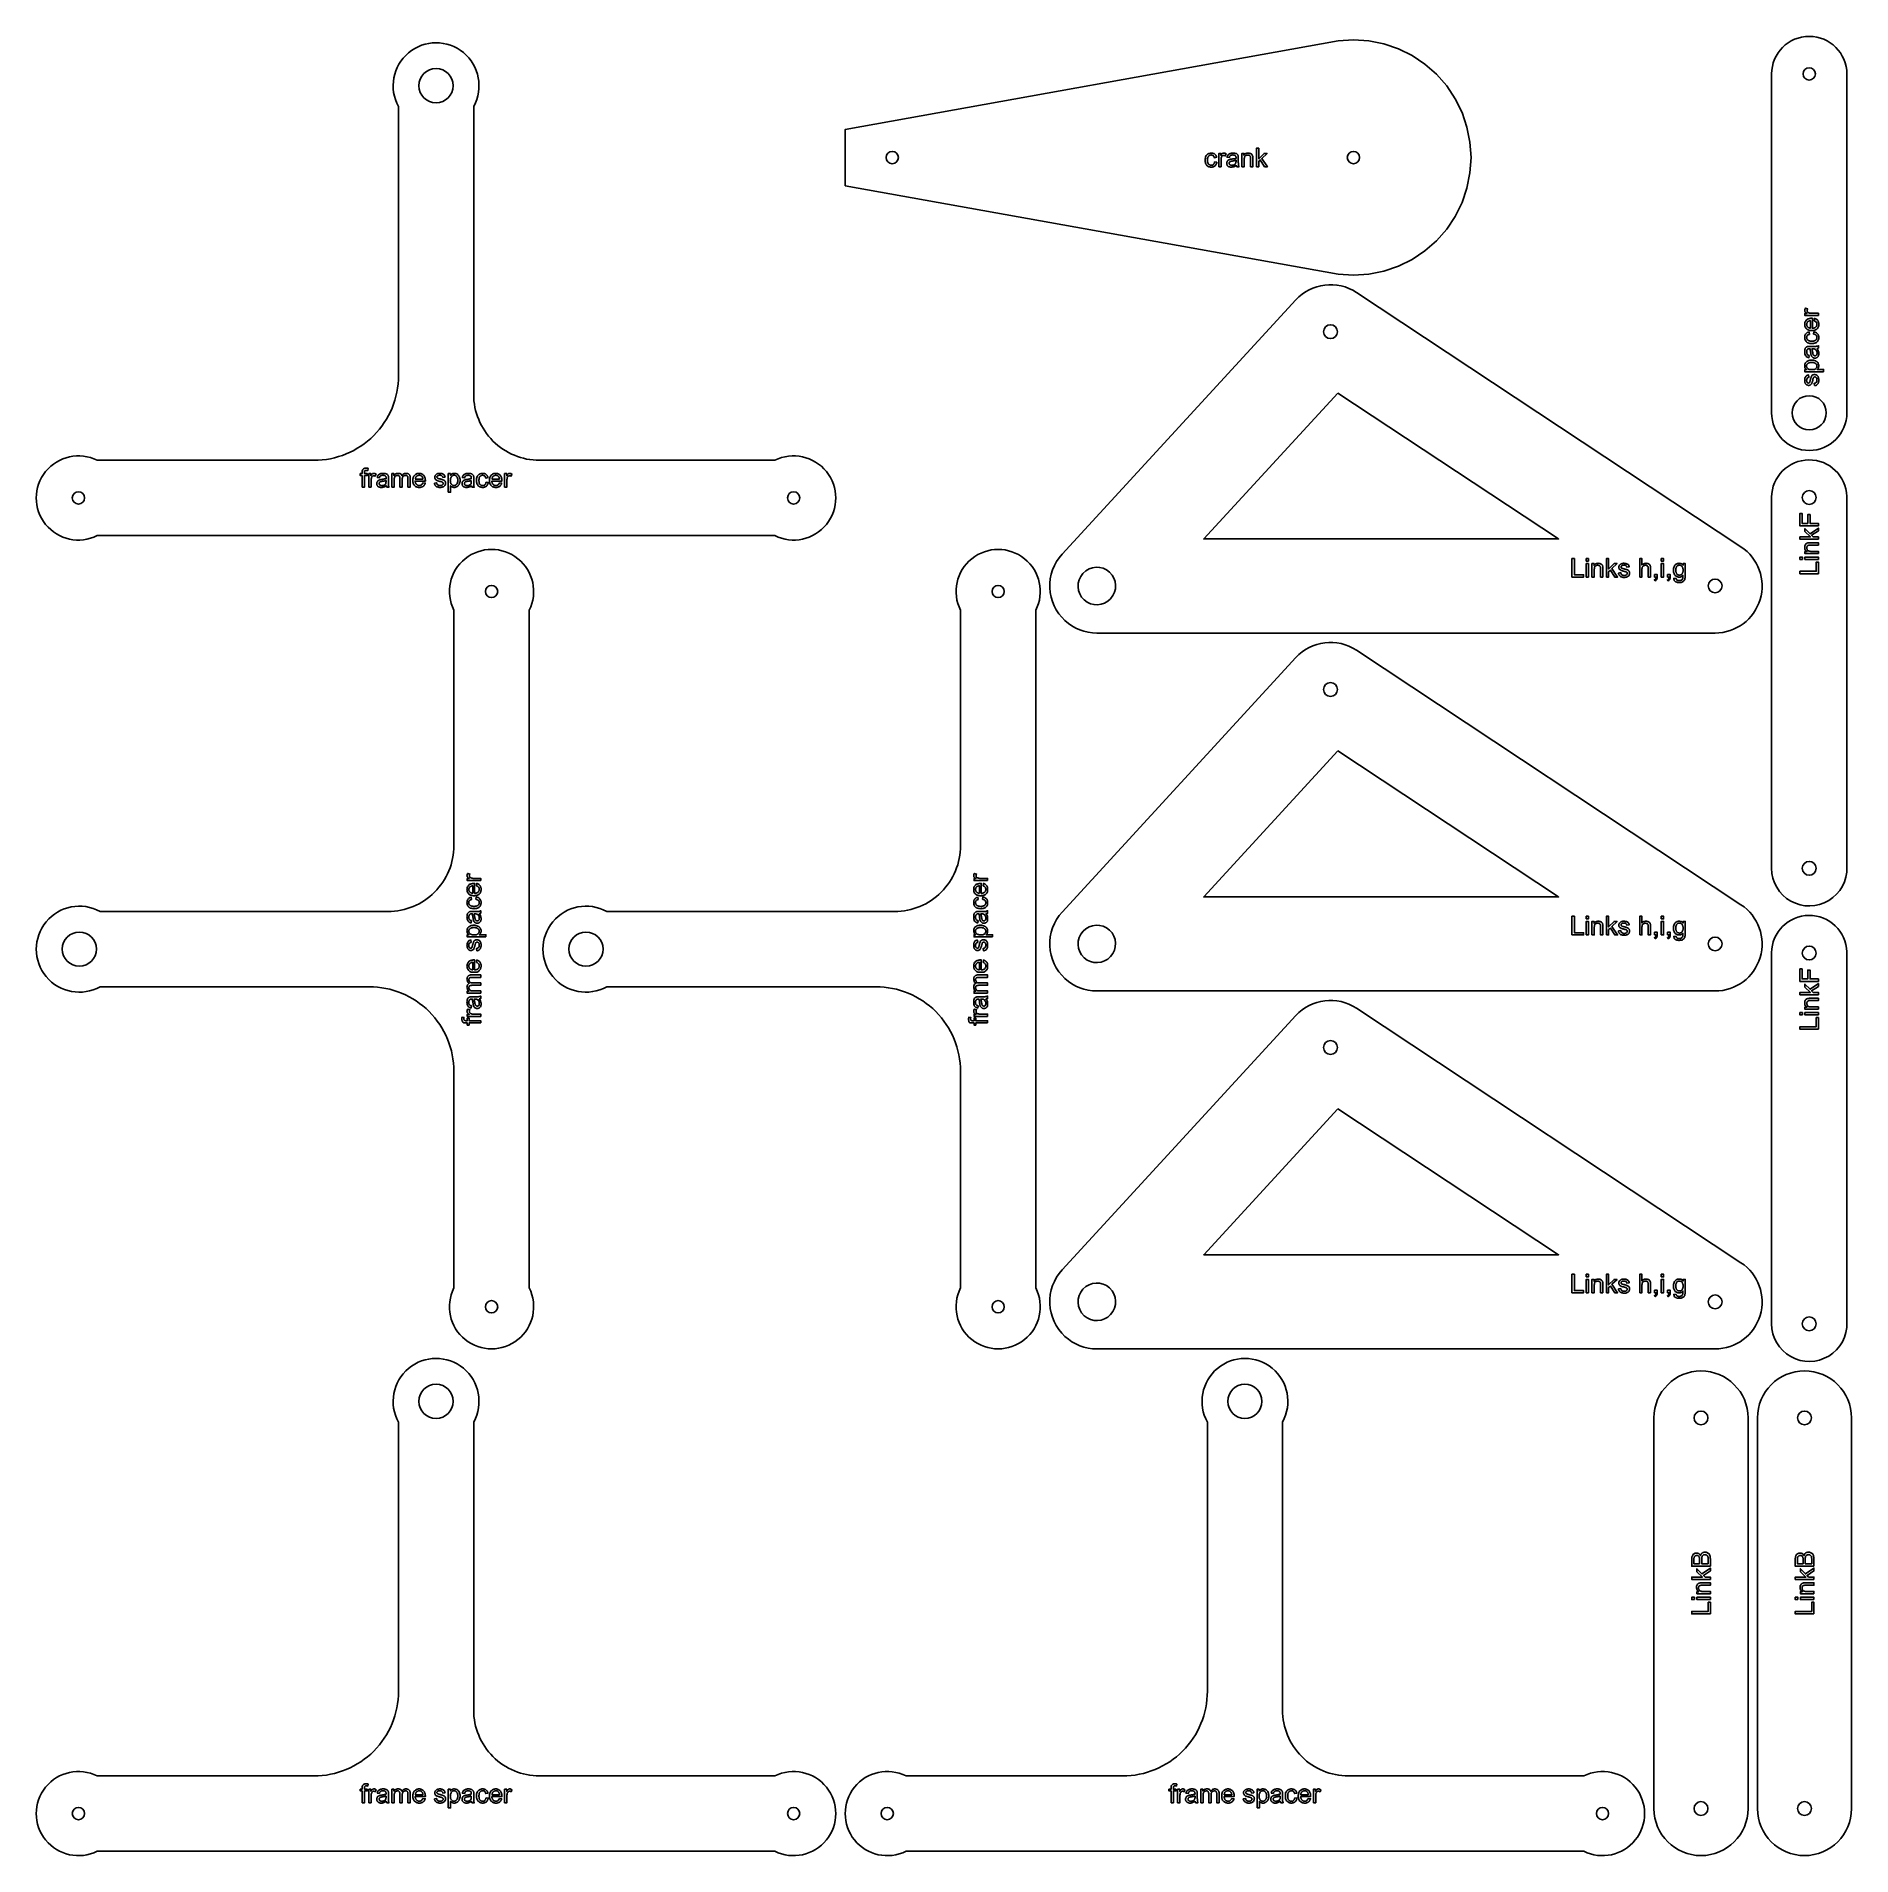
# Model space of a CAD drawing. Header units: millimetres. Extents: x 18 to 1175, y 18 to 1178.
import ezdxf

# ---------------------------------------------------------------- set-up
doc = ezdxf.new("R2010")
doc.units = ezdxf.units.MM
doc.layers.add('cut', color=5, linetype='Continuous', true_color=0x0000ff)
doc.layers.add('line engraving', color=1, linetype='Continuous', true_color=0xff0000)

msp = doc.modelspace()

# ---------------------------------------------------------------- linework, layer by layer
at = {"layer": 'cut', "color": 5, "true_color": 0x0000ff}
for points in [[(296.8, 949.5), (296.8, 1133.1, 1.695342), (248.9, 1133), (248.9, 961.5, -0.414214), (194.9, 907.5), (56.8, 907.5, 1.618034), (56.8, 859.5), (488.8, 859.5, 1.618034), (488.8, 907.5), (338.8, 907.5, -0.414214)], [(1124.3, 937.8, 1), (1172.3, 937.8), (1172.3, 1153.8, 0.999274), (1124.3, 1153.8)], [(821, 1009.8), (672, 847.7, 0.414578), (673.8, 805.3, 0.188241), (694.1, 797.4), (1088.3, 797.4, 0.743511), (1104.8, 852.4), (859.6, 1014.5, 0.368358)], [(1124.3, 647.4, 1.015779), (1172.3, 648.2), (1172.3, 884.5, 0.980982), (1124.3, 884)], [(242.2, 619.9), (58.6, 619.9, 1.695342), (58.7, 571.9), (230.2, 571.9, -0.414214), (284.2, 517.9), (284.2, 379.9, 1.618034), (332.2, 379.9), (332.2, 811.9, 1.618034), (284.2, 811.9), (284.2, 661.9, -0.414214)], [(565.2, 619.9), (381.6, 619.9, 1.695342), (381.7, 571.9), (553.2, 571.9, -0.414214), (607.2, 517.9), (607.2, 379.9, 1.618034), (655.2, 379.9), (655.2, 811.9, 1.618034), (607.2, 811.9), (607.2, 661.9, -0.414214)], [(702.2, 836.2, 0.997265), (686, 818.5, 0.997265)], [(821, 781.7), (672, 619.5, 0.414578), (673.8, 577.1, 0.188241), (694.1, 569.2), (1088.3, 569.2, 0.743511), (1104.8, 624.2), (859.6, 786.4, 0.368358)], [(1124.3, 357, 1.015779), (1172.3, 357.8), (1172.3, 594.1, 0.980982), (1124.3, 593.6)], [(702.2, 608, 0.997265), (686, 590.4, 0.997265)], [(821, 553.5), (672, 391.4, 0.414578), (673.8, 349, 0.188241), (694.1, 341), (1088.3, 341, 0.743511), (1104.8, 396), (859.6, 558.2, 0.368358)], [(702.2, 379.9, 0.997265), (686, 362.2, 0.997265)], [(296.8, 110.8), (296.8, 294.4, 1.695342), (248.9, 294.3), (248.9, 122.8, -0.414214), (194.9, 68.8), (56.8, 68.8, 1.618034), (56.8, 20.8), (488.8, 20.8, 1.618034), (488.8, 68.8), (338.8, 68.8, -0.414214)], [(812.5, 110.8), (812.5, 294.4, 1.695342), (764.6, 294.3), (764.6, 122.8, -0.414214), (710.6, 68.8), (572.5, 68.8, 1.618034), (572.5, 20.8), (1004.5, 20.8, 1.618034), (1004.5, 68.8), (854.5, 68.8, -0.414214)], [(1109.3, 297, 1), (1049.3, 297), (1049.3, 48, 1), (1109.3, 48)], [(1175.3, 297, 1), (1115.3, 297), (1115.3, 48, 1), (1175.3, 48)]]:
    msp.add_lwpolyline(points, format="xyb", close=True, dxfattribs=at)
for points in [[(857.7, 1025.5), (867.5, 1026.2), (877.1, 1028.1), (886.4, 1031.2), (895.2, 1035.6), (903.3, 1041), (910.7, 1047.5), (917.2, 1054.9), (922.6, 1063), (927, 1071.8), (930.1, 1081.1), (932, 1090.7), (932.7, 1100.5), (932, 1110.3), (930.1, 1119.9), (927, 1129.2), (922.6, 1138), (917.2, 1146.2), (910.7, 1153.6), (903.3, 1160), (895.2, 1165.5), (886.4, 1169.8), (877.1, 1173), (867.5, 1174.9), (857.7, 1175.5), (847.9, 1174.9), (533.7, 1118.5), (533.7, 1082.5), (847.9, 1026.2)], [(847.8, 950.4), (988.5, 857.4), (762.3, 857.4)], [(847.8, 722.2), (988.5, 629.2), (762.3, 629.2)], [(847.8, 494.1), (988.5, 401), (762.3, 401)]]:
    msp.add_lwpolyline(points, close=True, dxfattribs=at)
for centre, radius in [((272.8, 1146.3), 10.9), ((1148.3, 1153.8), 3.9), ((563.7, 1100.5), 3.9), ((857.7, 1100.5), 3.9), ((843.1, 989.5), 4.4), ((1148.3, 937.8), 10.9), ((44.8, 883.5), 3.9), ((500.8, 883.5), 3.9), ((1148.3, 883.8), 4.4), ((308.2, 823.9), 3.9), ((631.2, 823.9), 3.9), ((1088.3, 827.4), 4.4), ((843.1, 761.4), 4.4), ((1148.3, 647.4), 4.4), ((45.4, 595.9), 10.9), ((368.4, 595.9), 10.9), ((1088.3, 599.2), 4.4), ((1148.3, 593.4), 4.4), ((843.1, 533.2), 4.4), ((308.2, 367.9), 3.9), ((631.2, 367.9), 3.9), ((1088.3, 371), 4.4), ((1148.3, 357), 4.4), ((272.8, 307.6), 10.9), ((788.5, 307.6), 10.9), ((1079.3, 297), 4.4), ((1145.3, 297), 4.4), ((44.8, 44.8), 3.9), ((500.8, 44.8), 3.9), ((560.5, 44.8), 3.9), ((1016.5, 44.8), 3.9), ((1079.3, 48), 4.4), ((1145.3, 48), 4.4)]:
    msp.add_circle(centre, radius, dxfattribs=at)
at = {"layer": 'line engraving', "color": 1, "true_color": 0xff0000}
for points in [[(769.2, 1097.7), (770.6, 1097.5), (770.6, 1097.2), (770.5, 1096.8), (770.3, 1096.5), (770.2, 1096.2), (770, 1095.9), (769.9, 1095.7), (769.7, 1095.4), (769.4, 1095.2), (769.2, 1095), (768.9, 1094.9), (768.6, 1094.7), (768.3, 1094.6), (768, 1094.5), (767.7, 1094.4), (767.4, 1094.4), (767, 1094.4), (766.6, 1094.4), (766.2, 1094.5), (765.8, 1094.6), (765.5, 1094.7), (765.1, 1094.8), (764.8, 1095), (764.5, 1095.3), (764.2, 1095.5), (764, 1095.8), (763.7, 1096.2), (763.6, 1096.6), (763.4, 1096.9), (763.3, 1097.4), (763.2, 1097.8), (763.2, 1098.3), (763.1, 1098.9), (763.2, 1099.5), (763.3, 1100.2), (763.4, 1100.7), (763.6, 1101.3), (763.7, 1101.5), (763.9, 1101.8), (764, 1102), (764.2, 1102.2), (764.4, 1102.4), (764.6, 1102.6), (764.8, 1102.7), (765, 1102.9), (765.5, 1103.1), (766, 1103.2), (766.5, 1103.3), (767.1, 1103.4), (767.4, 1103.4), (767.7, 1103.3), (768, 1103.3), (768.3, 1103.2), (768.6, 1103.1), (768.9, 1103), (769.1, 1102.8), (769.3, 1102.7), (769.6, 1102.5), (769.7, 1102.3), (769.9, 1102), (770.1, 1101.8), (770.2, 1101.5), (770.3, 1101.3), (770.4, 1101), (770.5, 1100.7), (769.1, 1100.4), (768.9, 1100.8), (768.8, 1101.2), (768.6, 1101.5), (768.4, 1101.7), (768.1, 1101.9), (767.8, 1102.1), (767.5, 1102.1), (767.1, 1102.2), (766.8, 1102.2), (766.6, 1102.1), (766.3, 1102.1), (766.1, 1102), (765.9, 1101.9), (765.7, 1101.7), (765.5, 1101.6), (765.3, 1101.4), (765.2, 1101.2), (765, 1100.9), (764.9, 1100.7), (764.8, 1100.4), (764.7, 1100), (764.7, 1099.7), (764.6, 1099.3), (764.6, 1098.9), (764.6, 1098.5), (764.7, 1098.1), (764.7, 1097.7), (764.8, 1097.4), (764.9, 1097.1), (765, 1096.8), (765.1, 1096.6), (765.3, 1096.4), (765.5, 1096.2), (765.7, 1096), (765.9, 1095.9), (766.1, 1095.8), (766.3, 1095.7), (766.5, 1095.6), (766.8, 1095.6), (767, 1095.6), (767.4, 1095.6), (767.8, 1095.7), (768.2, 1095.9), (768.5, 1096.1), (768.6, 1096.3), (768.7, 1096.4), (768.8, 1096.6), (768.9, 1096.8), (769, 1097), (769.1, 1097.2), (769.1, 1097.5), (769.2, 1097.7)], [(771.9, 1094.6), (771.9, 1103.2), (773.2, 1103.2), (773.2, 1101.9), (773.4, 1102.3), (773.6, 1102.6), (773.9, 1102.9), (774.1, 1103.1), (774.3, 1103.2), (774.5, 1103.3), (774.8, 1103.4), (775, 1103.4), (775.4, 1103.3), (775.8, 1103.3), (776.1, 1103.1), (776.5, 1102.9), (776, 1101.6), (775.8, 1101.7), (775.5, 1101.8), (775.2, 1101.8), (775, 1101.9), (774.7, 1101.8), (774.5, 1101.8), (774.3, 1101.7), (774.1, 1101.6), (773.9, 1101.4), (773.8, 1101.2), (773.6, 1101), (773.6, 1100.8), (773.4, 1100.4), (773.4, 1100), (773.3, 1099.5), (773.3, 1099.1), (773.3, 1094.6), (771.9, 1094.6)], [(783, 1095.6), (782.6, 1095.3), (782.2, 1095.1), (781.8, 1094.8), (781.4, 1094.7), (781.1, 1094.6), (780.7, 1094.5), (780.3, 1094.4), (779.8, 1094.4), (779.5, 1094.4), (779.2, 1094.4), (778.9, 1094.5), (778.6, 1094.6), (778.3, 1094.7), (778.1, 1094.8), (777.9, 1094.9), (777.7, 1095.1), (777.5, 1095.3), (777.3, 1095.5), (777.2, 1095.7), (777.1, 1095.9), (777, 1096.1), (776.9, 1096.3), (776.9, 1096.6), (776.9, 1096.9), (776.9, 1097.2), (777, 1097.5), (777.1, 1097.7), (777.2, 1098), (777.3, 1098.3), (777.5, 1098.5), (777.7, 1098.7), (777.9, 1098.8), (778.2, 1099), (778.4, 1099.1), (778.7, 1099.2), (779, 1099.3), (779.2, 1099.4), (779.5, 1099.4), (779.9, 1099.5), (780.3, 1099.5), (780.7, 1099.6), (781.1, 1099.6), (781.5, 1099.7), (781.8, 1099.8), (782.1, 1099.8), (782.4, 1099.9), (782.6, 1100), (782.9, 1100), (782.9, 1100.2), (782.9, 1100.3), (782.9, 1100.4), (782.9, 1100.4), (782.9, 1100.6), (782.9, 1100.8), (782.8, 1101), (782.8, 1101.2), (782.7, 1101.3), (782.6, 1101.5), (782.6, 1101.6), (782.5, 1101.7), (782.3, 1101.8), (782.2, 1101.9), (782, 1102), (781.8, 1102), (781.6, 1102.1), (781.3, 1102.1), (781.1, 1102.2), (780.8, 1102.2), (780.6, 1102.2), (780.3, 1102.1), (780.1, 1102.1), (779.9, 1102.1), (779.7, 1102), (779.6, 1102), (779.4, 1101.9), (779.3, 1101.8), (779.1, 1101.6), (778.9, 1101.3), (778.7, 1101), (778.6, 1100.5), (777.1, 1100.7), (777.3, 1101.2), (777.4, 1101.6), (777.6, 1101.9), (777.8, 1102.2), (778, 1102.5), (778.3, 1102.7), (778.7, 1102.9), (779.1, 1103.1), (779.5, 1103.2), (780, 1103.3), (780.5, 1103.4), (781, 1103.4), (781.5, 1103.4), (782, 1103.3), (782.4, 1103.2), (782.8, 1103.1), (783.1, 1103), (783.4, 1102.8), (783.6, 1102.6), (783.8, 1102.5), (784, 1102.3), (784.1, 1102), (784.2, 1101.8), (784.3, 1101.5), (784.3, 1101.2), (784.3, 1100.9), (784.3, 1100.6), (784.3, 1100.1), (784.3, 1098.2), (784.3, 1097.7), (784.3, 1097.3), (784.4, 1096.9), (784.4, 1096.5), (784.4, 1096.2), (784.4, 1096), (784.4, 1095.8), (784.4, 1095.6), (784.5, 1095.4), (784.6, 1095.1), (784.7, 1094.8), (784.8, 1094.6), (783.3, 1094.6), (783.2, 1094.8), (783.1, 1095.1), (783, 1095.4), (783, 1095.6)], [(786.6, 1094.6), (786.6, 1103.2), (787.9, 1103.2), (787.9, 1102), (788.2, 1102.3), (788.4, 1102.6), (788.7, 1102.8), (789.1, 1103), (789.4, 1103.2), (789.8, 1103.3), (790.2, 1103.4), (790.6, 1103.4), (791, 1103.4), (791.4, 1103.3), (791.7, 1103.2), (792.1, 1103.1), (792.4, 1102.9), (792.6, 1102.8), (792.9, 1102.6), (793, 1102.4), (793.2, 1102.1), (793.3, 1101.9), (793.4, 1101.6), (793.5, 1101.3), (793.5, 1101), (793.6, 1100.7), (793.6, 1100.3), (793.6, 1099.9), (793.6, 1094.6), (792.1, 1094.6), (792.1, 1099.8), (792.1, 1100.2), (792.1, 1100.6), (792, 1100.9), (792, 1101.1), (791.9, 1101.4), (791.7, 1101.5), (791.6, 1101.7), (791.4, 1101.8), (791.1, 1102), (790.9, 1102), (790.6, 1102.1), (790.3, 1102.1), (790.1, 1102.1), (789.9, 1102.1), (789.7, 1102), (789.5, 1102), (789.3, 1101.9), (789.1, 1101.8), (788.9, 1101.7), (788.7, 1101.5), (788.6, 1101.4), (788.4, 1101.2), (788.3, 1100.9), (788.2, 1100.7), (788.2, 1100.4), (788.1, 1100), (788.1, 1099.7), (788.1, 1099.3), (788.1, 1094.6), (786.6, 1094.6)], [(795.8, 1094.6), (795.8, 1106.4), (797.3, 1106.4), (797.3, 1099.7), (800.7, 1103.2), (802.6, 1103.2), (799.3, 1100), (802.9, 1094.6), (801.1, 1094.6), (798.3, 1099), (797.3, 1098), (797.3, 1094.6), (795.8, 1094.6)], [(782.9, 1098.9), (782.7, 1098.8), (782.4, 1098.7), (782.2, 1098.7), (781.9, 1098.6), (781.6, 1098.5), (781.2, 1098.5), (780.9, 1098.4), (780.5, 1098.3), (780.1, 1098.3), (779.7, 1098.2), (779.4, 1098.1), (779.2, 1098.1), (779, 1098), (778.9, 1097.9), (778.8, 1097.7), (778.6, 1097.6), (778.6, 1097.4), (778.5, 1097.3), (778.5, 1097.1), (778.4, 1096.9), (778.5, 1096.6), (778.6, 1096.4), (778.7, 1096.1), (778.9, 1095.9), (779.1, 1095.8), (779.4, 1095.6), (779.8, 1095.6), (780.2, 1095.5), (780.6, 1095.6), (781, 1095.6), (781.3, 1095.7), (781.7, 1095.9), (782, 1096.1), (782.2, 1096.3), (782.5, 1096.6), (782.6, 1096.9), (782.7, 1097.2), (782.8, 1097.5), (782.9, 1097.9), (782.9, 1098.4), (782.9, 1098.9)], [(1154.2, 999.8), (1145.6, 999.8), (1145.6, 1001.2), (1146.9, 1001.2), (1146.5, 1001.4), (1146.2, 1001.6), (1145.9, 1001.9), (1145.7, 1002.1), (1145.6, 1002.3), (1145.5, 1002.5), (1145.5, 1002.8), (1145.4, 1003), (1145.5, 1003.4), (1145.6, 1003.8), (1145.7, 1004.1), (1145.9, 1004.5), (1147.3, 1004), (1147.1, 1003.7), (1147, 1003.5), (1147, 1003.2), (1146.9, 1002.9), (1147, 1002.7), (1147, 1002.5), (1147.1, 1002.3), (1147.2, 1002.1), (1147.4, 1001.9), (1147.6, 1001.8), (1147.8, 1001.6), (1148, 1001.5), (1148.4, 1001.4), (1148.8, 1001.4), (1149.3, 1001.3), (1149.7, 1001.3), (1154.2, 1001.3), (1154.2, 999.8)], [(1151.5, 996.5), (1151.6, 998), (1152, 997.9), (1152.3, 997.8), (1152.6, 997.7), (1152.8, 997.5), (1153.1, 997.3), (1153.3, 997.2), (1153.5, 996.9), (1153.7, 996.7), (1153.9, 996.5), (1154, 996.2), (1154.1, 995.9), (1154.2, 995.6), (1154.3, 995.3), (1154.4, 995), (1154.4, 994.6), (1154.4, 994.3), (1154.4, 993.8), (1154.4, 993.4), (1154.3, 992.9), (1154.1, 992.6), (1154, 992.2), (1153.8, 991.9), (1153.5, 991.6), (1153.3, 991.3), (1153, 991), (1152.6, 990.8), (1152.3, 990.6), (1151.9, 990.4), (1151.4, 990.3), (1151, 990.2), (1150.5, 990.2), (1150, 990.2), (1149.5, 990.2), (1149, 990.2), (1148.5, 990.3), (1148.1, 990.4), (1147.7, 990.6), (1147.3, 990.8), (1147, 991), (1146.6, 991.3), (1146.4, 991.6), (1146.1, 991.9), (1145.9, 992.2), (1145.7, 992.6), (1145.6, 992.9), (1145.5, 993.3), (1145.5, 993.7), (1145.4, 994.2), (1145.5, 994.6), (1145.5, 995), (1145.6, 995.4), (1145.7, 995.7), (1145.9, 996.1), (1146.1, 996.4), (1146.3, 996.7), (1146.6, 997), (1146.9, 997.2), (1147.3, 997.5), (1147.6, 997.7), (1148, 997.8), (1148.5, 997.9), (1148.9, 998), (1149.4, 998.1), (1149.9, 998.1), (1150, 998.1), (1150.1, 998.1), (1150.2, 998.1), (1150.3, 998.1), (1150.3, 991.7), (1150.7, 991.7), (1151, 991.7), (1151.3, 991.8), (1151.6, 991.9), (1151.8, 992), (1152.1, 992.1), (1152.3, 992.3), (1152.5, 992.5), (1152.7, 992.7), (1152.8, 992.8), (1152.9, 993.1), (1153, 993.3), (1153.1, 993.5), (1153.2, 993.7), (1153.2, 994), (1153.2, 994.3), (1153.2, 994.6), (1153.1, 995), (1153, 995.3), (1152.8, 995.6), (1152.6, 995.9), (1152.3, 996.1), (1151.9, 996.3), (1151.5, 996.5)], [(1151.1, 988), (1151.3, 989.4), (1151.6, 989.3), (1152, 989.2), (1152.3, 989.1), (1152.6, 989), (1152.9, 988.8), (1153.1, 988.6), (1153.4, 988.4), (1153.6, 988.2), (1153.8, 988), (1154, 987.7), (1154.1, 987.4), (1154.2, 987.1), (1154.3, 986.8), (1154.4, 986.5), (1154.4, 986.2), (1154.4, 985.8), (1154.4, 985.4), (1154.4, 985), (1154.3, 984.6), (1154.1, 984.2), (1154, 983.9), (1153.8, 983.6), (1153.5, 983.3), (1153.3, 983), (1153, 982.7), (1152.6, 982.5), (1152.3, 982.3), (1151.9, 982.2), (1151.4, 982.1), (1151, 982), (1150.5, 981.9), (1150, 981.9), (1149.3, 981.9), (1148.7, 982), (1148.1, 982.2), (1147.5, 982.4), (1147.3, 982.5), (1147, 982.6), (1146.8, 982.8), (1146.6, 983), (1146.4, 983.1), (1146.3, 983.3), (1146.1, 983.6), (1146, 983.8), (1145.7, 984.3), (1145.6, 984.8), (1145.5, 985.3), (1145.4, 985.8), (1145.5, 986.2), (1145.5, 986.5), (1145.5, 986.8), (1145.6, 987.1), (1145.7, 987.4), (1145.8, 987.6), (1146, 987.9), (1146.2, 988.1), (1146.3, 988.3), (1146.5, 988.5), (1146.8, 988.7), (1147, 988.9), (1147.3, 989), (1147.5, 989.1), (1147.8, 989.2), (1148.2, 989.3), (1148.4, 987.8), (1148, 987.7), (1147.6, 987.6), (1147.3, 987.4), (1147.1, 987.1), (1146.9, 986.9), (1146.8, 986.6), (1146.7, 986.2), (1146.6, 985.9), (1146.7, 985.6), (1146.7, 985.4), (1146.8, 985.1), (1146.8, 984.9), (1146.9, 984.7), (1147.1, 984.5), (1147.2, 984.3), (1147.4, 984.1), (1147.6, 983.9), (1147.9, 983.8), (1148.2, 983.7), (1148.4, 983.6), (1148.8, 983.5), (1149.1, 983.5), (1149.5, 983.4), (1149.9, 983.4), (1150.3, 983.4), (1150.7, 983.5), (1151.1, 983.5), (1151.4, 983.6), (1151.7, 983.7), (1152, 983.8), (1152.2, 983.9), (1152.4, 984.1), (1152.6, 984.2), (1152.8, 984.4), (1152.9, 984.6), (1153, 984.8), (1153.1, 985.1), (1153.2, 985.3), (1153.2, 985.5), (1153.2, 985.8), (1153.2, 986.2), (1153.1, 986.6), (1152.9, 986.9), (1152.7, 987.2), (1152.6, 987.4), (1152.4, 987.5), (1152.2, 987.6), (1152, 987.7), (1151.8, 987.8), (1151.6, 987.9), (1151.3, 987.9), (1151.1, 988)], [(1149.1, 991.7), (1149.1, 996.5), (1148.8, 996.5), (1148.6, 996.5), (1148.4, 996.4), (1148.2, 996.4), (1148, 996.3), (1147.8, 996.2), (1147.6, 996.1), (1147.5, 996), (1147.3, 995.8), (1147.1, 995.6), (1147, 995.4), (1146.9, 995.2), (1146.8, 995), (1146.7, 994.7), (1146.7, 994.5), (1146.6, 994.2), (1146.7, 993.9), (1146.7, 993.7), (1146.7, 993.5), (1146.8, 993.3), (1146.9, 993.1), (1147, 992.9), (1147.2, 992.7), (1147.3, 992.5), (1147.5, 992.3), (1147.7, 992.2), (1147.9, 992.1), (1148.1, 992), (1148.3, 991.9), (1148.6, 991.8), (1148.8, 991.8), (1149.1, 991.7)], [(1153.2, 978.8), (1153.5, 978.4), (1153.8, 978), (1154, 977.6), (1154.1, 977.2), (1154.3, 976.8), (1154.4, 976.4), (1154.4, 976), (1154.4, 975.6), (1154.4, 975.2), (1154.4, 974.9), (1154.3, 974.6), (1154.3, 974.3), (1154.2, 974.1), (1154, 973.8), (1153.9, 973.6), (1153.7, 973.4), (1153.6, 973.2), (1153.4, 973.1), (1153.2, 973), (1152.9, 972.8), (1152.7, 972.8), (1152.5, 972.7), (1152.2, 972.7), (1152, 972.7), (1151.7, 972.7), (1151.4, 972.7), (1151.1, 972.8), (1150.8, 972.9), (1150.6, 973.1), (1150.3, 973.3), (1150.1, 973.5), (1150, 973.7), (1149.8, 973.9), (1149.7, 974.2), (1149.6, 974.5), (1149.5, 974.7), (1149.4, 975), (1149.4, 975.3), (1149.3, 975.6), (1149.3, 976), (1149.2, 976.5), (1149.2, 976.9), (1149.1, 977.2), (1149, 977.6), (1149, 977.9), (1148.9, 978.2), (1148.8, 978.4), (1148.8, 978.6), (1148.6, 978.6), (1148.5, 978.6), (1148.5, 978.6), (1148.4, 978.6), (1148.2, 978.6), (1148, 978.6), (1147.8, 978.6), (1147.6, 978.5), (1147.5, 978.5), (1147.4, 978.4), (1147.2, 978.3), (1147.1, 978.2), (1147, 978.1), (1146.9, 977.9), (1146.8, 977.7), (1146.8, 977.5), (1146.7, 977.3), (1146.7, 977.1), (1146.7, 976.8), (1146.7, 976.6), (1146.7, 976.3), (1146.7, 976.1), (1146.7, 975.9), (1146.7, 975.7), (1146.8, 975.5), (1146.9, 975.3), (1146.9, 975.2), (1147, 975.1), (1147.2, 974.8), (1147.5, 974.6), (1147.9, 974.5), (1148.3, 974.3), (1148.1, 972.9), (1147.7, 973), (1147.3, 973.2), (1146.9, 973.3), (1146.6, 973.5), (1146.3, 973.8), (1146.1, 974.1), (1145.9, 974.4), (1145.7, 974.8), (1145.6, 975.3), (1145.5, 975.7), (1145.5, 976.2), (1145.4, 976.8), (1145.5, 977.3), (1145.5, 977.8), (1145.6, 978.2), (1145.7, 978.6), (1145.8, 978.9), (1146, 979.2), (1146.2, 979.4), (1146.4, 979.6), (1146.6, 979.7), (1146.8, 979.9), (1147.1, 980), (1147.3, 980), (1147.6, 980.1), (1147.9, 980.1), (1148.2, 980.1), (1148.7, 980.1), (1150.6, 980.1), (1151.1, 980.1), (1151.6, 980.1), (1151.9, 980.1), (1152.3, 980.1), (1152.6, 980.1), (1152.8, 980.2), (1153, 980.2), (1153.2, 980.2), (1153.5, 980.3), (1153.7, 980.3), (1154, 980.4), (1154.2, 980.6), (1154.2, 979), (1154, 978.9), (1153.7, 978.9), (1153.5, 978.8), (1153.2, 978.8)], [(1149.9, 978.6), (1150, 978.4), (1150.1, 978.2), (1150.1, 977.9), (1150.2, 977.6), (1150.3, 977.3), (1150.3, 977), (1150.4, 976.6), (1150.5, 976.3), (1150.5, 975.8), (1150.6, 975.5), (1150.7, 975.2), (1150.8, 975), (1150.9, 974.8), (1151, 974.7), (1151.1, 974.5), (1151.2, 974.4), (1151.4, 974.3), (1151.6, 974.3), (1151.7, 974.2), (1151.9, 974.2), (1152.2, 974.2), (1152.5, 974.3), (1152.7, 974.5), (1152.9, 974.6), (1153.1, 974.9), (1153.2, 975.2), (1153.3, 975.5), (1153.3, 975.9), (1153.3, 976.3), (1153.2, 976.7), (1153.1, 977.1), (1152.9, 977.4), (1152.7, 977.7), (1152.5, 978), (1152.2, 978.2), (1151.9, 978.4), (1151.6, 978.5), (1151.3, 978.6), (1150.9, 978.6), (1150.5, 978.6), (1149.9, 978.6)], [(1157.5, 963.9), (1145.6, 963.9), (1145.6, 965.3), (1146.8, 965.3), (1146.4, 965.5), (1146.2, 965.8), (1146, 966), (1145.8, 966.3), (1145.6, 966.6), (1145.5, 967), (1145.5, 967.3), (1145.4, 967.8), (1145.5, 968.3), (1145.6, 968.8), (1145.8, 969.3), (1146, 969.7), (1146.3, 970.1), (1146.7, 970.4), (1147.1, 970.7), (1147.6, 971), (1148.1, 971.2), (1148.7, 971.3), (1149.3, 971.4), (1149.9, 971.4), (1150.5, 971.4), (1151.1, 971.3), (1151.7, 971.1), (1152.2, 970.9), (1152.5, 970.8), (1152.7, 970.7), (1153, 970.5), (1153.2, 970.3), (1153.4, 970.2), (1153.6, 970), (1153.7, 969.8), (1153.9, 969.5), (1154.1, 969.1), (1154.3, 968.6), (1154.4, 968.1), (1154.4, 967.6), (1154.4, 967.3), (1154.3, 967), (1154.3, 966.6), (1154.1, 966.3), (1154, 966.1), (1153.8, 965.8), (1153.6, 965.6), (1153.3, 965.4), (1157.5, 965.4), (1157.5, 963.9)], [(1150, 965.3), (1150.4, 965.3), (1150.8, 965.3), (1151.1, 965.3), (1151.4, 965.4), (1151.7, 965.5), (1152, 965.6), (1152.2, 965.8), (1152.4, 965.9), (1152.6, 966.1), (1152.8, 966.3), (1152.9, 966.5), (1153, 966.7), (1153.1, 966.9), (1153.2, 967.1), (1153.2, 967.3), (1153.2, 967.5), (1153.2, 967.8), (1153.2, 968), (1153.1, 968.2), (1153, 968.5), (1152.9, 968.7), (1152.8, 968.8), (1152.6, 969), (1152.4, 969.2), (1152.2, 969.4), (1151.9, 969.5), (1151.7, 969.6), (1151.4, 969.7), (1151, 969.8), (1150.7, 969.9), (1150.3, 969.9), (1149.9, 969.9), (1149.5, 969.9), (1149.1, 969.9), (1148.7, 969.8), (1148.4, 969.7), (1148.1, 969.6), (1147.9, 969.5), (1147.6, 969.4), (1147.4, 969.2), (1147.2, 969.1), (1147, 968.9), (1146.9, 968.7), (1146.8, 968.5), (1146.7, 968.3), (1146.6, 968.1), (1146.6, 967.8), (1146.6, 967.6), (1146.6, 967.4), (1146.6, 967.2), (1146.7, 966.9), (1146.8, 966.7), (1146.9, 966.5), (1147.1, 966.3), (1147.3, 966.2), (1147.5, 966), (1147.7, 965.8), (1147.9, 965.7), (1148.2, 965.5), (1148.5, 965.4), (1148.8, 965.4), (1149.2, 965.3), (1149.6, 965.3), (1150, 965.3)], [(1151.7, 955.1), (1151.4, 956.5), (1151.8, 956.6), (1152.2, 956.7), (1152.5, 956.9), (1152.8, 957.2), (1153, 957.5), (1153.1, 957.8), (1153.2, 958.3), (1153.2, 958.7), (1153.2, 959), (1153.2, 959.2), (1153.2, 959.4), (1153.1, 959.6), (1153.1, 959.8), (1153, 959.9), (1152.9, 960.1), (1152.8, 960.2), (1152.6, 960.4), (1152.4, 960.6), (1152.1, 960.7), (1151.9, 960.7), (1151.6, 960.7), (1151.4, 960.6), (1151.2, 960.5), (1151.1, 960.3), (1151, 960.2), (1151, 960.1), (1150.9, 959.9), (1150.9, 959.8), (1150.8, 959.6), (1150.7, 959.3), (1150.7, 959.1), (1150.6, 958.8), (1150.5, 958.4), (1150.4, 958), (1150.3, 957.7), (1150.2, 957.4), (1150.1, 957.2), (1150, 956.9), (1150, 956.7), (1149.9, 956.6), (1149.7, 956.3), (1149.5, 956), (1149.3, 955.8), (1149.1, 955.6), (1148.8, 955.5), (1148.5, 955.4), (1148.2, 955.3), (1147.9, 955.3), (1147.6, 955.3), (1147.4, 955.4), (1147.1, 955.5), (1146.9, 955.6), (1146.6, 955.7), (1146.4, 955.9), (1146.2, 956.1), (1146, 956.3), (1145.9, 956.5), (1145.8, 956.7), (1145.7, 956.9), (1145.6, 957.2), (1145.5, 957.5), (1145.5, 957.8), (1145.5, 958.1), (1145.4, 958.5), (1145.5, 959), (1145.5, 959.4), (1145.6, 959.9), (1145.7, 960.2), (1145.9, 960.6), (1146.1, 960.9), (1146.3, 961.2), (1146.5, 961.4), (1146.8, 961.5), (1147.1, 961.7), (1147.5, 961.8), (1147.9, 961.9), (1148.1, 960.5), (1147.7, 960.4), (1147.5, 960.3), (1147.2, 960.1), (1147, 959.9), (1146.9, 959.6), (1146.7, 959.3), (1146.7, 959), (1146.6, 958.6), (1146.6, 958.3), (1146.7, 958.1), (1146.7, 957.9), (1146.7, 957.7), (1146.8, 957.5), (1146.8, 957.4), (1146.9, 957.3), (1147, 957.1), (1147.1, 957), (1147.3, 956.8), (1147.5, 956.7), (1147.8, 956.7), (1147.9, 956.7), (1148, 956.8), (1148.1, 956.8), (1148.3, 956.9), (1148.4, 957), (1148.5, 957.1), (1148.6, 957.3), (1148.6, 957.5), (1148.7, 957.5), (1148.7, 957.6), (1148.7, 957.7), (1148.8, 957.9), (1148.8, 958.1), (1148.9, 958.3), (1149, 958.5), (1149, 958.7), (1149.1, 959.1), (1149.2, 959.5), (1149.3, 959.8), (1149.4, 960.1), (1149.5, 960.3), (1149.6, 960.5), (1149.6, 960.7), (1149.7, 960.9), (1149.8, 961.2), (1150, 961.4), (1150.2, 961.7), (1150.5, 961.9), (1150.7, 962), (1151, 962.1), (1151.3, 962.2), (1151.7, 962.2), (1152.1, 962.2), (1152.4, 962.1), (1152.8, 962), (1153.1, 961.8), (1153.4, 961.5), (1153.6, 961.3), (1153.9, 960.9), (1154.1, 960.6), (1154.2, 960.1), (1154.3, 959.7), (1154.4, 959.2), (1154.4, 958.7), (1154.4, 958.3), (1154.4, 958), (1154.3, 957.6), (1154.3, 957.3), (1154.2, 957), (1154, 956.7), (1153.9, 956.4), (1153.7, 956.2), (1153.5, 956), (1153.3, 955.8), (1153.1, 955.6), (1152.9, 955.5), (1152.6, 955.3), (1152.3, 955.2), (1152, 955.1), (1151.7, 955.1)], [(225.7, 890.4), (225.7, 897.8), (224.5, 897.8), (224.5, 899), (225.7, 899), (225.7, 899.9), (225.8, 900.3), (225.8, 900.6), (225.8, 900.9), (225.9, 901.2), (226, 901.5), (226.2, 901.7), (226.4, 901.9), (226.6, 902.1), (226.9, 902.3), (227.3, 902.4), (227.7, 902.4), (228.1, 902.5), (228.4, 902.4), (228.8, 902.4), (229.1, 902.4), (229.5, 902.3), (229.3, 901), (229, 901.1), (228.8, 901.1), (228.6, 901.1), (228.4, 901.1), (228.1, 901.1), (227.8, 901), (227.6, 901), (227.5, 900.8), (227.3, 900.7), (227.3, 900.4), (227.2, 900.1), (227.2, 899.8), (227.2, 899), (228.9, 899), (228.9, 897.8), (227.2, 897.8), (227.2, 890.4), (225.7, 890.4)], [(230, 890.4), (230, 899), (231.3, 899), (231.3, 897.7), (231.5, 898.1), (231.8, 898.4), (232, 898.7), (232.2, 898.9), (232.4, 899), (232.7, 899.1), (232.9, 899.2), (233.2, 899.2), (233.5, 899.1), (233.9, 899.1), (234.3, 898.9), (234.6, 898.7), (234.1, 897.4), (233.9, 897.5), (233.6, 897.6), (233.3, 897.7), (233.1, 897.7), (232.8, 897.7), (232.6, 897.6), (232.4, 897.5), (232.2, 897.4), (232, 897.2), (231.9, 897), (231.8, 896.8), (231.7, 896.6), (231.6, 896.2), (231.5, 895.8), (231.5, 895.3), (231.4, 894.9), (231.4, 890.4), (230, 890.4)], [(241.1, 891.4), (240.7, 891.1), (240.3, 890.9), (239.9, 890.6), (239.6, 890.5), (239.2, 890.4), (238.8, 890.3), (238.4, 890.2), (238, 890.2), (237.6, 890.2), (237.3, 890.2), (237, 890.3), (236.7, 890.4), (236.4, 890.5), (236.2, 890.6), (236, 890.7), (235.8, 890.9), (235.6, 891.1), (235.4, 891.3), (235.3, 891.5), (235.2, 891.7), (235.1, 891.9), (235.1, 892.1), (235, 892.4), (235, 892.7), (235, 893), (235.1, 893.3), (235.2, 893.5), (235.3, 893.8), (235.5, 894.1), (235.6, 894.3), (235.8, 894.5), (236.1, 894.6), (236.3, 894.8), (236.6, 894.9), (236.8, 895), (237.1, 895.1), (237.4, 895.2), (237.6, 895.2), (238, 895.3), (238.4, 895.3), (238.8, 895.4), (239.2, 895.5), (239.6, 895.5), (239.9, 895.6), (240.2, 895.6), (240.5, 895.7), (240.8, 895.8), (241, 895.8), (241, 896), (241, 896.1), (241, 896.2), (241, 896.2), (241, 896.4), (241, 896.6), (241, 896.8), (240.9, 897), (240.8, 897.1), (240.8, 897.3), (240.7, 897.4), (240.6, 897.5), (240.4, 897.6), (240.3, 897.7), (240.1, 897.8), (239.9, 897.8), (239.7, 897.9), (239.5, 897.9), (239.2, 898), (238.9, 898), (238.7, 898), (238.5, 897.9), (238.2, 897.9), (238, 897.9), (237.9, 897.8), (237.7, 897.8), (237.6, 897.7), (237.4, 897.6), (237.2, 897.4), (237, 897.1), (236.8, 896.8), (236.7, 896.3), (235.3, 896.5), (235.4, 897), (235.5, 897.4), (235.7, 897.7), (235.9, 898), (236.2, 898.3), (236.5, 898.5), (236.8, 898.7), (237.2, 898.9), (237.6, 899), (238.1, 899.1), (238.6, 899.2), (239.1, 899.2), (239.7, 899.2), (240.1, 899.1), (240.6, 899), (240.9, 898.9), (241.3, 898.8), (241.5, 898.6), (241.8, 898.5), (241.9, 898.3), (242.1, 898.1), (242.2, 897.8), (242.3, 897.6), (242.4, 897.3), (242.4, 897), (242.5, 896.8), (242.5, 896.4), (242.5, 895.9), (242.5, 894), (242.5, 893.5), (242.5, 893.1), (242.5, 892.7), (242.5, 892.3), (242.5, 892), (242.5, 891.8), (242.5, 891.6), (242.6, 891.4), (242.6, 891.2), (242.7, 890.9), (242.8, 890.6), (242.9, 890.4), (241.4, 890.4), (241.3, 890.6), (241.2, 890.9), (241.2, 891.2), (241.1, 891.4)], [(241, 894.7), (240.8, 894.6), (240.6, 894.5), (240.3, 894.5), (240, 894.4), (239.7, 894.3), (239.4, 894.3), (239, 894.2), (238.6, 894.2), (238.2, 894.1), (237.9, 894), (237.6, 893.9), (237.4, 893.9), (237.2, 893.8), (237, 893.7), (236.9, 893.5), (236.8, 893.4), (236.7, 893.2), (236.6, 893.1), (236.6, 892.9), (236.6, 892.7), (236.6, 892.4), (236.7, 892.2), (236.8, 891.9), (237, 891.7), (237.3, 891.6), (237.6, 891.4), (237.9, 891.4), (238.3, 891.3), (238.7, 891.4), (239.1, 891.4), (239.5, 891.5), (239.8, 891.7), (240.1, 891.9), (240.4, 892.1), (240.6, 892.4), (240.8, 892.7), (240.9, 893), (240.9, 893.3), (241, 893.7), (241, 894.2), (241, 894.7)], [(244.7, 890.4), (244.7, 899), (246, 899), (246, 897.8), (246.3, 898.1), (246.5, 898.3), (246.8, 898.6), (247.1, 898.8), (247.5, 899), (247.8, 899.1), (248.2, 899.1), (248.6, 899.2), (249.1, 899.1), (249.5, 899.1), (249.9, 899), (250.2, 898.8), (250.5, 898.6), (250.7, 898.3), (250.9, 898), (251.1, 897.7), (251.3, 898), (251.6, 898.3), (251.9, 898.6), (252.2, 898.8), (252.6, 899), (252.9, 899.1), (253.3, 899.1), (253.7, 899.2), (254, 899.2), (254.3, 899.1), (254.6, 899.1), (254.8, 899), (255.1, 898.9), (255.3, 898.8), (255.5, 898.6), (255.7, 898.5), (255.8, 898.3), (256, 898.1), (256.1, 897.8), (256.2, 897.6), (256.3, 897.3), (256.3, 897), (256.4, 896.6), (256.4, 896.3), (256.4, 890.4), (254.9, 890.4), (254.9, 895.8), (254.9, 896.2), (254.9, 896.6), (254.8, 896.8), (254.8, 897.1), (254.7, 897.2), (254.6, 897.4), (254.4, 897.6), (254.3, 897.7), (254.1, 897.8), (253.9, 897.9), (253.6, 897.9), (253.4, 897.9), (253.2, 897.9), (253, 897.9), (252.8, 897.8), (252.6, 897.8), (252.4, 897.7), (252.2, 897.6), (252, 897.5), (251.9, 897.3), (251.7, 897.1), (251.6, 897), (251.5, 896.8), (251.4, 896.5), (251.4, 896.3), (251.3, 896), (251.3, 895.7), (251.3, 895.4), (251.3, 890.4), (249.8, 890.4), (249.8, 896), (249.8, 896.4), (249.7, 896.8), (249.6, 897.2), (249.5, 897.4), (249.4, 897.5), (249.3, 897.6), (249.1, 897.7), (249, 897.8), (248.9, 897.8), (248.7, 897.9), (248.5, 897.9), (248.3, 897.9), (248, 897.9), (247.7, 897.8), (247.4, 897.7), (247.2, 897.6), (246.9, 897.4), (246.7, 897.2), (246.6, 896.9), (246.4, 896.6), (246.3, 896.3), (246.2, 895.9), (246.2, 895.4), (246.2, 894.8), (246.2, 890.4), (244.7, 890.4)], [(264.4, 893.2), (265.9, 893), (265.8, 892.6), (265.7, 892.3), (265.6, 892.1), (265.4, 891.8), (265.2, 891.6), (265, 891.3), (264.8, 891.1), (264.6, 890.9), (264.3, 890.8), (264.1, 890.6), (263.8, 890.5), (263.5, 890.4), (263.2, 890.3), (262.9, 890.2), (262.5, 890.2), (262.1, 890.2), (261.7, 890.2), (261.2, 890.3), (260.8, 890.4), (260.4, 890.5), (260.1, 890.6), (259.8, 890.8), (259.4, 891.1), (259.1, 891.4), (258.9, 891.7), (258.7, 892), (258.5, 892.4), (258.3, 892.8), (258.2, 893.2), (258.1, 893.6), (258.1, 894.1), (258, 894.6), (258.1, 895.1), (258.1, 895.6), (258.2, 896.1), (258.3, 896.5), (258.5, 896.9), (258.7, 897.3), (258.9, 897.7), (259.2, 898), (259.5, 898.3), (259.8, 898.5), (260.1, 898.7), (260.4, 898.9), (260.8, 899), (261.2, 899.1), (261.6, 899.2), (262.1, 899.2), (262.5, 899.2), (262.9, 899.1), (263.3, 899), (263.6, 898.9), (264, 898.7), (264.3, 898.5), (264.6, 898.3), (264.9, 898), (265.1, 897.7), (265.4, 897.4), (265.5, 897), (265.7, 896.6), (265.8, 896.2), (265.9, 895.7), (265.9, 895.2), (266, 894.7), (266, 894.6), (266, 894.5), (266, 894.4), (266, 894.3), (259.5, 894.3), (259.6, 894), (259.6, 893.6), (259.7, 893.3), (259.8, 893.1), (259.9, 892.8), (260, 892.6), (260.2, 892.3), (260.4, 892.1), (260.5, 892), (260.7, 891.8), (260.9, 891.7), (261.2, 891.6), (261.4, 891.5), (261.6, 891.4), (261.9, 891.4), (262.1, 891.4), (262.5, 891.4), (262.9, 891.5), (263.2, 891.6), (263.5, 891.8), (263.8, 892.1), (264, 892.4), (264.2, 892.7), (264.4, 893.2)], [(259.6, 895.5), (264.4, 895.5), (264.4, 895.8), (264.4, 896), (264.3, 896.2), (264.2, 896.5), (264.2, 896.7), (264.1, 896.8), (264, 897), (263.9, 897.1), (263.7, 897.3), (263.5, 897.5), (263.3, 897.6), (263.1, 897.8), (262.8, 897.9), (262.6, 897.9), (262.3, 898), (262.1, 898), (261.8, 898), (261.6, 897.9), (261.4, 897.9), (261.2, 897.8), (260.9, 897.7), (260.7, 897.6), (260.6, 897.5), (260.4, 897.3), (260.2, 897.1), (260.1, 896.9), (260, 896.7), (259.9, 896.5), (259.8, 896.3), (259.7, 896), (259.7, 895.8), (259.6, 895.5)], [(271.8, 893), (273.2, 893.2), (273.3, 892.8), (273.4, 892.4), (273.6, 892.1), (273.9, 891.9), (274.2, 891.7), (274.5, 891.5), (275, 891.4), (275.4, 891.4), (275.7, 891.4), (275.9, 891.4), (276.1, 891.4), (276.3, 891.5), (276.5, 891.6), (276.6, 891.6), (276.8, 891.7), (276.9, 891.8), (277.1, 892), (277.3, 892.2), (277.4, 892.5), (277.4, 892.8), (277.4, 893), (277.3, 893.2), (277.2, 893.4), (277, 893.5), (276.9, 893.6), (276.8, 893.6), (276.6, 893.7), (276.5, 893.8), (276.3, 893.8), (276, 893.9), (275.8, 894), (275.5, 894), (275.1, 894.1), (274.7, 894.2), (274.4, 894.3), (274.1, 894.4), (273.9, 894.5), (273.6, 894.6), (273.4, 894.7), (273.3, 894.7), (273, 894.9), (272.7, 895.1), (272.5, 895.3), (272.3, 895.5), (272.2, 895.8), (272.1, 896.1), (272, 896.4), (272, 896.7), (272, 897), (272.1, 897.3), (272.2, 897.5), (272.3, 897.8), (272.4, 898), (272.6, 898.2), (272.8, 898.4), (273, 898.6), (273.2, 898.7), (273.4, 898.8), (273.6, 898.9), (273.9, 899), (274.2, 899.1), (274.5, 899.1), (274.8, 899.2), (275.2, 899.2), (275.7, 899.2), (276.1, 899.1), (276.5, 899), (276.9, 898.9), (277.3, 898.7), (277.6, 898.5), (277.9, 898.3), (278.1, 898.1), (278.2, 897.8), (278.4, 897.5), (278.5, 897.2), (278.6, 896.8), (277.2, 896.6), (277.1, 896.9), (277, 897.2), (276.8, 897.4), (276.6, 897.6), (276.3, 897.8), (276, 897.9), (275.7, 898), (275.3, 898), (275, 898), (274.8, 898), (274.6, 897.9), (274.4, 897.9), (274.2, 897.8), (274.1, 897.8), (274, 897.7), (273.8, 897.6), (273.7, 897.5), (273.5, 897.3), (273.4, 897.1), (273.4, 896.9), (273.4, 896.7), (273.5, 896.6), (273.5, 896.5), (273.6, 896.4), (273.7, 896.2), (273.8, 896.1), (274, 896.1), (274.2, 896), (274.2, 895.9), (274.3, 895.9), (274.4, 895.9), (274.6, 895.8), (274.8, 895.8), (275, 895.7), (275.2, 895.7), (275.4, 895.6), (275.8, 895.5), (276.2, 895.4), (276.5, 895.3), (276.7, 895.2), (277, 895.1), (277.2, 895.1), (277.4, 895), (277.6, 894.9), (277.9, 894.8), (278.1, 894.6), (278.4, 894.4), (278.6, 894.2), (278.7, 893.9), (278.8, 893.6), (278.9, 893.3), (278.9, 892.9), (278.9, 892.6), (278.8, 892.2), (278.7, 891.9), (278.5, 891.5), (278.2, 891.2), (278, 891), (277.6, 890.7), (277.2, 890.5), (276.8, 890.4), (276.4, 890.3), (275.9, 890.2), (275.4, 890.2), (275, 890.2), (274.7, 890.2), (274.3, 890.3), (274, 890.4), (273.7, 890.5), (273.4, 890.6), (273.1, 890.7), (272.9, 890.9), (272.7, 891.1), (272.5, 891.3), (272.3, 891.5), (272.2, 891.8), (272, 892), (271.9, 892.3), (271.8, 892.6), (271.8, 893)], [(280.6, 887.1), (280.6, 899), (282, 899), (282, 897.9), (282.2, 898.2), (282.5, 898.4), (282.7, 898.7), (283, 898.8), (283.3, 899), (283.7, 899.1), (284, 899.2), (284.4, 899.2), (285, 899.1), (285.5, 899), (286, 898.9), (286.4, 898.6), (286.8, 898.3), (287.1, 897.9), (287.4, 897.5), (287.7, 897), (287.8, 896.5), (288, 895.9), (288.1, 895.4), (288.1, 894.7), (288.1, 894.1), (288, 893.5), (287.8, 892.9), (287.6, 892.4), (287.5, 892.1), (287.4, 891.9), (287.2, 891.7), (287, 891.4), (286.9, 891.2), (286.7, 891.1), (286.5, 890.9), (286.2, 890.8), (285.8, 890.5), (285.3, 890.3), (284.8, 890.2), (284.3, 890.2), (284, 890.2), (283.7, 890.3), (283.3, 890.4), (283, 890.5), (282.8, 890.7), (282.5, 890.9), (282.3, 891.1), (282.1, 891.3), (282.1, 887.1), (280.6, 887.1)], [(281.9, 894.6), (282, 894.2), (282, 893.9), (282, 893.5), (282.1, 893.2), (282.2, 892.9), (282.3, 892.6), (282.5, 892.4), (282.6, 892.2), (282.8, 892), (283, 891.8), (283.2, 891.7), (283.4, 891.6), (283.6, 891.5), (283.8, 891.4), (284, 891.4), (284.2, 891.4), (284.5, 891.4), (284.7, 891.4), (284.9, 891.5), (285.1, 891.6), (285.4, 891.7), (285.5, 891.9), (285.7, 892), (285.9, 892.2), (286.1, 892.4), (286.2, 892.7), (286.3, 893), (286.4, 893.3), (286.5, 893.6), (286.6, 894), (286.6, 894.3), (286.6, 894.8), (286.6, 895.2), (286.6, 895.5), (286.5, 895.9), (286.4, 896.2), (286.3, 896.5), (286.2, 896.8), (286.1, 897), (285.9, 897.2), (285.8, 897.4), (285.6, 897.6), (285.4, 897.7), (285.2, 897.8), (285, 897.9), (284.8, 898), (284.5, 898), (284.3, 898), (284.1, 898), (283.9, 898), (283.6, 897.9), (283.4, 897.8), (283.2, 897.7), (283, 897.5), (282.8, 897.4), (282.7, 897.2), (282.5, 896.9), (282.4, 896.7), (282.2, 896.4), (282.1, 896.1), (282.1, 895.8), (282, 895.4), (282, 895), (281.9, 894.6)], [(295.5, 891.4), (295.1, 891.1), (294.7, 890.9), (294.3, 890.6), (293.9, 890.5), (293.5, 890.4), (293.1, 890.3), (292.7, 890.2), (292.3, 890.2), (291.9, 890.2), (291.6, 890.2), (291.3, 890.3), (291, 890.4), (290.8, 890.5), (290.5, 890.6), (290.3, 890.7), (290.1, 890.9), (289.9, 891.1), (289.8, 891.3), (289.6, 891.5), (289.5, 891.7), (289.5, 891.9), (289.4, 892.1), (289.4, 892.4), (289.4, 892.7), (289.4, 893), (289.4, 893.3), (289.5, 893.5), (289.6, 893.8), (289.8, 894.1), (290, 894.3), (290.2, 894.5), (290.4, 894.6), (290.6, 894.8), (290.9, 894.9), (291.2, 895), (291.4, 895.1), (291.7, 895.2), (292, 895.2), (292.3, 895.3), (292.7, 895.3), (293.2, 895.4), (293.6, 895.5), (293.9, 895.5), (294.3, 895.6), (294.6, 895.6), (294.9, 895.7), (295.1, 895.8), (295.3, 895.8), (295.3, 896), (295.3, 896.1), (295.3, 896.2), (295.3, 896.2), (295.3, 896.4), (295.3, 896.6), (295.3, 896.8), (295.2, 897), (295.2, 897.1), (295.1, 897.3), (295, 897.4), (294.9, 897.5), (294.8, 897.6), (294.6, 897.7), (294.4, 897.8), (294.2, 897.8), (294, 897.9), (293.8, 897.9), (293.5, 898), (293.3, 898), (293, 898), (292.8, 897.9), (292.6, 897.9), (292.4, 897.9), (292.2, 897.8), (292, 897.8), (291.9, 897.7), (291.8, 897.6), (291.5, 897.4), (291.3, 897.1), (291.2, 896.8), (291, 896.3), (289.6, 896.5), (289.7, 897), (289.9, 897.4), (290, 897.7), (290.2, 898), (290.5, 898.3), (290.8, 898.5), (291.1, 898.7), (291.5, 898.9), (292, 899), (292.4, 899.1), (292.9, 899.2), (293.5, 899.2), (294, 899.2), (294.5, 899.1), (294.9, 899), (295.3, 898.9), (295.6, 898.8), (295.9, 898.6), (296.1, 898.5), (296.3, 898.3), (296.4, 898.1), (296.6, 897.8), (296.7, 897.6), (296.7, 897.3), (296.8, 897), (296.8, 896.8), (296.8, 896.4), (296.8, 895.9), (296.8, 894), (296.8, 893.5), (296.8, 893.1), (296.8, 892.7), (296.8, 892.3), (296.8, 892), (296.9, 891.8), (296.9, 891.6), (296.9, 891.4), (297, 891.2), (297, 890.9), (297.1, 890.6), (297.3, 890.4), (295.7, 890.4), (295.6, 890.6), (295.6, 890.9), (295.5, 891.2), (295.5, 891.4)], [(295.3, 894.7), (295.1, 894.6), (294.9, 894.5), (294.6, 894.5), (294.3, 894.4), (294, 894.3), (293.7, 894.3), (293.3, 894.2), (293, 894.2), (292.5, 894.1), (292.2, 894), (291.9, 893.9), (291.7, 893.9), (291.5, 893.8), (291.4, 893.7), (291.2, 893.5), (291.1, 893.4), (291, 893.2), (291, 893.1), (290.9, 892.9), (290.9, 892.7), (290.9, 892.4), (291, 892.2), (291.2, 891.9), (291.3, 891.7), (291.6, 891.6), (291.9, 891.4), (292.2, 891.4), (292.6, 891.3), (293, 891.4), (293.4, 891.4), (293.8, 891.5), (294.1, 891.7), (294.4, 891.9), (294.7, 892.1), (294.9, 892.4), (295.1, 892.7), (295.2, 893), (295.3, 893.3), (295.3, 893.7), (295.3, 894.2), (295.3, 894.7)], [(304.7, 893.5), (306.1, 893.3), (306, 893), (305.9, 892.6), (305.8, 892.3), (305.7, 892), (305.5, 891.8), (305.3, 891.5), (305.1, 891.3), (304.9, 891), (304.6, 890.8), (304.4, 890.7), (304.1, 890.5), (303.8, 890.4), (303.5, 890.3), (303.2, 890.2), (302.9, 890.2), (302.5, 890.2), (302.1, 890.2), (301.7, 890.3), (301.3, 890.4), (300.9, 890.5), (300.6, 890.6), (300.3, 890.8), (300, 891.1), (299.7, 891.3), (299.4, 891.7), (299.2, 892), (299, 892.4), (298.9, 892.8), (298.8, 893.2), (298.7, 893.6), (298.6, 894.1), (298.6, 894.7), (298.6, 895.3), (298.7, 896), (298.9, 896.5), (299.1, 897.1), (299.2, 897.3), (299.3, 897.6), (299.5, 897.8), (299.7, 898), (299.8, 898.2), (300, 898.4), (300.3, 898.5), (300.5, 898.7), (301, 898.9), (301.5, 899), (302, 899.1), (302.5, 899.2), (302.9, 899.2), (303.2, 899.1), (303.5, 899.1), (303.8, 899), (304.1, 898.9), (304.3, 898.8), (304.6, 898.6), (304.8, 898.5), (305, 898.3), (305.2, 898.1), (305.4, 897.9), (305.5, 897.6), (305.7, 897.3), (305.8, 897.1), (305.9, 896.8), (306, 896.5), (304.5, 896.2), (304.4, 896.6), (304.3, 897), (304.1, 897.3), (303.8, 897.5), (303.6, 897.7), (303.3, 897.9), (302.9, 897.9), (302.6, 898), (302.3, 898), (302.1, 897.9), (301.8, 897.9), (301.6, 897.8), (301.4, 897.7), (301.2, 897.5), (301, 897.4), (300.8, 897.2), (300.6, 897), (300.5, 896.7), (300.4, 896.5), (300.3, 896.2), (300.2, 895.8), (300.2, 895.5), (300.1, 895.1), (300.1, 894.7), (300.1, 894.3), (300.2, 893.9), (300.2, 893.5), (300.3, 893.2), (300.4, 892.9), (300.5, 892.6), (300.6, 892.4), (300.8, 892.2), (300.9, 892), (301.1, 891.8), (301.3, 891.7), (301.5, 891.6), (301.8, 891.5), (302, 891.4), (302.2, 891.4), (302.5, 891.4), (302.9, 891.4), (303.3, 891.5), (303.6, 891.7), (303.9, 891.9), (304.1, 892.1), (304.2, 892.2), (304.3, 892.4), (304.4, 892.6), (304.5, 892.8), (304.6, 893), (304.6, 893.3), (304.7, 893.5)], [(313.2, 893.2), (314.7, 893), (314.6, 892.6), (314.5, 892.3), (314.4, 892.1), (314.2, 891.8), (314, 891.6), (313.9, 891.3), (313.6, 891.1), (313.4, 890.9), (313.2, 890.8), (312.9, 890.6), (312.6, 890.5), (312.3, 890.4), (312, 890.3), (311.7, 890.2), (311.3, 890.2), (311, 890.2), (310.5, 890.2), (310.1, 890.3), (309.6, 890.4), (309.3, 890.5), (308.9, 890.6), (308.6, 890.8), (308.3, 891.1), (308, 891.4), (307.7, 891.7), (307.5, 892), (307.3, 892.4), (307.1, 892.8), (307, 893.2), (306.9, 893.6), (306.9, 894.1), (306.9, 894.6), (306.9, 895.1), (306.9, 895.6), (307, 896.1), (307.1, 896.5), (307.3, 896.9), (307.5, 897.3), (307.7, 897.7), (308, 898), (308.3, 898.3), (308.6, 898.5), (308.9, 898.7), (309.3, 898.9), (309.6, 899), (310, 899.1), (310.4, 899.2), (310.9, 899.2), (311.3, 899.2), (311.7, 899.1), (312.1, 899), (312.4, 898.9), (312.8, 898.7), (313.1, 898.5), (313.4, 898.3), (313.7, 898), (313.9, 897.7), (314.2, 897.4), (314.4, 897), (314.5, 896.6), (314.6, 896.2), (314.7, 895.7), (314.8, 895.2), (314.8, 894.7), (314.8, 894.6), (314.8, 894.5), (314.8, 894.4), (314.8, 894.3), (308.4, 894.3), (308.4, 894), (308.4, 893.6), (308.5, 893.3), (308.6, 893.1), (308.7, 892.8), (308.8, 892.6), (309, 892.3), (309.2, 892.1), (309.3, 892), (309.5, 891.8), (309.8, 891.7), (310, 891.6), (310.2, 891.5), (310.4, 891.4), (310.7, 891.4), (311, 891.4), (311.3, 891.4), (311.7, 891.5), (312, 891.6), (312.3, 891.8), (312.6, 892.1), (312.8, 892.4), (313, 892.7), (313.2, 893.2)], [(308.4, 895.5), (313.2, 895.5), (313.2, 895.8), (313.2, 896), (313.1, 896.2), (313.1, 896.5), (313, 896.7), (312.9, 896.8), (312.8, 897), (312.7, 897.1), (312.5, 897.3), (312.3, 897.5), (312.1, 897.6), (311.9, 897.8), (311.7, 897.9), (311.4, 897.9), (311.2, 898), (310.9, 898), (310.6, 898), (310.4, 897.9), (310.2, 897.9), (310, 897.8), (309.8, 897.7), (309.6, 897.6), (309.4, 897.5), (309.2, 897.3), (309, 897.1), (308.9, 896.9), (308.8, 896.7), (308.7, 896.5), (308.6, 896.3), (308.5, 896), (308.5, 895.8), (308.4, 895.5)], [(316.5, 890.4), (316.5, 899), (317.9, 899), (317.9, 897.7), (318.1, 898.1), (318.3, 898.4), (318.6, 898.7), (318.8, 898.9), (319, 899), (319.2, 899.1), (319.5, 899.2), (319.7, 899.2), (320.1, 899.1), (320.5, 899.1), (320.8, 898.9), (321.2, 898.7), (320.7, 897.4), (320.4, 897.5), (320.2, 897.6), (319.9, 897.7), (319.6, 897.7), (319.4, 897.7), (319.2, 897.6), (319, 897.5), (318.8, 897.4), (318.6, 897.2), (318.5, 897), (318.3, 896.8), (318.2, 896.6), (318.1, 896.2), (318.1, 895.8), (318, 895.3), (318, 894.9), (318, 890.4), (316.5, 890.4)], [(1154.2, 865.7), (1142.4, 865.7), (1142.4, 873.7), (1143.8, 873.7), (1143.8, 867.3), (1147.4, 867.3), (1147.4, 872.9), (1148.8, 872.9), (1148.8, 867.3), (1154.2, 867.3), (1154.2, 865.7)], [(1154.2, 857.2), (1142.4, 857.2), (1142.4, 858.7), (1149.1, 858.7), (1145.6, 862.1), (1145.6, 864), (1148.8, 860.7), (1154.2, 864.3), (1154.2, 862.5), (1149.8, 859.7), (1150.8, 858.7), (1154.2, 858.7), (1154.2, 857.2)], [(1154.2, 848), (1145.6, 848), (1145.6, 849.3), (1146.9, 849.3), (1146.5, 849.5), (1146.2, 849.8), (1146, 850.1), (1145.8, 850.4), (1145.6, 850.8), (1145.5, 851.2), (1145.5, 851.6), (1145.4, 852), (1145.5, 852.4), (1145.5, 852.8), (1145.6, 853.1), (1145.7, 853.5), (1145.9, 853.8), (1146, 854), (1146.2, 854.2), (1146.5, 854.4), (1146.7, 854.6), (1147, 854.7), (1147.2, 854.8), (1147.5, 854.9), (1147.8, 854.9), (1148.1, 854.9), (1148.5, 855), (1148.9, 855), (1154.2, 855), (1154.2, 853.5), (1149, 853.5), (1148.6, 853.5), (1148.2, 853.5), (1147.9, 853.4), (1147.7, 853.3), (1147.5, 853.2), (1147.3, 853.1), (1147.1, 852.9), (1147, 852.7), (1146.9, 852.5), (1146.8, 852.3), (1146.7, 852), (1146.7, 851.7), (1146.7, 851.5), (1146.7, 851.3), (1146.8, 851.1), (1146.9, 850.8), (1146.9, 850.7), (1147, 850.5), (1147.2, 850.3), (1147.3, 850.1), (1147.5, 850), (1147.7, 849.8), (1147.9, 849.7), (1148.2, 849.6), (1148.4, 849.5), (1148.8, 849.5), (1149.1, 849.4), (1149.5, 849.4), (1154.2, 849.4), (1154.2, 848)], [(997, 833.1), (997, 844.9), (998.6, 844.9), (998.6, 834.5), (1004.4, 834.5), (1004.4, 833.1), (997, 833.1)], [(1006.1, 843.3), (1006.1, 844.9), (1007.5, 844.9), (1007.5, 843.3), (1006.1, 843.3)], [(1006.1, 833.1), (1006.1, 841.7), (1007.5, 841.7), (1007.5, 833.1), (1006.1, 833.1)], [(1009.8, 833.1), (1009.8, 841.7), (1011.1, 841.7), (1011.1, 840.4), (1011.3, 840.8), (1011.6, 841.1), (1011.9, 841.3), (1012.2, 841.5), (1012.6, 841.7), (1013, 841.8), (1013.4, 841.8), (1013.8, 841.9), (1014.2, 841.8), (1014.6, 841.8), (1014.9, 841.7), (1015.2, 841.6), (1015.5, 841.4), (1015.8, 841.3), (1016, 841.1), (1016.2, 840.9), (1016.4, 840.6), (1016.5, 840.4), (1016.6, 840.1), (1016.7, 839.8), (1016.7, 839.5), (1016.7, 839.2), (1016.7, 838.8), (1016.7, 838.4), (1016.7, 833.1), (1015.3, 833.1), (1015.3, 838.3), (1015.3, 838.7), (1015.2, 839.1), (1015.2, 839.4), (1015.1, 839.6), (1015, 839.8), (1014.9, 840), (1014.7, 840.2), (1014.5, 840.3), (1014.3, 840.5), (1014, 840.5), (1013.8, 840.6), (1013.5, 840.6), (1013.3, 840.6), (1013.1, 840.6), (1012.8, 840.5), (1012.6, 840.5), (1012.4, 840.4), (1012.3, 840.3), (1012.1, 840.1), (1011.9, 840), (1011.7, 839.8), (1011.6, 839.7), (1011.5, 839.4), (1011.4, 839.2), (1011.3, 838.9), (1011.3, 838.5), (1011.2, 838.2), (1011.2, 837.8), (1011.2, 833.1), (1009.8, 833.1)], [(1019, 833.1), (1019, 844.9), (1020.4, 844.9), (1020.4, 838.2), (1023.9, 841.7), (1025.8, 841.7), (1022.5, 838.5), (1026.1, 833.1), (1024.3, 833.1), (1021.5, 837.5), (1020.4, 836.5), (1020.4, 833.1), (1019, 833.1)], [(1026.7, 835.6), (1028.1, 835.9), (1028.2, 835.5), (1028.4, 835.1), (1028.5, 834.8), (1028.8, 834.5), (1029.1, 834.3), (1029.5, 834.2), (1029.9, 834.1), (1030.3, 834.1), (1030.6, 834.1), (1030.8, 834.1), (1031, 834.1), (1031.2, 834.2), (1031.4, 834.2), (1031.6, 834.3), (1031.7, 834.4), (1031.8, 834.5), (1032, 834.7), (1032.2, 834.9), (1032.3, 835.2), (1032.3, 835.4), (1032.3, 835.7), (1032.2, 835.9), (1032.1, 836.1), (1031.9, 836.2), (1031.8, 836.3), (1031.7, 836.3), (1031.5, 836.4), (1031.4, 836.4), (1031.2, 836.5), (1030.9, 836.6), (1030.7, 836.6), (1030.4, 836.7), (1030, 836.8), (1029.7, 836.9), (1029.3, 837), (1029, 837.1), (1028.8, 837.2), (1028.6, 837.3), (1028.4, 837.3), (1028.2, 837.4), (1027.9, 837.6), (1027.6, 837.8), (1027.4, 838), (1027.2, 838.2), (1027.1, 838.5), (1027, 838.8), (1026.9, 839.1), (1026.9, 839.4), (1026.9, 839.7), (1027, 839.9), (1027.1, 840.2), (1027.2, 840.5), (1027.3, 840.7), (1027.5, 840.9), (1027.7, 841.1), (1027.9, 841.3), (1028.1, 841.4), (1028.3, 841.5), (1028.6, 841.6), (1028.8, 841.7), (1029.1, 841.8), (1029.4, 841.8), (1029.8, 841.9), (1030.1, 841.9), (1030.6, 841.8), (1031, 841.8), (1031.5, 841.7), (1031.9, 841.6), (1032.2, 841.4), (1032.5, 841.2), (1032.8, 841), (1033, 840.8), (1033.2, 840.5), (1033.3, 840.2), (1033.4, 839.8), (1033.5, 839.5), (1032.1, 839.3), (1032, 839.6), (1031.9, 839.8), (1031.7, 840.1), (1031.5, 840.3), (1031.3, 840.5), (1030.9, 840.6), (1030.6, 840.6), (1030.2, 840.7), (1030, 840.7), (1029.7, 840.6), (1029.5, 840.6), (1029.3, 840.6), (1029.2, 840.5), (1029, 840.5), (1028.9, 840.4), (1028.8, 840.3), (1028.6, 840.2), (1028.4, 840), (1028.4, 839.8), (1028.3, 839.6), (1028.3, 839.4), (1028.4, 839.3), (1028.4, 839.2), (1028.5, 839), (1028.6, 838.9), (1028.7, 838.8), (1028.9, 838.7), (1029.1, 838.7), (1029.1, 838.6), (1029.2, 838.6), (1029.4, 838.6), (1029.5, 838.5), (1029.7, 838.5), (1029.9, 838.4), (1030.1, 838.4), (1030.4, 838.3), (1030.7, 838.2), (1031.1, 838.1), (1031.4, 838), (1031.7, 837.9), (1031.9, 837.8), (1032.1, 837.8), (1032.3, 837.7), (1032.5, 837.6), (1032.8, 837.5), (1033.1, 837.3), (1033.3, 837.1), (1033.5, 836.8), (1033.6, 836.6), (1033.7, 836.3), (1033.8, 836), (1033.8, 835.6), (1033.8, 835.2), (1033.7, 834.9), (1033.6, 834.6), (1033.4, 834.2), (1033.2, 833.9), (1032.9, 833.7), (1032.5, 833.4), (1032.2, 833.2), (1031.8, 833.1), (1031.3, 833), (1030.8, 832.9), (1030.4, 832.9), (1029.9, 832.9), (1029.6, 832.9), (1029.2, 833), (1028.9, 833.1), (1028.6, 833.2), (1028.3, 833.3), (1028, 833.4), (1027.8, 833.6), (1027.6, 833.8), (1027.4, 834), (1027.2, 834.2), (1027.1, 834.4), (1027, 834.7), (1026.8, 835), (1026.8, 835.3), (1026.7, 835.6)], [(1040.2, 833.1), (1040.2, 844.9), (1041.6, 844.9), (1041.6, 840.7), (1041.9, 841), (1042.1, 841.2), (1042.4, 841.4), (1042.8, 841.6), (1043.1, 841.7), (1043.4, 841.8), (1043.8, 841.8), (1044.2, 841.9), (1044.6, 841.8), (1045.1, 841.8), (1045.5, 841.7), (1045.8, 841.5), (1046.2, 841.3), (1046.4, 841), (1046.7, 840.8), (1046.8, 840.4), (1046.9, 840.3), (1047, 840.1), (1047, 839.9), (1047.1, 839.6), (1047.1, 839.4), (1047.1, 839.1), (1047.1, 838.8), (1047.1, 838.5), (1047.1, 833.1), (1045.7, 833.1), (1045.7, 838.5), (1045.7, 838.8), (1045.7, 839), (1045.6, 839.3), (1045.6, 839.5), (1045.5, 839.7), (1045.4, 839.8), (1045.3, 840), (1045.2, 840.1), (1045, 840.3), (1044.6, 840.5), (1044.3, 840.6), (1043.9, 840.6), (1043.6, 840.6), (1043.3, 840.5), (1043, 840.4), (1042.7, 840.3), (1042.4, 840.1), (1042.2, 839.9), (1042, 839.6), (1041.8, 839.4), (1041.7, 839), (1041.7, 838.7), (1041.6, 838.3), (1041.6, 837.8), (1041.6, 833.1), (1040.2, 833.1)], [(1054, 843.3), (1054, 844.9), (1055.4, 844.9), (1055.4, 843.3), (1054, 843.3)], [(1054, 833.1), (1054, 841.7), (1055.4, 841.7), (1055.4, 833.1), (1054, 833.1)], [(1062, 832.4), (1063.4, 832.2), (1063.5, 831.9), (1063.6, 831.6), (1063.7, 831.4), (1063.9, 831.2), (1064.2, 831), (1064.5, 830.9), (1064.9, 830.8), (1065.4, 830.8), (1065.9, 830.8), (1066.3, 830.9), (1066.6, 831), (1066.9, 831.2), (1067.2, 831.4), (1067.4, 831.7), (1067.6, 832), (1067.7, 832.3), (1067.7, 832.5), (1067.7, 832.6), (1067.7, 832.8), (1067.8, 833), (1067.8, 833.3), (1067.8, 833.6), (1067.8, 833.9), (1067.8, 834.2), (1067.5, 833.9), (1067.3, 833.7), (1067, 833.5), (1066.7, 833.4), (1066.4, 833.2), (1066.1, 833.1), (1065.8, 833.1), (1065.4, 833.1), (1065, 833.1), (1064.6, 833.2), (1064.2, 833.3), (1063.8, 833.4), (1063.5, 833.6), (1063.2, 833.8), (1062.9, 834.1), (1062.7, 834.4), (1062.4, 834.7), (1062.2, 835), (1062.1, 835.4), (1061.9, 835.8), (1061.8, 836.2), (1061.8, 836.6), (1061.7, 837), (1061.7, 837.4), (1061.7, 838), (1061.8, 838.6), (1061.9, 839.2), (1062.1, 839.7), (1062.4, 840.2), (1062.7, 840.6), (1063, 841), (1063.4, 841.3), (1063.9, 841.5), (1064.3, 841.7), (1064.9, 841.8), (1065.4, 841.9), (1065.8, 841.8), (1066.1, 841.8), (1066.5, 841.7), (1066.8, 841.6), (1067.1, 841.4), (1067.4, 841.2), (1067.7, 840.9), (1067.9, 840.6), (1067.9, 841.7), (1069.3, 841.7), (1069.3, 834.2), (1069.3, 833.8), (1069.2, 833.3), (1069.2, 832.9), (1069.2, 832.5), (1069.1, 832.2), (1069, 831.9), (1069, 831.6), (1068.9, 831.4), (1068.6, 831), (1068.3, 830.7), (1068, 830.3), (1067.6, 830.1), (1067.1, 829.9), (1066.6, 829.7), (1066, 829.6), (1065.4, 829.6), (1065, 829.6), (1064.7, 829.6), (1064.3, 829.7), (1064, 829.8), (1063.7, 829.9), (1063.4, 830), (1063.1, 830.1), (1062.9, 830.3), (1062.7, 830.5), (1062.5, 830.7), (1062.3, 830.9), (1062.2, 831.2), (1062.1, 831.4), (1062, 831.7), (1062, 832), (1062, 832.4)], [(1063.2, 837.5), (1063.2, 837.1), (1063.2, 836.7), (1063.3, 836.4), (1063.4, 836.1), (1063.5, 835.8), (1063.6, 835.5), (1063.7, 835.3), (1063.9, 835.1), (1064, 834.9), (1064.2, 834.7), (1064.4, 834.6), (1064.6, 834.5), (1064.8, 834.4), (1065.1, 834.3), (1065.3, 834.3), (1065.5, 834.3), (1065.8, 834.3), (1066, 834.3), (1066.3, 834.4), (1066.5, 834.5), (1066.7, 834.6), (1066.9, 834.7), (1067.1, 834.9), (1067.2, 835.1), (1067.4, 835.3), (1067.5, 835.5), (1067.6, 835.8), (1067.7, 836), (1067.8, 836.4), (1067.9, 836.7), (1067.9, 837.1), (1067.9, 837.5), (1067.9, 837.9), (1067.9, 838.2), (1067.8, 838.6), (1067.7, 838.9), (1067.6, 839.1), (1067.5, 839.4), (1067.4, 839.6), (1067.2, 839.9), (1067, 840), (1066.8, 840.2), (1066.6, 840.3), (1066.4, 840.5), (1066.2, 840.5), (1066, 840.6), (1065.8, 840.6), (1065.5, 840.7), (1065.3, 840.6), (1065.1, 840.6), (1064.8, 840.5), (1064.6, 840.5), (1064.4, 840.4), (1064.2, 840.2), (1064, 840.1), (1063.9, 839.9), (1063.7, 839.7), (1063.6, 839.4), (1063.5, 839.2), (1063.4, 838.9), (1063.3, 838.6), (1063.2, 838.3), (1063.2, 837.9), (1063.2, 837.5)], [(1144, 844.3), (1142.4, 844.3), (1142.4, 845.8), (1144, 845.8), (1144, 844.3)], [(1154.2, 835.2), (1142.4, 835.2), (1142.4, 836.8), (1152.8, 836.8), (1152.8, 842.6), (1154.2, 842.6), (1154.2, 835.2)], [(1154.2, 844.3), (1145.6, 844.3), (1145.6, 845.8), (1154.2, 845.8), (1154.2, 844.3)], [(1049.7, 833.1), (1049.7, 834.7), (1051.4, 834.7), (1051.4, 833.1), (1051.4, 832.6), (1051.3, 832.3), (1051.2, 831.9), (1051.1, 831.6), (1050.9, 831.3), (1050.7, 831.1), (1050.4, 830.9), (1050.1, 830.7), (1049.6, 831.4), (1049.9, 831.5), (1050, 831.6), (1050.2, 831.8), (1050.3, 832), (1050.4, 832.2), (1050.5, 832.4), (1050.5, 832.7), (1050.6, 833.1), (1049.7, 833.1)], [(1058, 833.1), (1058, 834.7), (1059.7, 834.7), (1059.7, 833.1), (1059.7, 832.6), (1059.6, 832.3), (1059.5, 831.9), (1059.4, 831.6), (1059.2, 831.3), (1058.9, 831.1), (1058.7, 830.9), (1058.3, 830.7), (1057.9, 831.4), (1058.1, 831.5), (1058.3, 831.6), (1058.5, 831.8), (1058.6, 832), (1058.7, 832.2), (1058.8, 832.4), (1058.8, 832.7), (1058.9, 833.1), (1058, 833.1)], [(301.3, 639.6), (292.7, 639.6), (292.7, 640.9), (294, 640.9), (293.6, 641.1), (293.3, 641.4), (293, 641.6), (292.8, 641.8), (292.7, 642), (292.6, 642.2), (292.6, 642.5), (292.5, 642.7), (292.6, 643.1), (292.7, 643.5), (292.8, 643.9), (293, 644.2), (294.4, 643.7), (294.2, 643.5), (294.1, 643.2), (294.1, 642.9), (294, 642.7), (294.1, 642.4), (294.1, 642.2), (294.2, 642), (294.3, 641.8), (294.5, 641.6), (294.7, 641.5), (294.9, 641.4), (295.1, 641.3), (295.5, 641.2), (295.9, 641.1), (296.4, 641), (296.8, 641), (301.3, 641), (301.3, 639.6)], [(624.4, 639.6), (615.8, 639.6), (615.8, 640.9), (617.1, 640.9), (616.6, 641.1), (616.3, 641.4), (616, 641.6), (615.9, 641.8), (615.7, 642), (615.6, 642.2), (615.6, 642.5), (615.6, 642.7), (615.6, 643.1), (615.7, 643.5), (615.8, 643.9), (616, 644.2), (617.4, 643.7), (617.2, 643.5), (617.1, 643.2), (617.1, 642.9), (617.1, 642.7), (617.1, 642.4), (617.1, 642.2), (617.2, 642), (617.4, 641.8), (617.5, 641.6), (617.7, 641.5), (617.9, 641.4), (618.2, 641.3), (618.6, 641.2), (619, 641.1), (619.4, 641), (619.9, 641), (624.4, 641), (624.4, 639.6)], [(298.6, 636.2), (298.7, 637.8), (299.1, 637.7), (299.4, 637.5), (299.7, 637.4), (299.9, 637.2), (300.2, 637.1), (300.4, 636.9), (300.6, 636.7), (300.8, 636.4), (301, 636.2), (301.1, 635.9), (301.2, 635.6), (301.3, 635.3), (301.4, 635), (301.5, 634.7), (301.5, 634.3), (301.5, 634), (301.5, 633.5), (301.4, 633.1), (301.4, 632.7), (301.2, 632.3), (301.1, 631.9), (300.9, 631.6), (300.6, 631.3), (300.4, 631), (300.1, 630.7), (299.7, 630.5), (299.4, 630.3), (299, 630.2), (298.5, 630), (298.1, 630), (297.6, 629.9), (297.1, 629.9), (296.6, 629.9), (296.1, 630), (295.6, 630), (295.2, 630.2), (294.8, 630.3), (294.4, 630.5), (294.1, 630.7), (293.7, 631), (293.5, 631.3), (293.2, 631.6), (293, 631.9), (292.8, 632.3), (292.7, 632.7), (292.6, 633), (292.6, 633.5), (292.5, 633.9), (292.6, 634.3), (292.6, 634.7), (292.7, 635.1), (292.8, 635.5), (293, 635.8), (293.2, 636.1), (293.4, 636.4), (293.7, 636.7), (294, 637), (294.4, 637.2), (294.7, 637.4), (295.1, 637.5), (295.6, 637.6), (296, 637.7), (296.5, 637.8), (297, 637.8), (297.1, 637.8), (297.2, 637.8), (297.3, 637.8), (297.4, 637.8), (297.4, 631.4), (297.7, 631.4), (298.1, 631.5), (298.4, 631.5), (298.7, 631.6), (298.9, 631.7), (299.2, 631.9), (299.4, 632), (299.6, 632.2), (299.7, 632.4), (299.9, 632.6), (300, 632.8), (300.1, 633), (300.2, 633.2), (300.3, 633.5), (300.3, 633.7), (300.3, 634), (300.3, 634.4), (300.2, 634.7), (300.1, 635.1), (299.9, 635.4), (299.7, 635.6), (299.4, 635.9), (299, 636.1), (298.6, 636.2)], [(298.2, 627.7), (298.4, 629.1), (298.7, 629.1), (299.1, 629), (299.4, 628.8), (299.7, 628.7), (300, 628.5), (300.2, 628.4), (300.5, 628.2), (300.7, 627.9), (300.9, 627.7), (301, 627.4), (301.2, 627.1), (301.3, 626.8), (301.4, 626.5), (301.5, 626.2), (301.5, 625.9), (301.5, 625.5), (301.5, 625.1), (301.4, 624.7), (301.4, 624.3), (301.2, 624), (301.1, 623.6), (300.9, 623.3), (300.6, 623), (300.4, 622.7), (300.1, 622.5), (299.7, 622.2), (299.4, 622.1), (299, 621.9), (298.5, 621.8), (298.1, 621.7), (297.6, 621.7), (297.1, 621.6), (296.4, 621.7), (295.8, 621.8), (295.2, 621.9), (294.6, 622.1), (294.4, 622.2), (294.1, 622.4), (293.9, 622.5), (293.7, 622.7), (293.5, 622.9), (293.4, 623.1), (293.2, 623.3), (293.1, 623.5), (292.8, 624), (292.7, 624.5), (292.6, 625), (292.5, 625.6), (292.6, 625.9), (292.6, 626.2), (292.6, 626.5), (292.7, 626.8), (292.8, 627.1), (292.9, 627.4), (293.1, 627.6), (293.2, 627.8), (293.4, 628.1), (293.6, 628.2), (293.9, 628.4), (294.1, 628.6), (294.4, 628.7), (294.6, 628.8), (294.9, 628.9), (295.3, 629), (295.5, 627.6), (295.1, 627.4), (294.7, 627.3), (294.4, 627.1), (294.2, 626.9), (294, 626.6), (293.8, 626.3), (293.8, 626), (293.7, 625.6), (293.8, 625.3), (293.8, 625.1), (293.8, 624.8), (293.9, 624.6), (294, 624.4), (294.2, 624.2), (294.3, 624), (294.5, 623.8), (294.7, 623.7), (295, 623.5), (295.2, 623.4), (295.5, 623.3), (295.9, 623.2), (296.2, 623.2), (296.6, 623.1), (297, 623.1), (297.4, 623.1), (297.8, 623.2), (298.2, 623.2), (298.5, 623.3), (298.8, 623.4), (299.1, 623.5), (299.3, 623.6), (299.5, 623.8), (299.7, 624), (299.9, 624.2), (300, 624.4), (300.1, 624.6), (300.2, 624.8), (300.3, 625), (300.3, 625.3), (300.3, 625.5), (300.3, 625.9), (300.2, 626.3), (300, 626.7), (299.8, 627), (299.7, 627.1), (299.5, 627.2), (299.3, 627.3), (299.1, 627.4), (298.9, 627.5), (298.7, 627.6), (298.4, 627.6), (298.2, 627.7)], [(296.2, 631.5), (296.2, 636.3), (295.9, 636.2), (295.7, 636.2), (295.5, 636.1), (295.3, 636.1), (295.1, 636), (294.9, 635.9), (294.7, 635.8), (294.6, 635.7), (294.4, 635.5), (294.2, 635.3), (294.1, 635.1), (293.9, 634.9), (293.9, 634.7), (293.8, 634.4), (293.8, 634.2), (293.7, 633.9), (293.7, 633.7), (293.8, 633.4), (293.8, 633.2), (293.9, 633), (294, 632.8), (294.1, 632.6), (294.3, 632.4), (294.4, 632.2), (294.6, 632.1), (294.8, 631.9), (295, 631.8), (295.2, 631.7), (295.4, 631.6), (295.7, 631.5), (295.9, 631.5), (296.2, 631.5)], [(621.6, 636.2), (621.8, 637.8), (622.1, 637.7), (622.4, 637.5), (622.7, 637.4), (622.9, 637.2), (623.2, 637.1), (623.4, 636.9), (623.6, 636.7), (623.8, 636.4), (624, 636.2), (624.1, 635.9), (624.3, 635.6), (624.4, 635.3), (624.4, 635), (624.5, 634.7), (624.5, 634.3), (624.5, 634), (624.5, 633.5), (624.5, 633.1), (624.4, 632.7), (624.3, 632.3), (624.1, 631.9), (623.9, 631.6), (623.7, 631.3), (623.4, 631), (623.1, 630.7), (622.7, 630.5), (622.4, 630.3), (622, 630.2), (621.6, 630), (621.1, 630), (620.6, 629.9), (620.1, 629.9), (619.6, 629.9), (619.1, 630), (618.6, 630), (618.2, 630.2), (617.8, 630.3), (617.4, 630.5), (617.1, 630.7), (616.8, 631), (616.5, 631.3), (616.2, 631.6), (616, 631.9), (615.9, 632.3), (615.7, 632.7), (615.6, 633), (615.6, 633.5), (615.6, 633.9), (615.6, 634.3), (615.6, 634.7), (615.7, 635.1), (615.9, 635.5), (616, 635.8), (616.2, 636.1), (616.5, 636.4), (616.7, 636.7), (617, 637), (617.4, 637.2), (617.8, 637.4), (618.2, 637.5), (618.6, 637.6), (619, 637.7), (619.5, 637.8), (620, 637.8), (620.1, 637.8), (620.2, 637.8), (620.3, 637.8), (620.4, 637.8), (620.4, 631.4), (620.8, 631.4), (621.1, 631.5), (621.4, 631.5), (621.7, 631.6), (621.9, 631.7), (622.2, 631.9), (622.4, 632), (622.6, 632.2), (622.8, 632.4), (622.9, 632.6), (623.1, 632.8), (623.2, 633), (623.2, 633.2), (623.3, 633.5), (623.3, 633.7), (623.3, 634), (623.3, 634.4), (623.2, 634.7), (623.1, 635.1), (622.9, 635.4), (622.7, 635.6), (622.4, 635.9), (622, 636.1), (621.6, 636.2)], [(621.2, 627.7), (621.4, 629.1), (621.8, 629.1), (622.1, 629), (622.4, 628.8), (622.7, 628.7), (623, 628.5), (623.2, 628.4), (623.5, 628.2), (623.7, 627.9), (623.9, 627.7), (624.1, 627.4), (624.2, 627.1), (624.3, 626.8), (624.4, 626.5), (624.5, 626.2), (624.5, 625.9), (624.5, 625.5), (624.5, 625.1), (624.5, 624.7), (624.4, 624.3), (624.3, 624), (624.1, 623.6), (623.9, 623.3), (623.7, 623), (623.4, 622.7), (623.1, 622.5), (622.8, 622.2), (622.4, 622.1), (622, 621.9), (621.6, 621.8), (621.1, 621.7), (620.6, 621.7), (620.1, 621.6), (619.4, 621.7), (618.8, 621.8), (618.2, 621.9), (617.7, 622.1), (617.4, 622.2), (617.2, 622.4), (616.9, 622.5), (616.7, 622.7), (616.6, 622.9), (616.4, 623.1), (616.2, 623.3), (616.1, 623.5), (615.9, 624), (615.7, 624.5), (615.6, 625), (615.6, 625.6), (615.6, 625.9), (615.6, 626.2), (615.7, 626.5), (615.7, 626.8), (615.8, 627.1), (616, 627.4), (616.1, 627.6), (616.3, 627.8), (616.5, 628.1), (616.7, 628.2), (616.9, 628.4), (617.1, 628.6), (617.4, 628.7), (617.7, 628.8), (618, 628.9), (618.3, 629), (618.5, 627.6), (618.1, 627.4), (617.7, 627.3), (617.4, 627.1), (617.2, 626.9), (617, 626.6), (616.9, 626.3), (616.8, 626), (616.8, 625.6), (616.8, 625.3), (616.8, 625.1), (616.9, 624.8), (617, 624.6), (617.1, 624.4), (617.2, 624.2), (617.4, 624), (617.6, 623.8), (617.8, 623.7), (618, 623.5), (618.3, 623.4), (618.6, 623.3), (618.9, 623.2), (619.3, 623.2), (619.6, 623.1), (620, 623.1), (620.5, 623.1), (620.9, 623.2), (621.2, 623.2), (621.5, 623.3), (621.8, 623.4), (622.1, 623.5), (622.4, 623.6), (622.6, 623.8), (622.7, 624), (622.9, 624.2), (623, 624.4), (623.2, 624.6), (623.2, 624.8), (623.3, 625), (623.3, 625.3), (623.3, 625.5), (623.3, 625.9), (623.2, 626.3), (623.1, 626.7), (622.8, 627), (622.7, 627.1), (622.5, 627.2), (622.3, 627.3), (622.2, 627.4), (621.9, 627.5), (621.7, 627.6), (621.5, 627.6), (621.2, 627.7)], [(619.2, 631.5), (619.2, 636.3), (619, 636.2), (618.7, 636.2), (618.5, 636.1), (618.3, 636.1), (618.1, 636), (617.9, 635.9), (617.7, 635.8), (617.6, 635.7), (617.4, 635.5), (617.2, 635.3), (617.1, 635.1), (617, 634.9), (616.9, 634.7), (616.8, 634.4), (616.8, 634.2), (616.8, 633.9), (616.8, 633.7), (616.8, 633.4), (616.9, 633.2), (616.9, 633), (617, 632.8), (617.1, 632.6), (617.3, 632.4), (617.4, 632.2), (617.6, 632.1), (617.8, 631.9), (618, 631.8), (618.2, 631.7), (618.5, 631.6), (618.7, 631.5), (619, 631.5), (619.2, 631.5)], [(300.3, 618.5), (300.6, 618.1), (300.9, 617.7), (301.1, 617.3), (301.2, 616.9), (301.4, 616.5), (301.4, 616.1), (301.5, 615.7), (301.5, 615.3), (301.5, 615), (301.5, 614.6), (301.4, 614.3), (301.3, 614.1), (301.3, 613.8), (301.1, 613.6), (301, 613.3), (300.8, 613.1), (300.7, 613), (300.5, 612.8), (300.3, 612.7), (300, 612.6), (299.8, 612.5), (299.6, 612.4), (299.3, 612.4), (299.1, 612.4), (298.8, 612.4), (298.5, 612.4), (298.2, 612.5), (297.9, 612.7), (297.7, 612.8), (297.4, 613), (297.2, 613.2), (297.1, 613.4), (296.9, 613.7), (296.8, 613.9), (296.7, 614.2), (296.6, 614.5), (296.5, 614.7), (296.5, 615), (296.4, 615.4), (296.4, 615.8), (296.3, 616.2), (296.3, 616.6), (296.2, 616.9), (296.1, 617.3), (296.1, 617.6), (296, 617.9), (295.9, 618.1), (295.9, 618.4), (295.7, 618.4), (295.6, 618.4), (295.5, 618.4), (295.5, 618.4), (295.3, 618.4), (295.1, 618.3), (294.9, 618.3), (294.7, 618.3), (294.6, 618.2), (294.5, 618.1), (294.3, 618), (294.2, 618), (294.1, 617.8), (294, 617.6), (293.9, 617.5), (293.9, 617.3), (293.8, 617), (293.8, 616.8), (293.8, 616.6), (293.7, 616.3), (293.8, 616), (293.8, 615.8), (293.8, 615.6), (293.8, 615.4), (293.9, 615.2), (293.9, 615.1), (294, 614.9), (294.1, 614.8), (294.3, 614.5), (294.6, 614.3), (295, 614.2), (295.4, 614.1), (295.2, 612.6), (294.8, 612.7), (294.4, 612.9), (294, 613.1), (293.7, 613.3), (293.4, 613.5), (293.2, 613.8), (293, 614.2), (292.8, 614.6), (292.7, 615), (292.6, 615.5), (292.6, 616), (292.5, 616.5), (292.6, 617), (292.6, 617.5), (292.7, 617.9), (292.8, 618.3), (292.9, 618.6), (293.1, 618.9), (293.3, 619.1), (293.5, 619.3), (293.7, 619.5), (293.9, 619.6), (294.2, 619.7), (294.4, 619.8), (294.7, 619.8), (295, 619.8), (295.3, 619.8), (295.8, 619.8), (297.7, 619.8), (298.2, 619.8), (298.6, 619.8), (299, 619.8), (299.4, 619.8), (299.7, 619.9), (299.9, 619.9), (300.1, 619.9), (300.3, 619.9), (300.6, 620), (300.8, 620.1), (301.1, 620.2), (301.3, 620.3), (301.3, 618.8), (301.1, 618.7), (300.8, 618.6), (300.6, 618.5), (300.3, 618.5)], [(297, 618.4), (297.1, 618.1), (297.2, 617.9), (297.2, 617.6), (297.3, 617.4), (297.4, 617.1), (297.4, 616.7), (297.5, 616.4), (297.6, 616), (297.6, 615.6), (297.7, 615.2), (297.8, 614.9), (297.9, 614.7), (297.9, 614.5), (298.1, 614.4), (298.2, 614.2), (298.3, 614.1), (298.5, 614), (298.7, 614), (298.8, 613.9), (299, 613.9), (299.3, 614), (299.6, 614), (299.8, 614.2), (300, 614.4), (300.2, 614.6), (300.3, 614.9), (300.4, 615.3), (300.4, 615.7), (300.4, 616.1), (300.3, 616.5), (300.2, 616.8), (300, 617.2), (299.8, 617.5), (299.6, 617.7), (299.3, 617.9), (299, 618.1), (298.7, 618.2), (298.4, 618.3), (298, 618.3), (297.5, 618.4), (297, 618.4)], [(623.3, 618.5), (623.6, 618.1), (623.9, 617.7), (624.1, 617.3), (624.3, 616.9), (624.4, 616.5), (624.5, 616.1), (624.5, 615.7), (624.5, 615.3), (624.5, 615), (624.5, 614.6), (624.4, 614.3), (624.4, 614.1), (624.3, 613.8), (624.2, 613.6), (624, 613.3), (623.9, 613.1), (623.7, 613), (623.5, 612.8), (623.3, 612.7), (623.1, 612.6), (622.8, 612.5), (622.6, 612.4), (622.3, 612.4), (622.1, 612.4), (621.8, 612.4), (621.5, 612.4), (621.2, 612.5), (620.9, 612.7), (620.7, 612.8), (620.5, 613), (620.3, 613.2), (620.1, 613.4), (619.9, 613.7), (619.8, 613.9), (619.7, 614.2), (619.6, 614.5), (619.6, 614.7), (619.5, 615), (619.5, 615.4), (619.4, 615.8), (619.3, 616.2), (619.3, 616.6), (619.2, 616.9), (619.2, 617.3), (619.1, 617.6), (619, 617.9), (619, 618.1), (618.9, 618.4), (618.8, 618.4), (618.7, 618.4), (618.6, 618.4), (618.5, 618.4), (618.3, 618.4), (618.1, 618.3), (617.9, 618.3), (617.8, 618.3), (617.6, 618.2), (617.5, 618.1), (617.4, 618), (617.3, 618), (617.1, 617.8), (617, 617.6), (617, 617.5), (616.9, 617.3), (616.8, 617), (616.8, 616.8), (616.8, 616.6), (616.8, 616.3), (616.8, 616), (616.8, 615.8), (616.8, 615.6), (616.9, 615.4), (616.9, 615.2), (617, 615.1), (617, 614.9), (617.1, 614.8), (617.3, 614.5), (617.6, 614.3), (618, 614.2), (618.4, 614.1), (618.2, 612.6), (617.8, 612.7), (617.4, 612.9), (617, 613.1), (616.7, 613.3), (616.5, 613.5), (616.2, 613.8), (616, 614.2), (615.9, 614.6), (615.7, 615), (615.6, 615.5), (615.6, 616), (615.6, 616.5), (615.6, 617), (615.6, 617.5), (615.7, 617.9), (615.8, 618.3), (616, 618.6), (616.1, 618.9), (616.3, 619.1), (616.5, 619.3), (616.7, 619.5), (616.9, 619.6), (617.2, 619.7), (617.5, 619.8), (617.7, 619.8), (618, 619.8), (618.4, 619.8), (618.8, 619.8), (620.8, 619.8), (621.2, 619.8), (621.7, 619.8), (622.1, 619.8), (622.4, 619.8), (622.7, 619.9), (623, 619.9), (623.2, 619.9), (623.3, 619.9), (623.6, 620), (623.8, 620.1), (624.1, 620.2), (624.4, 620.3), (624.4, 618.8), (624.1, 618.7), (623.9, 618.6), (623.6, 618.5), (623.3, 618.5)], [(620, 618.4), (620.1, 618.1), (620.2, 617.9), (620.3, 617.6), (620.3, 617.4), (620.4, 617.1), (620.5, 616.7), (620.5, 616.4), (620.6, 616), (620.7, 615.6), (620.7, 615.2), (620.8, 614.9), (620.9, 614.7), (621, 614.5), (621.1, 614.4), (621.2, 614.2), (621.4, 614.1), (621.5, 614), (621.7, 614), (621.9, 613.9), (622, 613.9), (622.3, 614), (622.6, 614), (622.8, 614.2), (623, 614.4), (623.2, 614.6), (623.3, 614.9), (623.4, 615.3), (623.4, 615.7), (623.4, 616.1), (623.3, 616.5), (623.2, 616.8), (623, 617.2), (622.8, 617.5), (622.6, 617.7), (622.3, 617.9), (622, 618.1), (621.8, 618.2), (621.4, 618.3), (621, 618.3), (620.6, 618.4), (620, 618.4)], [(997, 604.9), (997, 616.8), (998.6, 616.8), (998.6, 606.3), (1004.4, 606.3), (1004.4, 604.9), (997, 604.9)], [(1006.1, 615.1), (1006.1, 616.8), (1007.5, 616.8), (1007.5, 615.1), (1006.1, 615.1)], [(1019, 604.9), (1019, 616.8), (1020.4, 616.8), (1020.4, 610), (1023.9, 613.5), (1025.8, 613.5), (1022.5, 610.3), (1026.1, 604.9), (1024.3, 604.9), (1021.5, 609.3), (1020.4, 608.3), (1020.4, 604.9), (1019, 604.9)], [(1040.2, 604.9), (1040.2, 616.8), (1041.6, 616.8), (1041.6, 612.5), (1041.9, 612.8), (1042.1, 613), (1042.4, 613.2), (1042.8, 613.4), (1043.1, 613.5), (1043.4, 613.6), (1043.8, 613.7), (1044.2, 613.7), (1044.6, 613.7), (1045.1, 613.6), (1045.5, 613.5), (1045.8, 613.3), (1046.2, 613.1), (1046.4, 612.9), (1046.7, 612.6), (1046.8, 612.3), (1046.9, 612.1), (1047, 611.9), (1047, 611.7), (1047.1, 611.5), (1047.1, 611.2), (1047.1, 611), (1047.1, 610.7), (1047.1, 610.4), (1047.1, 604.9), (1045.7, 604.9), (1045.7, 610.4), (1045.7, 610.6), (1045.7, 610.9), (1045.6, 611.1), (1045.6, 611.3), (1045.5, 611.5), (1045.4, 611.7), (1045.3, 611.8), (1045.2, 611.9), (1045, 612.2), (1044.6, 612.3), (1044.3, 612.4), (1043.9, 612.4), (1043.6, 612.4), (1043.3, 612.4), (1043, 612.3), (1042.7, 612.1), (1042.4, 611.9), (1042.2, 611.7), (1042, 611.5), (1041.8, 611.2), (1041.7, 610.9), (1041.7, 610.5), (1041.6, 610.1), (1041.6, 609.6), (1041.6, 604.9), (1040.2, 604.9)], [(1054, 615.1), (1054, 616.8), (1055.4, 616.8), (1055.4, 615.1), (1054, 615.1)], [(304.6, 603.7), (292.7, 603.7), (292.7, 605), (293.9, 605), (293.5, 605.2), (293.3, 605.5), (293.1, 605.8), (292.9, 606), (292.7, 606.4), (292.6, 606.7), (292.6, 607.1), (292.5, 607.5), (292.6, 608), (292.7, 608.5), (292.9, 609), (293.1, 609.4), (293.4, 609.8), (293.8, 610.2), (294.2, 610.4), (294.7, 610.7), (295.2, 610.9), (295.8, 611), (296.4, 611.1), (297, 611.1), (297.6, 611.1), (298.2, 611), (298.8, 610.8), (299.3, 610.6), (299.6, 610.5), (299.8, 610.4), (300.1, 610.2), (300.3, 610.1), (300.5, 609.9), (300.6, 609.7), (300.8, 609.5), (301, 609.3), (301.2, 608.8), (301.4, 608.3), (301.5, 607.9), (301.5, 607.4), (301.5, 607), (301.4, 606.7), (301.3, 606.4), (301.2, 606.1), (301, 605.8), (300.9, 605.5), (300.7, 605.3), (300.4, 605.1), (304.6, 605.1), (304.6, 603.7)], [(297.1, 605), (297.5, 605), (297.9, 605), (298.2, 605.1), (298.5, 605.1), (298.8, 605.2), (299.1, 605.4), (299.3, 605.5), (299.5, 605.6), (299.7, 605.8), (299.9, 606), (300, 606.2), (300.1, 606.4), (300.2, 606.6), (300.3, 606.8), (300.3, 607), (300.3, 607.3), (300.3, 607.5), (300.3, 607.7), (300.2, 608), (300.1, 608.2), (300, 608.4), (299.9, 608.6), (299.7, 608.8), (299.5, 608.9), (299.3, 609.1), (299, 609.2), (298.8, 609.4), (298.5, 609.5), (298.1, 609.5), (297.8, 609.6), (297.4, 609.6), (297, 609.6), (296.6, 609.6), (296.2, 609.6), (295.8, 609.5), (295.5, 609.5), (295.2, 609.4), (295, 609.2), (294.7, 609.1), (294.5, 609), (294.3, 608.8), (294.1, 608.6), (294, 608.4), (293.9, 608.2), (293.8, 608), (293.7, 607.8), (293.7, 607.6), (293.7, 607.3), (293.7, 607.1), (293.7, 606.9), (293.8, 606.7), (293.9, 606.5), (294, 606.3), (294.2, 606.1), (294.3, 605.9), (294.6, 605.7), (294.8, 605.5), (295, 605.4), (295.3, 605.3), (295.6, 605.2), (295.9, 605.1), (296.3, 605), (296.7, 605), (297.1, 605)], [(627.6, 603.7), (615.8, 603.7), (615.8, 605), (616.9, 605), (616.6, 605.2), (616.3, 605.5), (616.1, 605.8), (615.9, 606), (615.8, 606.4), (615.6, 606.7), (615.6, 607.1), (615.6, 607.5), (615.6, 608), (615.7, 608.5), (615.9, 609), (616.1, 609.4), (616.4, 609.8), (616.8, 610.2), (617.2, 610.4), (617.7, 610.7), (618.3, 610.9), (618.8, 611), (619.4, 611.1), (620, 611.1), (620.6, 611.1), (621.2, 611), (621.8, 610.8), (622.4, 610.6), (622.6, 610.5), (622.9, 610.4), (623.1, 610.2), (623.3, 610.1), (623.5, 609.9), (623.7, 609.7), (623.8, 609.5), (624, 609.3), (624.2, 608.8), (624.4, 608.3), (624.5, 607.9), (624.5, 607.4), (624.5, 607), (624.5, 606.7), (624.4, 606.4), (624.2, 606.1), (624.1, 605.8), (623.9, 605.5), (623.7, 605.3), (623.5, 605.1), (627.6, 605.1), (627.6, 603.7)], [(620.1, 605), (620.5, 605), (620.9, 605), (621.2, 605.1), (621.5, 605.1), (621.8, 605.2), (622.1, 605.4), (622.3, 605.5), (622.6, 605.6), (622.7, 605.8), (622.9, 606), (623, 606.2), (623.2, 606.4), (623.2, 606.6), (623.3, 606.8), (623.3, 607), (623.3, 607.3), (623.3, 607.5), (623.3, 607.7), (623.2, 608), (623.1, 608.2), (623, 608.4), (622.9, 608.6), (622.7, 608.8), (622.5, 608.9), (622.3, 609.1), (622.1, 609.2), (621.8, 609.4), (621.5, 609.5), (621.1, 609.5), (620.8, 609.6), (620.4, 609.6), (620, 609.6), (619.6, 609.6), (619.2, 609.6), (618.9, 609.5), (618.5, 609.5), (618.3, 609.4), (618, 609.2), (617.7, 609.1), (617.5, 609), (617.3, 608.8), (617.2, 608.6), (617, 608.4), (616.9, 608.2), (616.8, 608), (616.8, 607.8), (616.7, 607.6), (616.7, 607.3), (616.7, 607.1), (616.8, 606.9), (616.8, 606.7), (616.9, 606.5), (617, 606.3), (617.2, 606.1), (617.4, 605.9), (617.6, 605.7), (617.8, 605.5), (618.1, 605.4), (618.3, 605.3), (618.6, 605.2), (619, 605.1), (619.3, 605), (619.7, 605), (620.1, 605)], [(1006.1, 604.9), (1006.1, 613.5), (1007.5, 613.5), (1007.5, 604.9), (1006.1, 604.9)], [(1009.8, 604.9), (1009.8, 613.5), (1011.1, 613.5), (1011.1, 612.3), (1011.3, 612.6), (1011.6, 612.9), (1011.9, 613.1), (1012.2, 613.3), (1012.6, 613.5), (1013, 613.6), (1013.4, 613.7), (1013.8, 613.7), (1014.2, 613.7), (1014.6, 613.6), (1014.9, 613.5), (1015.2, 613.4), (1015.5, 613.3), (1015.8, 613.1), (1016, 612.9), (1016.2, 612.7), (1016.4, 612.5), (1016.5, 612.2), (1016.6, 611.9), (1016.7, 611.6), (1016.7, 611.4), (1016.7, 611.1), (1016.7, 610.7), (1016.7, 610.2), (1016.7, 604.9), (1015.3, 604.9), (1015.3, 610.1), (1015.3, 610.6), (1015.2, 610.9), (1015.2, 611.2), (1015.1, 611.5), (1015, 611.7), (1014.9, 611.9), (1014.7, 612), (1014.5, 612.2), (1014.3, 612.3), (1014, 612.4), (1013.8, 612.4), (1013.5, 612.4), (1013.3, 612.4), (1013.1, 612.4), (1012.8, 612.4), (1012.6, 612.3), (1012.4, 612.2), (1012.3, 612.1), (1012.1, 612), (1011.9, 611.8), (1011.7, 611.7), (1011.6, 611.5), (1011.5, 611.3), (1011.4, 611), (1011.3, 610.7), (1011.3, 610.4), (1011.2, 610), (1011.2, 609.6), (1011.2, 604.9), (1009.8, 604.9)], [(1026.7, 607.5), (1028.1, 607.7), (1028.2, 607.3), (1028.4, 606.9), (1028.5, 606.6), (1028.8, 606.4), (1029.1, 606.2), (1029.5, 606), (1029.9, 605.9), (1030.3, 605.9), (1030.6, 605.9), (1030.8, 605.9), (1031, 606), (1031.2, 606), (1031.4, 606.1), (1031.6, 606.1), (1031.7, 606.2), (1031.8, 606.3), (1032, 606.5), (1032.2, 606.8), (1032.3, 607), (1032.3, 607.3), (1032.3, 607.5), (1032.2, 607.7), (1032.1, 607.9), (1031.9, 608.1), (1031.8, 608.1), (1031.7, 608.2), (1031.5, 608.2), (1031.4, 608.3), (1031.2, 608.3), (1030.9, 608.4), (1030.7, 608.5), (1030.4, 608.6), (1030, 608.7), (1029.7, 608.8), (1029.3, 608.8), (1029, 608.9), (1028.8, 609), (1028.6, 609.1), (1028.4, 609.2), (1028.2, 609.3), (1027.9, 609.4), (1027.6, 609.6), (1027.4, 609.8), (1027.2, 610.1), (1027.1, 610.3), (1027, 610.6), (1026.9, 610.9), (1026.9, 611.2), (1026.9, 611.5), (1027, 611.8), (1027.1, 612), (1027.2, 612.3), (1027.3, 612.5), (1027.5, 612.7), (1027.7, 612.9), (1027.9, 613.1), (1028.1, 613.2), (1028.3, 613.3), (1028.6, 613.4), (1028.8, 613.5), (1029.1, 613.6), (1029.4, 613.7), (1029.8, 613.7), (1030.1, 613.7), (1030.6, 613.7), (1031, 613.6), (1031.5, 613.5), (1031.9, 613.4), (1032.2, 613.3), (1032.5, 613.1), (1032.8, 612.9), (1033, 612.6), (1033.2, 612.4), (1033.3, 612), (1033.4, 611.7), (1033.5, 611.3), (1032.1, 611.1), (1032, 611.4), (1031.9, 611.7), (1031.7, 611.9), (1031.5, 612.1), (1031.3, 612.3), (1030.9, 612.4), (1030.6, 612.5), (1030.2, 612.5), (1030, 612.5), (1029.7, 612.5), (1029.5, 612.5), (1029.3, 612.4), (1029.2, 612.4), (1029, 612.3), (1028.9, 612.2), (1028.8, 612.2), (1028.6, 612), (1028.4, 611.8), (1028.4, 611.6), (1028.3, 611.4), (1028.3, 611.3), (1028.4, 611.1), (1028.4, 611), (1028.5, 610.9), (1028.6, 610.8), (1028.7, 610.7), (1028.9, 610.6), (1029.1, 610.5), (1029.1, 610.5), (1029.2, 610.4), (1029.4, 610.4), (1029.5, 610.4), (1029.7, 610.3), (1029.9, 610.3), (1030.1, 610.2), (1030.4, 610.1), (1030.7, 610), (1031.1, 609.9), (1031.4, 609.8), (1031.7, 609.7), (1031.9, 609.7), (1032.1, 609.6), (1032.3, 609.5), (1032.5, 609.4), (1032.8, 609.3), (1033.1, 609.1), (1033.3, 608.9), (1033.5, 608.7), (1033.6, 608.4), (1033.7, 608.1), (1033.8, 607.8), (1033.8, 607.4), (1033.8, 607.1), (1033.7, 606.7), (1033.6, 606.4), (1033.4, 606.1), (1033.2, 605.8), (1032.9, 605.5), (1032.5, 605.3), (1032.2, 605.1), (1031.8, 604.9), (1031.3, 604.8), (1030.8, 604.7), (1030.4, 604.7), (1029.9, 604.7), (1029.6, 604.8), (1029.2, 604.8), (1028.9, 604.9), (1028.6, 605), (1028.3, 605.1), (1028, 605.3), (1027.8, 605.4), (1027.6, 605.6), (1027.4, 605.8), (1027.2, 606), (1027.1, 606.3), (1027, 606.5), (1026.8, 606.8), (1026.8, 607.1), (1026.7, 607.5)], [(1049.7, 604.9), (1049.7, 606.6), (1051.4, 606.6), (1051.4, 604.9), (1051.4, 604.5), (1051.3, 604.1), (1051.2, 603.7), (1051.1, 603.4), (1050.9, 603.2), (1050.7, 602.9), (1050.4, 602.7), (1050.1, 602.6), (1049.6, 603.2), (1049.9, 603.3), (1050, 603.4), (1050.2, 603.6), (1050.3, 603.8), (1050.4, 604), (1050.5, 604.3), (1050.5, 604.6), (1050.6, 604.9), (1049.7, 604.9)], [(1054, 604.9), (1054, 613.5), (1055.4, 613.5), (1055.4, 604.9), (1054, 604.9)], [(1058, 604.9), (1058, 606.6), (1059.7, 606.6), (1059.7, 604.9), (1059.7, 604.5), (1059.6, 604.1), (1059.5, 603.7), (1059.4, 603.4), (1059.2, 603.2), (1058.9, 602.9), (1058.7, 602.7), (1058.3, 602.6), (1057.9, 603.2), (1058.1, 603.3), (1058.3, 603.4), (1058.5, 603.6), (1058.6, 603.8), (1058.7, 604), (1058.8, 604.3), (1058.8, 604.6), (1058.9, 604.9), (1058, 604.9)], [(1062, 604.2), (1063.4, 604), (1063.5, 603.7), (1063.6, 603.4), (1063.7, 603.2), (1063.9, 603), (1064.2, 602.9), (1064.5, 602.7), (1064.9, 602.7), (1065.4, 602.6), (1065.9, 602.7), (1066.3, 602.7), (1066.6, 602.9), (1066.9, 603), (1067.2, 603.3), (1067.4, 603.5), (1067.6, 603.8), (1067.7, 604.2), (1067.7, 604.3), (1067.7, 604.5), (1067.7, 604.6), (1067.8, 604.9), (1067.8, 605.1), (1067.8, 605.4), (1067.8, 605.7), (1067.8, 606), (1067.5, 605.8), (1067.3, 605.5), (1067, 605.4), (1066.7, 605.2), (1066.4, 605.1), (1066.1, 605), (1065.8, 604.9), (1065.4, 604.9), (1065, 604.9), (1064.6, 605), (1064.2, 605.1), (1063.8, 605.2), (1063.5, 605.4), (1063.2, 605.6), (1062.9, 605.9), (1062.7, 606.2), (1062.4, 606.5), (1062.2, 606.9), (1062.1, 607.2), (1061.9, 607.6), (1061.8, 608), (1061.8, 608.4), (1061.7, 608.8), (1061.7, 609.3), (1061.7, 609.9), (1061.8, 610.4), (1061.9, 611), (1062.1, 611.5), (1062.4, 612), (1062.7, 612.4), (1063, 612.8), (1063.4, 613.1), (1063.9, 613.4), (1064.3, 613.6), (1064.9, 613.7), (1065.4, 613.7), (1065.8, 613.7), (1066.1, 613.6), (1066.5, 613.5), (1066.8, 613.4), (1067.1, 613.2), (1067.4, 613), (1067.7, 612.8), (1067.9, 612.5), (1067.9, 613.5), (1069.3, 613.5), (1069.3, 606.1), (1069.3, 605.6), (1069.2, 605.1), (1069.2, 604.7), (1069.2, 604.4), (1069.1, 604), (1069, 603.7), (1069, 603.5), (1068.9, 603.2), (1068.6, 602.8), (1068.3, 602.5), (1068, 602.2), (1067.6, 601.9), (1067.1, 601.7), (1066.6, 601.5), (1066, 601.5), (1065.4, 601.4), (1065, 601.4), (1064.7, 601.5), (1064.3, 601.5), (1064, 601.6), (1063.7, 601.7), (1063.4, 601.8), (1063.1, 602), (1062.9, 602.1), (1062.7, 602.3), (1062.5, 602.5), (1062.3, 602.7), (1062.2, 603), (1062.1, 603.3), (1062, 603.6), (1062, 603.9), (1062, 604.2)], [(1063.2, 609.4), (1063.2, 609), (1063.2, 608.6), (1063.3, 608.2), (1063.4, 607.9), (1063.5, 607.6), (1063.6, 607.3), (1063.7, 607.1), (1063.9, 606.9), (1064, 606.7), (1064.2, 606.6), (1064.4, 606.4), (1064.6, 606.3), (1064.8, 606.2), (1065.1, 606.2), (1065.3, 606.1), (1065.5, 606.1), (1065.8, 606.1), (1066, 606.2), (1066.3, 606.2), (1066.5, 606.3), (1066.7, 606.4), (1066.9, 606.6), (1067.1, 606.7), (1067.2, 606.9), (1067.4, 607.1), (1067.5, 607.3), (1067.6, 607.6), (1067.7, 607.9), (1067.8, 608.2), (1067.9, 608.5), (1067.9, 608.9), (1067.9, 609.3), (1067.9, 609.7), (1067.9, 610.1), (1067.8, 610.4), (1067.7, 610.7), (1067.6, 611), (1067.5, 611.2), (1067.4, 611.5), (1067.2, 611.7), (1067, 611.9), (1066.8, 612), (1066.6, 612.2), (1066.4, 612.3), (1066.2, 612.4), (1066, 612.4), (1065.8, 612.5), (1065.5, 612.5), (1065.3, 612.5), (1065.1, 612.4), (1064.8, 612.4), (1064.6, 612.3), (1064.4, 612.2), (1064.2, 612.1), (1064, 611.9), (1063.9, 611.7), (1063.7, 611.5), (1063.6, 611.3), (1063.5, 611), (1063.4, 610.7), (1063.3, 610.4), (1063.2, 610.1), (1063.2, 609.7), (1063.2, 609.4)], [(298.8, 594.8), (298.5, 596.2), (298.9, 596.3), (299.3, 596.5), (299.6, 596.7), (299.9, 596.9), (300.1, 597.2), (300.2, 597.6), (300.3, 598), (300.3, 598.5), (300.3, 598.7), (300.3, 598.9), (300.3, 599.1), (300.2, 599.3), (300.2, 599.5), (300.1, 599.7), (300, 599.8), (299.9, 599.9), (299.7, 600.2), (299.5, 600.3), (299.2, 600.4), (299, 600.4), (298.7, 600.4), (298.5, 600.3), (298.3, 600.2), (298.2, 600), (298.1, 599.9), (298.1, 599.8), (298, 599.7), (298, 599.5), (297.9, 599.3), (297.8, 599.1), (297.8, 598.8), (297.7, 598.5), (297.6, 598.1), (297.5, 597.8), (297.4, 597.4), (297.3, 597.2), (297.2, 596.9), (297.1, 596.7), (297.1, 596.5), (297, 596.3), (296.8, 596), (296.6, 595.7), (296.4, 595.5), (296.2, 595.4), (295.9, 595.2), (295.6, 595.1), (295.3, 595.1), (295, 595), (294.7, 595), (294.5, 595.1), (294.2, 595.2), (294, 595.3), (293.7, 595.4), (293.5, 595.6), (293.3, 595.8), (293.1, 596), (293, 596.2), (292.9, 596.4), (292.8, 596.7), (292.7, 596.9), (292.6, 597.2), (292.6, 597.5), (292.6, 597.9), (292.5, 598.2), (292.6, 598.7), (292.6, 599.1), (292.7, 599.6), (292.8, 600), (293, 600.3), (293.2, 600.6), (293.4, 600.9), (293.6, 601.1), (293.9, 601.3), (294.2, 601.4), (294.6, 601.5), (295, 601.6), (295.1, 600.2), (294.8, 600.1), (294.6, 600), (294.3, 599.8), (294.1, 599.6), (293.9, 599.4), (293.8, 599.1), (293.8, 598.7), (293.7, 598.3), (293.7, 598.1), (293.8, 597.8), (293.8, 597.6), (293.8, 597.4), (293.9, 597.3), (293.9, 597.1), (294, 597), (294.1, 596.9), (294.2, 596.7), (294.4, 596.5), (294.6, 596.5), (294.8, 596.4), (295, 596.5), (295.1, 596.5), (295.2, 596.5), (295.4, 596.6), (295.5, 596.7), (295.6, 596.8), (295.7, 597), (295.7, 597.2), (295.8, 597.2), (295.8, 597.3), (295.8, 597.5), (295.9, 597.6), (295.9, 597.8), (296, 598), (296, 598.2), (296.1, 598.5), (296.2, 598.8), (296.3, 599.2), (296.4, 599.5), (296.5, 599.8), (296.6, 600), (296.7, 600.3), (296.7, 600.5), (296.8, 600.6), (296.9, 600.9), (297.1, 601.2), (297.3, 601.4), (297.6, 601.6), (297.8, 601.7), (298.1, 601.8), (298.4, 601.9), (298.8, 601.9), (299.2, 601.9), (299.5, 601.8), (299.8, 601.7), (300.2, 601.5), (300.5, 601.3), (300.7, 601), (301, 600.7), (301.2, 600.3), (301.3, 599.9), (301.4, 599.4), (301.5, 599), (301.5, 598.5), (301.5, 598.1), (301.5, 597.7), (301.4, 597.3), (301.3, 597), (301.2, 596.7), (301.1, 596.4), (301, 596.1), (300.8, 595.9), (300.6, 595.7), (300.4, 595.5), (300.2, 595.3), (300, 595.2), (299.7, 595.1), (299.4, 595), (299.1, 594.9), (298.8, 594.8)], [(621.8, 594.8), (621.6, 596.2), (622, 596.3), (622.3, 596.5), (622.6, 596.7), (622.9, 596.9), (623.1, 597.2), (623.2, 597.6), (623.3, 598), (623.3, 598.5), (623.3, 598.7), (623.3, 598.9), (623.3, 599.1), (623.2, 599.3), (623.2, 599.5), (623.1, 599.7), (623, 599.8), (622.9, 599.9), (622.7, 600.2), (622.5, 600.3), (622.2, 600.4), (622, 600.4), (621.7, 600.4), (621.5, 600.3), (621.4, 600.2), (621.2, 600), (621.2, 599.9), (621.1, 599.8), (621, 599.7), (621, 599.5), (620.9, 599.3), (620.9, 599.1), (620.8, 598.8), (620.7, 598.5), (620.6, 598.1), (620.5, 597.8), (620.4, 597.4), (620.3, 597.2), (620.2, 596.9), (620.2, 596.7), (620.1, 596.5), (620, 596.3), (619.8, 596), (619.7, 595.7), (619.4, 595.5), (619.2, 595.4), (618.9, 595.2), (618.6, 595.1), (618.4, 595.1), (618, 595), (617.8, 595), (617.5, 595.1), (617.2, 595.2), (617, 595.3), (616.7, 595.4), (616.5, 595.6), (616.3, 595.8), (616.2, 596), (616, 596.2), (615.9, 596.4), (615.8, 596.7), (615.7, 596.9), (615.7, 597.2), (615.6, 597.5), (615.6, 597.9), (615.6, 598.2), (615.6, 598.7), (615.6, 599.1), (615.7, 599.6), (615.9, 600), (616, 600.3), (616.2, 600.6), (616.4, 600.9), (616.6, 601.1), (616.9, 601.3), (617.2, 601.4), (617.6, 601.5), (618, 601.6), (618.2, 600.2), (617.9, 600.1), (617.6, 600), (617.3, 599.8), (617.1, 599.6), (617, 599.4), (616.9, 599.1), (616.8, 598.7), (616.8, 598.3), (616.8, 598.1), (616.8, 597.8), (616.8, 597.6), (616.8, 597.4), (616.9, 597.3), (616.9, 597.1), (617, 597), (617.1, 596.9), (617.3, 596.7), (617.5, 596.5), (617.7, 596.5), (617.9, 596.4), (618, 596.5), (618.1, 596.5), (618.3, 596.5), (618.4, 596.6), (618.5, 596.7), (618.6, 596.8), (618.7, 597), (618.8, 597.2), (618.8, 597.2), (618.8, 597.3), (618.9, 597.5), (618.9, 597.6), (619, 597.8), (619, 598), (619.1, 598.2), (619.1, 598.5), (619.2, 598.8), (619.3, 599.2), (619.4, 599.5), (619.5, 599.8), (619.6, 600), (619.7, 600.3), (619.7, 600.5), (619.8, 600.6), (620, 600.9), (620.1, 601.2), (620.3, 601.4), (620.6, 601.6), (620.8, 601.7), (621.1, 601.8), (621.5, 601.9), (621.8, 601.9), (622.2, 601.9), (622.5, 601.8), (622.9, 601.7), (623.2, 601.5), (623.5, 601.3), (623.8, 601), (624, 600.7), (624.2, 600.3), (624.3, 599.9), (624.5, 599.4), (624.5, 599), (624.5, 598.5), (624.5, 598.1), (624.5, 597.7), (624.4, 597.3), (624.4, 597), (624.3, 596.7), (624.2, 596.4), (624, 596.1), (623.9, 595.9), (623.7, 595.7), (623.5, 595.5), (623.2, 595.3), (623, 595.2), (622.7, 595.1), (622.4, 595), (622.1, 594.9), (621.8, 594.8)], [(298.6, 587.4), (298.7, 588.9), (299.1, 588.8), (299.4, 588.7), (299.7, 588.6), (299.9, 588.4), (300.2, 588.3), (300.4, 588.1), (300.6, 587.9), (300.8, 587.6), (301, 587.4), (301.1, 587.1), (301.2, 586.8), (301.3, 586.5), (301.4, 586.2), (301.5, 585.9), (301.5, 585.5), (301.5, 585.2), (301.5, 584.7), (301.4, 584.3), (301.4, 583.9), (301.2, 583.5), (301.1, 583.1), (300.9, 582.8), (300.6, 582.5), (300.4, 582.2), (300.1, 581.9), (299.7, 581.7), (299.4, 581.5), (299, 581.3), (298.5, 581.2), (298.1, 581.1), (297.6, 581.1), (297.1, 581.1), (296.6, 581.1), (296.1, 581.1), (295.6, 581.2), (295.2, 581.3), (294.8, 581.5), (294.4, 581.7), (294.1, 581.9), (293.7, 582.2), (293.5, 582.5), (293.2, 582.8), (293, 583.1), (292.8, 583.5), (292.7, 583.8), (292.6, 584.2), (292.6, 584.6), (292.5, 585.1), (292.6, 585.5), (292.6, 585.9), (292.7, 586.3), (292.8, 586.6), (293, 587), (293.2, 587.3), (293.4, 587.6), (293.7, 587.9), (294, 588.2), (294.4, 588.4), (294.7, 588.6), (295.1, 588.7), (295.6, 588.8), (296, 588.9), (296.5, 589), (297, 589), (297.1, 589), (297.2, 589), (297.3, 589), (297.4, 589), (297.4, 582.6), (297.7, 582.6), (298.1, 582.7), (298.4, 582.7), (298.7, 582.8), (298.9, 582.9), (299.2, 583.1), (299.4, 583.2), (299.6, 583.4), (299.7, 583.6), (299.9, 583.8), (300, 584), (300.1, 584.2), (300.2, 584.4), (300.3, 584.7), (300.3, 584.9), (300.3, 585.2), (300.3, 585.6), (300.2, 585.9), (300.1, 586.2), (299.9, 586.5), (299.7, 586.8), (299.4, 587), (299, 587.3), (298.6, 587.4)], [(296.2, 582.7), (296.2, 587.5), (295.9, 587.4), (295.7, 587.4), (295.5, 587.3), (295.3, 587.3), (295.1, 587.2), (294.9, 587.1), (294.7, 587), (294.6, 586.9), (294.4, 586.7), (294.2, 586.5), (294.1, 586.3), (293.9, 586.1), (293.9, 585.9), (293.8, 585.6), (293.8, 585.4), (293.7, 585.1), (293.7, 584.9), (293.8, 584.6), (293.8, 584.4), (293.9, 584.2), (294, 584), (294.1, 583.8), (294.3, 583.6), (294.4, 583.4), (294.6, 583.3), (294.8, 583.1), (295, 583), (295.2, 582.9), (295.4, 582.8), (295.7, 582.7), (295.9, 582.7), (296.2, 582.7)], [(621.6, 587.4), (621.8, 588.9), (622.1, 588.8), (622.4, 588.7), (622.7, 588.6), (622.9, 588.4), (623.2, 588.3), (623.4, 588.1), (623.6, 587.9), (623.8, 587.6), (624, 587.4), (624.1, 587.1), (624.3, 586.8), (624.4, 586.5), (624.4, 586.2), (624.5, 585.9), (624.5, 585.5), (624.5, 585.2), (624.5, 584.7), (624.5, 584.3), (624.4, 583.9), (624.3, 583.5), (624.1, 583.1), (623.9, 582.8), (623.7, 582.5), (623.4, 582.2), (623.1, 581.9), (622.7, 581.7), (622.4, 581.5), (622, 581.3), (621.6, 581.2), (621.1, 581.1), (620.6, 581.1), (620.1, 581.1), (619.6, 581.1), (619.1, 581.1), (618.6, 581.2), (618.2, 581.3), (617.8, 581.5), (617.4, 581.7), (617.1, 581.9), (616.8, 582.2), (616.5, 582.5), (616.2, 582.8), (616, 583.1), (615.9, 583.5), (615.7, 583.8), (615.6, 584.2), (615.6, 584.6), (615.6, 585.1), (615.6, 585.5), (615.6, 585.9), (615.7, 586.3), (615.9, 586.6), (616, 587), (616.2, 587.3), (616.5, 587.6), (616.7, 587.9), (617, 588.2), (617.4, 588.4), (617.8, 588.6), (618.2, 588.7), (618.6, 588.8), (619, 588.9), (619.5, 589), (620, 589), (620.1, 589), (620.2, 589), (620.3, 589), (620.4, 589), (620.4, 582.6), (620.8, 582.6), (621.1, 582.7), (621.4, 582.7), (621.7, 582.8), (621.9, 582.9), (622.2, 583.1), (622.4, 583.2), (622.6, 583.4), (622.8, 583.6), (622.9, 583.8), (623.1, 584), (623.2, 584.2), (623.2, 584.4), (623.3, 584.7), (623.3, 584.9), (623.3, 585.2), (623.3, 585.6), (623.2, 585.9), (623.1, 586.2), (622.9, 586.5), (622.7, 586.8), (622.4, 587), (622, 587.3), (621.6, 587.4)], [(619.2, 582.7), (619.2, 587.5), (619, 587.4), (618.7, 587.4), (618.5, 587.3), (618.3, 587.3), (618.1, 587.2), (617.9, 587.1), (617.7, 587), (617.6, 586.9), (617.4, 586.7), (617.2, 586.5), (617.1, 586.3), (617, 586.1), (616.9, 585.9), (616.8, 585.6), (616.8, 585.4), (616.8, 585.1), (616.8, 584.9), (616.8, 584.6), (616.9, 584.4), (616.9, 584.2), (617, 584), (617.1, 583.8), (617.3, 583.6), (617.4, 583.4), (617.6, 583.3), (617.8, 583.1), (618, 583), (618.2, 582.9), (618.5, 582.8), (618.7, 582.7), (619, 582.7), (619.2, 582.7)], [(1154.2, 575.3), (1142.4, 575.3), (1142.4, 583.3), (1143.8, 583.3), (1143.8, 576.9), (1147.4, 576.9), (1147.4, 582.5), (1148.8, 582.5), (1148.8, 576.9), (1154.2, 576.9), (1154.2, 575.3)], [(301.3, 567.8), (292.7, 567.8), (292.7, 569.1), (293.9, 569.1), (293.6, 569.3), (293.4, 569.5), (293.1, 569.8), (292.9, 570.1), (292.8, 570.5), (292.6, 570.9), (292.6, 571.2), (292.5, 571.7), (292.6, 572.1), (292.6, 572.5), (292.8, 572.9), (292.9, 573.2), (293.2, 573.5), (293.4, 573.7), (293.7, 573.9), (294, 574.1), (293.7, 574.4), (293.4, 574.6), (293.1, 574.9), (292.9, 575.3), (292.8, 575.6), (292.6, 576), (292.6, 576.3), (292.5, 576.7), (292.6, 577.1), (292.6, 577.3), (292.6, 577.6), (292.7, 577.9), (292.8, 578.1), (292.9, 578.3), (293.1, 578.5), (293.2, 578.7), (293.4, 578.9), (293.7, 579), (293.9, 579.1), (294.1, 579.2), (294.4, 579.3), (294.7, 579.4), (295.1, 579.4), (295.4, 579.4), (301.3, 579.4), (301.3, 577.9), (295.9, 577.9), (295.5, 577.9), (295.2, 577.9), (294.9, 577.9), (294.7, 577.8), (294.5, 577.7), (294.3, 577.6), (294.2, 577.5), (294, 577.3), (293.9, 577.1), (293.9, 576.9), (293.8, 576.7), (293.8, 576.4), (293.8, 576.2), (293.8, 576), (293.9, 575.8), (294, 575.6), (294, 575.4), (294.1, 575.2), (294.3, 575.1), (294.4, 574.9), (294.6, 574.8), (294.8, 574.7), (295, 574.5), (295.2, 574.5), (295.4, 574.4), (295.7, 574.4), (296, 574.3), (296.3, 574.3), (301.3, 574.3), (301.3, 572.9), (295.7, 572.9), (295.3, 572.8), (294.9, 572.8), (294.6, 572.7), (294.3, 572.5), (294.2, 572.4), (294.1, 572.3), (294, 572.2), (293.9, 572), (293.9, 571.9), (293.8, 571.7), (293.8, 571.5), (293.8, 571.3), (293.8, 571), (293.9, 570.7), (294, 570.5), (294.1, 570.2), (294.3, 570), (294.5, 569.8), (294.8, 569.6), (295.1, 569.4), (295.4, 569.3), (295.8, 569.3), (296.3, 569.2), (296.9, 569.2), (301.3, 569.2), (301.3, 567.8)], [(624.4, 567.8), (615.8, 567.8), (615.8, 569.1), (617, 569.1), (616.7, 569.3), (616.4, 569.5), (616.2, 569.8), (616, 570.1), (615.8, 570.5), (615.7, 570.9), (615.6, 571.2), (615.6, 571.7), (615.6, 572.1), (615.7, 572.5), (615.8, 572.9), (616, 573.2), (616.2, 573.5), (616.4, 573.7), (616.7, 573.9), (617.1, 574.1), (616.7, 574.4), (616.4, 574.6), (616.2, 574.9), (615.9, 575.3), (615.8, 575.6), (615.7, 576), (615.6, 576.3), (615.6, 576.7), (615.6, 577.1), (615.6, 577.3), (615.7, 577.6), (615.7, 577.9), (615.8, 578.1), (616, 578.3), (616.1, 578.5), (616.3, 578.7), (616.5, 578.9), (616.7, 579), (616.9, 579.1), (617.2, 579.2), (617.5, 579.3), (617.8, 579.4), (618.1, 579.4), (618.5, 579.4), (624.4, 579.4), (624.4, 577.9), (618.9, 577.9), (618.5, 577.9), (618.2, 577.9), (617.9, 577.9), (617.7, 577.8), (617.5, 577.7), (617.3, 577.6), (617.2, 577.5), (617.1, 577.3), (617, 577.1), (616.9, 576.9), (616.8, 576.7), (616.8, 576.4), (616.8, 576.2), (616.9, 576), (616.9, 575.8), (617, 575.6), (617.1, 575.4), (617.2, 575.2), (617.3, 575.1), (617.4, 574.9), (617.6, 574.8), (617.8, 574.7), (618, 574.5), (618.2, 574.5), (618.5, 574.4), (618.7, 574.4), (619, 574.3), (619.4, 574.3), (624.4, 574.3), (624.4, 572.9), (618.8, 572.9), (618.3, 572.8), (617.9, 572.8), (617.6, 572.7), (617.3, 572.5), (617.2, 572.4), (617.1, 572.3), (617, 572.2), (616.9, 572), (616.9, 571.9), (616.9, 571.7), (616.8, 571.5), (616.8, 571.3), (616.8, 571), (616.9, 570.7), (617, 570.5), (617.2, 570.2), (617.3, 570), (617.6, 569.8), (617.8, 569.6), (618.1, 569.4), (618.4, 569.3), (618.9, 569.3), (619.3, 569.2), (619.9, 569.2), (624.4, 569.2), (624.4, 567.8)], [(1154.2, 566.8), (1142.4, 566.8), (1142.4, 568.3), (1149.1, 568.3), (1145.6, 571.7), (1145.6, 573.6), (1148.8, 570.3), (1154.2, 573.9), (1154.2, 572.1), (1149.8, 569.3), (1150.8, 568.3), (1154.2, 568.3), (1154.2, 566.8)], [(300.3, 564.1), (300.6, 563.7), (300.9, 563.4), (301.1, 563), (301.2, 562.6), (301.4, 562.2), (301.4, 561.8), (301.5, 561.4), (301.5, 561), (301.5, 560.6), (301.5, 560.3), (301.4, 560), (301.3, 559.7), (301.3, 559.5), (301.1, 559.2), (301, 559), (300.8, 558.8), (300.7, 558.6), (300.5, 558.5), (300.3, 558.3), (300, 558.2), (299.8, 558.2), (299.6, 558.1), (299.3, 558.1), (299.1, 558), (298.8, 558.1), (298.5, 558.1), (298.2, 558.2), (297.9, 558.3), (297.7, 558.5), (297.4, 558.7), (297.2, 558.9), (297.1, 559.1), (296.9, 559.3), (296.8, 559.6), (296.7, 559.9), (296.6, 560.1), (296.5, 560.4), (296.5, 560.7), (296.4, 561), (296.4, 561.4), (296.3, 561.9), (296.3, 562.3), (296.2, 562.6), (296.1, 563), (296.1, 563.3), (296, 563.6), (295.9, 563.8), (295.9, 564), (295.7, 564), (295.6, 564), (295.5, 564), (295.5, 564), (295.3, 564), (295.1, 564), (294.9, 564), (294.7, 563.9), (294.6, 563.9), (294.5, 563.8), (294.3, 563.7), (294.2, 563.6), (294.1, 563.5), (294, 563.3), (293.9, 563.1), (293.9, 562.9), (293.8, 562.7), (293.8, 562.5), (293.8, 562.2), (293.7, 562), (293.8, 561.7), (293.8, 561.5), (293.8, 561.3), (293.8, 561.1), (293.9, 560.9), (293.9, 560.7), (294, 560.6), (294.1, 560.4), (294.3, 560.2), (294.6, 560), (295, 559.9), (295.4, 559.7), (295.2, 558.3), (294.8, 558.4), (294.4, 558.6), (294, 558.7), (293.7, 558.9), (293.4, 559.2), (293.2, 559.5), (293, 559.8), (292.8, 560.2), (292.7, 560.7), (292.6, 561.1), (292.6, 561.6), (292.5, 562.2), (292.6, 562.7), (292.6, 563.2), (292.7, 563.6), (292.8, 564), (292.9, 564.3), (293.1, 564.6), (293.3, 564.8), (293.5, 565), (293.7, 565.1), (293.9, 565.2), (294.2, 565.3), (294.4, 565.4), (294.7, 565.5), (295, 565.5), (295.3, 565.5), (295.8, 565.5), (297.7, 565.5), (298.2, 565.5), (298.6, 565.5), (299, 565.5), (299.4, 565.5), (299.7, 565.5), (299.9, 565.5), (300.1, 565.6), (300.3, 565.6), (300.6, 565.6), (300.8, 565.7), (301.1, 565.8), (301.3, 566), (301.3, 564.4), (301.1, 564.3), (300.8, 564.3), (300.6, 564.2), (300.3, 564.1)], [(301.3, 553), (292.7, 553), (292.7, 554.3), (294, 554.3), (293.6, 554.6), (293.3, 554.8), (293, 555), (292.8, 555.2), (292.7, 555.5), (292.6, 555.7), (292.6, 555.9), (292.5, 556.2), (292.6, 556.5), (292.7, 556.9), (292.8, 557.3), (293, 557.7), (294.4, 557.2), (294.2, 556.9), (294.1, 556.6), (294.1, 556.4), (294, 556.1), (294.1, 555.9), (294.1, 555.7), (294.2, 555.4), (294.3, 555.2), (294.5, 555.1), (294.7, 554.9), (294.9, 554.8), (295.1, 554.7), (295.5, 554.6), (295.9, 554.5), (296.4, 554.5), (296.8, 554.5), (301.3, 554.5), (301.3, 553)], [(297, 564), (297.1, 563.8), (297.2, 563.6), (297.2, 563.3), (297.3, 563), (297.4, 562.7), (297.4, 562.4), (297.5, 562), (297.6, 561.6), (297.6, 561.2), (297.7, 560.9), (297.8, 560.6), (297.9, 560.4), (297.9, 560.2), (298.1, 560), (298.2, 559.9), (298.3, 559.8), (298.5, 559.7), (298.7, 559.7), (298.8, 559.6), (299, 559.6), (299.3, 559.6), (299.6, 559.7), (299.8, 559.8), (300, 560), (300.2, 560.3), (300.3, 560.6), (300.4, 560.9), (300.4, 561.3), (300.4, 561.7), (300.3, 562.1), (300.2, 562.5), (300, 562.8), (299.8, 563.1), (299.6, 563.4), (299.3, 563.6), (299, 563.8), (298.7, 563.9), (298.4, 564), (298, 564), (297.5, 564), (297, 564)], [(623.3, 564.1), (623.6, 563.7), (623.9, 563.4), (624.1, 563), (624.3, 562.6), (624.4, 562.2), (624.5, 561.8), (624.5, 561.4), (624.5, 561), (624.5, 560.6), (624.5, 560.3), (624.4, 560), (624.4, 559.7), (624.3, 559.5), (624.2, 559.2), (624, 559), (623.9, 558.8), (623.7, 558.6), (623.5, 558.5), (623.3, 558.3), (623.1, 558.2), (622.8, 558.2), (622.6, 558.1), (622.3, 558.1), (622.1, 558), (621.8, 558.1), (621.5, 558.1), (621.2, 558.2), (620.9, 558.3), (620.7, 558.5), (620.5, 558.7), (620.3, 558.9), (620.1, 559.1), (619.9, 559.3), (619.8, 559.6), (619.7, 559.9), (619.6, 560.1), (619.6, 560.4), (619.5, 560.7), (619.5, 561), (619.4, 561.4), (619.3, 561.9), (619.3, 562.3), (619.2, 562.6), (619.2, 563), (619.1, 563.3), (619, 563.6), (619, 563.8), (618.9, 564), (618.8, 564), (618.7, 564), (618.6, 564), (618.5, 564), (618.3, 564), (618.1, 564), (617.9, 564), (617.8, 563.9), (617.6, 563.9), (617.5, 563.8), (617.4, 563.7), (617.3, 563.6), (617.1, 563.5), (617, 563.3), (617, 563.1), (616.9, 562.9), (616.8, 562.7), (616.8, 562.5), (616.8, 562.2), (616.8, 562), (616.8, 561.7), (616.8, 561.5), (616.8, 561.3), (616.9, 561.1), (616.9, 560.9), (617, 560.7), (617, 560.6), (617.1, 560.4), (617.3, 560.2), (617.6, 560), (618, 559.9), (618.4, 559.7), (618.2, 558.3), (617.8, 558.4), (617.4, 558.6), (617, 558.7), (616.7, 558.9), (616.5, 559.2), (616.2, 559.5), (616, 559.8), (615.9, 560.2), (615.7, 560.7), (615.6, 561.1), (615.6, 561.6), (615.6, 562.2), (615.6, 562.7), (615.6, 563.2), (615.7, 563.6), (615.8, 564), (616, 564.3), (616.1, 564.6), (616.3, 564.8), (616.5, 565), (616.7, 565.1), (616.9, 565.2), (617.2, 565.3), (617.5, 565.4), (617.7, 565.5), (618, 565.5), (618.4, 565.5), (618.8, 565.5), (620.8, 565.5), (621.2, 565.5), (621.7, 565.5), (622.1, 565.5), (622.4, 565.5), (622.7, 565.5), (623, 565.5), (623.2, 565.6), (623.3, 565.6), (623.6, 565.6), (623.8, 565.7), (624.1, 565.8), (624.4, 566), (624.4, 564.4), (624.1, 564.3), (623.9, 564.3), (623.6, 564.2), (623.3, 564.1)], [(624.4, 553), (615.8, 553), (615.8, 554.3), (617.1, 554.3), (616.6, 554.6), (616.3, 554.8), (616, 555), (615.9, 555.2), (615.7, 555.5), (615.6, 555.7), (615.6, 555.9), (615.6, 556.2), (615.6, 556.5), (615.7, 556.9), (615.8, 557.3), (616, 557.7), (617.4, 557.2), (617.2, 556.9), (617.1, 556.6), (617.1, 556.4), (617.1, 556.1), (617.1, 555.9), (617.1, 555.7), (617.2, 555.4), (617.4, 555.2), (617.5, 555.1), (617.7, 554.9), (617.9, 554.8), (618.2, 554.7), (618.6, 554.6), (619, 554.5), (619.4, 554.5), (619.9, 554.5), (624.4, 554.5), (624.4, 553)], [(620, 564), (620.1, 563.8), (620.2, 563.6), (620.3, 563.3), (620.3, 563), (620.4, 562.7), (620.5, 562.4), (620.5, 562), (620.6, 561.6), (620.7, 561.2), (620.7, 560.9), (620.8, 560.6), (620.9, 560.4), (621, 560.2), (621.1, 560), (621.2, 559.9), (621.4, 559.8), (621.5, 559.7), (621.7, 559.7), (621.9, 559.6), (622, 559.6), (622.3, 559.6), (622.6, 559.7), (622.8, 559.8), (623, 560), (623.2, 560.3), (623.3, 560.6), (623.4, 560.9), (623.4, 561.3), (623.4, 561.7), (623.3, 562.1), (623.2, 562.5), (623, 562.8), (622.8, 563.1), (622.6, 563.4), (622.3, 563.6), (622, 563.8), (621.8, 563.9), (621.4, 564), (621, 564), (620.6, 564), (620, 564)], [(1154.2, 557.6), (1145.6, 557.6), (1145.6, 558.9), (1146.9, 558.9), (1146.5, 559.1), (1146.2, 559.4), (1146, 559.7), (1145.8, 560), (1145.6, 560.4), (1145.5, 560.8), (1145.5, 561.2), (1145.4, 561.6), (1145.5, 562), (1145.5, 562.4), (1145.6, 562.7), (1145.7, 563.1), (1145.9, 563.4), (1146, 563.6), (1146.2, 563.8), (1146.5, 564), (1146.7, 564.2), (1147, 564.3), (1147.2, 564.4), (1147.5, 564.5), (1147.8, 564.5), (1148.1, 564.5), (1148.5, 564.6), (1148.9, 564.6), (1154.2, 564.6), (1154.2, 563.1), (1149, 563.1), (1148.6, 563.1), (1148.2, 563.1), (1147.9, 563), (1147.7, 562.9), (1147.5, 562.8), (1147.3, 562.7), (1147.1, 562.5), (1147, 562.3), (1146.9, 562.1), (1146.8, 561.9), (1146.7, 561.6), (1146.7, 561.3), (1146.7, 561.1), (1146.7, 560.9), (1146.8, 560.7), (1146.9, 560.4), (1146.9, 560.3), (1147, 560.1), (1147.2, 559.9), (1147.3, 559.7), (1147.5, 559.6), (1147.7, 559.4), (1147.9, 559.3), (1148.2, 559.2), (1148.4, 559.1), (1148.8, 559.1), (1149.1, 559), (1149.5, 559), (1154.2, 559), (1154.2, 557.6)], [(301.3, 548.8), (293.9, 548.8), (293.9, 547.5), (292.7, 547.5), (292.7, 548.8), (291.8, 548.8), (291.4, 548.8), (291.1, 548.8), (290.8, 548.9), (290.5, 548.9), (290.3, 549), (290, 549.2), (289.8, 549.4), (289.6, 549.7), (289.5, 550), (289.4, 550.3), (289.3, 550.7), (289.3, 551.1), (289.3, 551.5), (289.3, 551.8), (289.3, 552.1), (289.4, 552.5), (290.7, 552.3), (290.6, 552.1), (290.6, 551.8), (290.6, 551.6), (290.6, 551.4), (290.6, 551.1), (290.7, 550.9), (290.8, 550.7), (290.9, 550.5), (291.1, 550.4), (291.3, 550.3), (291.6, 550.2), (291.9, 550.2), (292.7, 550.2), (292.7, 551.9), (293.9, 551.9), (293.9, 550.2), (301.3, 550.2), (301.3, 548.8)], [(624.4, 548.8), (616.9, 548.8), (616.9, 547.5), (615.8, 547.5), (615.8, 548.8), (614.8, 548.8), (614.4, 548.8), (614.1, 548.8), (613.8, 548.9), (613.6, 548.9), (613.3, 549), (613, 549.2), (612.8, 549.4), (612.6, 549.7), (612.5, 550), (612.4, 550.3), (612.3, 550.7), (612.3, 551.1), (612.3, 551.5), (612.3, 551.8), (612.4, 552.1), (612.4, 552.5), (613.7, 552.3), (613.7, 552.1), (613.6, 551.8), (613.6, 551.6), (613.6, 551.4), (613.6, 551.1), (613.7, 550.9), (613.8, 550.7), (613.9, 550.5), (614.1, 550.4), (614.3, 550.3), (614.6, 550.2), (615, 550.2), (615.8, 550.2), (615.8, 551.9), (616.9, 551.9), (616.9, 550.2), (624.4, 550.2), (624.4, 548.8)], [(1144, 553.9), (1142.4, 553.9), (1142.4, 555.4), (1144, 555.4), (1144, 553.9)], [(1154.2, 544.8), (1142.4, 544.8), (1142.4, 546.4), (1152.8, 546.4), (1152.8, 552.2), (1154.2, 552.2), (1154.2, 544.8)], [(1154.2, 553.9), (1145.6, 553.9), (1145.6, 555.4), (1154.2, 555.4), (1154.2, 553.9)], [(997, 376.8), (997, 388.6), (998.6, 388.6), (998.6, 378.2), (1004.4, 378.2), (1004.4, 376.8), (997, 376.8)], [(1006.1, 386.9), (1006.1, 388.6), (1007.5, 388.6), (1007.5, 386.9), (1006.1, 386.9)], [(1006.1, 376.8), (1006.1, 385.3), (1007.5, 385.3), (1007.5, 376.8), (1006.1, 376.8)], [(1009.8, 376.8), (1009.8, 385.3), (1011.1, 385.3), (1011.1, 384.1), (1011.3, 384.5), (1011.6, 384.7), (1011.9, 385), (1012.2, 385.2), (1012.6, 385.3), (1013, 385.4), (1013.4, 385.5), (1013.8, 385.5), (1014.2, 385.5), (1014.6, 385.5), (1014.9, 385.4), (1015.2, 385.3), (1015.5, 385.1), (1015.8, 384.9), (1016, 384.7), (1016.2, 384.5), (1016.4, 384.3), (1016.5, 384), (1016.6, 383.8), (1016.7, 383.4), (1016.7, 383.2), (1016.7, 382.9), (1016.7, 382.5), (1016.7, 382), (1016.7, 376.8), (1015.3, 376.8), (1015.3, 382), (1015.3, 382.4), (1015.2, 382.8), (1015.2, 383.1), (1015.1, 383.3), (1015, 383.5), (1014.9, 383.7), (1014.7, 383.9), (1014.5, 384), (1014.3, 384.1), (1014, 384.2), (1013.8, 384.3), (1013.5, 384.3), (1013.3, 384.3), (1013.1, 384.2), (1012.8, 384.2), (1012.6, 384.1), (1012.4, 384), (1012.3, 383.9), (1012.1, 383.8), (1011.9, 383.7), (1011.7, 383.5), (1011.6, 383.3), (1011.5, 383.1), (1011.4, 382.8), (1011.3, 382.5), (1011.3, 382.2), (1011.2, 381.8), (1011.2, 381.4), (1011.2, 376.8), (1009.8, 376.8)], [(1019, 376.8), (1019, 388.6), (1020.4, 388.6), (1020.4, 381.8), (1023.9, 385.3), (1025.8, 385.3), (1022.5, 382.2), (1026.1, 376.8), (1024.3, 376.8), (1021.5, 381.1), (1020.4, 380.2), (1020.4, 376.8), (1019, 376.8)], [(1026.7, 379.3), (1028.1, 379.5), (1028.2, 379.1), (1028.4, 378.8), (1028.5, 378.5), (1028.8, 378.2), (1029.1, 378), (1029.5, 377.9), (1029.9, 377.8), (1030.3, 377.8), (1030.6, 377.8), (1030.8, 377.8), (1031, 377.8), (1031.2, 377.9), (1031.4, 377.9), (1031.6, 378), (1031.7, 378.1), (1031.8, 378.2), (1032, 378.4), (1032.2, 378.6), (1032.3, 378.9), (1032.3, 379.1), (1032.3, 379.4), (1032.2, 379.6), (1032.1, 379.7), (1031.9, 379.9), (1031.8, 379.9), (1031.7, 380), (1031.5, 380.1), (1031.4, 380.1), (1031.2, 380.2), (1030.9, 380.2), (1030.7, 380.3), (1030.4, 380.4), (1030, 380.5), (1029.7, 380.6), (1029.3, 380.7), (1029, 380.8), (1028.8, 380.9), (1028.6, 380.9), (1028.4, 381), (1028.2, 381.1), (1027.9, 381.3), (1027.6, 381.4), (1027.4, 381.7), (1027.2, 381.9), (1027.1, 382.2), (1027, 382.5), (1026.9, 382.8), (1026.9, 383.1), (1026.9, 383.3), (1027, 383.6), (1027.1, 383.9), (1027.2, 384.1), (1027.3, 384.4), (1027.5, 384.6), (1027.7, 384.8), (1027.9, 384.9), (1028.1, 385.1), (1028.3, 385.2), (1028.6, 385.3), (1028.8, 385.4), (1029.1, 385.4), (1029.4, 385.5), (1029.8, 385.5), (1030.1, 385.5), (1030.6, 385.5), (1031, 385.5), (1031.5, 385.4), (1031.9, 385.2), (1032.2, 385.1), (1032.5, 384.9), (1032.8, 384.7), (1033, 384.5), (1033.2, 384.2), (1033.3, 383.9), (1033.4, 383.5), (1033.5, 383.1), (1032.1, 382.9), (1032, 383.2), (1031.9, 383.5), (1031.7, 383.8), (1031.5, 384), (1031.3, 384.1), (1030.9, 384.2), (1030.6, 384.3), (1030.2, 384.3), (1030, 384.3), (1029.7, 384.3), (1029.5, 384.3), (1029.3, 384.3), (1029.2, 384.2), (1029, 384.2), (1028.9, 384.1), (1028.8, 384), (1028.6, 383.8), (1028.4, 383.6), (1028.4, 383.4), (1028.3, 383.2), (1028.3, 383.1), (1028.4, 383), (1028.4, 382.8), (1028.5, 382.7), (1028.6, 382.6), (1028.7, 382.5), (1028.9, 382.4), (1029.1, 382.3), (1029.1, 382.3), (1029.2, 382.3), (1029.4, 382.2), (1029.5, 382.2), (1029.7, 382.1), (1029.9, 382.1), (1030.1, 382), (1030.4, 382), (1030.7, 381.9), (1031.1, 381.8), (1031.4, 381.7), (1031.7, 381.6), (1031.9, 381.5), (1032.1, 381.4), (1032.3, 381.4), (1032.5, 381.3), (1032.8, 381.1), (1033.1, 381), (1033.3, 380.8), (1033.5, 380.5), (1033.6, 380.3), (1033.7, 380), (1033.8, 379.6), (1033.8, 379.3), (1033.8, 378.9), (1033.7, 378.6), (1033.6, 378.2), (1033.4, 377.9), (1033.2, 377.6), (1032.9, 377.3), (1032.5, 377.1), (1032.2, 376.9), (1031.8, 376.8), (1031.3, 376.6), (1030.8, 376.6), (1030.4, 376.6), (1029.9, 376.6), (1029.6, 376.6), (1029.2, 376.7), (1028.9, 376.7), (1028.6, 376.8), (1028.3, 376.9), (1028, 377.1), (1027.8, 377.3), (1027.6, 377.4), (1027.4, 377.6), (1027.2, 377.9), (1027.1, 378.1), (1027, 378.4), (1026.8, 378.7), (1026.8, 379), (1026.7, 379.3)], [(1040.2, 376.8), (1040.2, 388.6), (1041.6, 388.6), (1041.6, 384.4), (1041.9, 384.6), (1042.1, 384.9), (1042.4, 385.1), (1042.8, 385.2), (1043.1, 385.4), (1043.4, 385.5), (1043.8, 385.5), (1044.2, 385.5), (1044.6, 385.5), (1045.1, 385.4), (1045.5, 385.3), (1045.8, 385.2), (1046.2, 385), (1046.4, 384.7), (1046.7, 384.4), (1046.8, 384.1), (1046.9, 383.9), (1047, 383.8), (1047, 383.5), (1047.1, 383.3), (1047.1, 383.1), (1047.1, 382.8), (1047.1, 382.5), (1047.1, 382.2), (1047.1, 376.8), (1045.7, 376.8), (1045.7, 382.2), (1045.7, 382.5), (1045.7, 382.7), (1045.6, 382.9), (1045.6, 383.1), (1045.5, 383.3), (1045.4, 383.5), (1045.3, 383.7), (1045.2, 383.8), (1045, 384), (1044.6, 384.2), (1044.3, 384.3), (1043.9, 384.3), (1043.6, 384.3), (1043.3, 384.2), (1043, 384.1), (1042.7, 383.9), (1042.4, 383.8), (1042.2, 383.6), (1042, 383.3), (1041.8, 383), (1041.7, 382.7), (1041.7, 382.4), (1041.6, 381.9), (1041.6, 381.5), (1041.6, 376.8), (1040.2, 376.8)], [(1054, 386.9), (1054, 388.6), (1055.4, 388.6), (1055.4, 386.9), (1054, 386.9)], [(1054, 376.8), (1054, 385.3), (1055.4, 385.3), (1055.4, 376.8), (1054, 376.8)], [(1062, 376), (1063.4, 375.8), (1063.5, 375.5), (1063.6, 375.3), (1063.7, 375), (1063.9, 374.9), (1064.2, 374.7), (1064.5, 374.6), (1064.9, 374.5), (1065.4, 374.5), (1065.9, 374.5), (1066.3, 374.6), (1066.6, 374.7), (1066.9, 374.9), (1067.2, 375.1), (1067.4, 375.4), (1067.6, 375.7), (1067.7, 376), (1067.7, 376.1), (1067.7, 376.3), (1067.7, 376.5), (1067.8, 376.7), (1067.8, 376.9), (1067.8, 377.2), (1067.8, 377.5), (1067.8, 377.9), (1067.5, 377.6), (1067.3, 377.4), (1067, 377.2), (1066.7, 377), (1066.4, 376.9), (1066.1, 376.8), (1065.8, 376.8), (1065.4, 376.8), (1065, 376.8), (1064.6, 376.8), (1064.2, 376.9), (1063.8, 377.1), (1063.5, 377.3), (1063.2, 377.5), (1062.9, 377.7), (1062.7, 378), (1062.4, 378.4), (1062.2, 378.7), (1062.1, 379.1), (1061.9, 379.4), (1061.8, 379.8), (1061.8, 380.2), (1061.7, 380.7), (1061.7, 381.1), (1061.7, 381.7), (1061.8, 382.3), (1061.9, 382.8), (1062.1, 383.4), (1062.4, 383.9), (1062.7, 384.3), (1063, 384.7), (1063.4, 385), (1063.9, 385.2), (1064.3, 385.4), (1064.9, 385.5), (1065.4, 385.5), (1065.8, 385.5), (1066.1, 385.5), (1066.5, 385.4), (1066.8, 385.2), (1067.1, 385.1), (1067.4, 384.8), (1067.7, 384.6), (1067.9, 384.3), (1067.9, 385.3), (1069.3, 385.3), (1069.3, 377.9), (1069.3, 377.4), (1069.2, 377), (1069.2, 376.6), (1069.2, 376.2), (1069.1, 375.9), (1069, 375.6), (1069, 375.3), (1068.9, 375.1), (1068.6, 374.7), (1068.3, 374.3), (1068, 374), (1067.6, 373.7), (1067.1, 373.5), (1066.6, 373.4), (1066, 373.3), (1065.4, 373.3), (1065, 373.3), (1064.7, 373.3), (1064.3, 373.4), (1064, 373.4), (1063.7, 373.5), (1063.4, 373.7), (1063.1, 373.8), (1062.9, 374), (1062.7, 374.1), (1062.5, 374.3), (1062.3, 374.6), (1062.2, 374.8), (1062.1, 375.1), (1062, 375.4), (1062, 375.7), (1062, 376)], [(1063.2, 381.2), (1063.2, 380.8), (1063.2, 380.4), (1063.3, 380.1), (1063.4, 379.7), (1063.5, 379.4), (1063.6, 379.2), (1063.7, 378.9), (1063.9, 378.7), (1064, 378.6), (1064.2, 378.4), (1064.4, 378.3), (1064.6, 378.2), (1064.8, 378.1), (1065.1, 378), (1065.3, 378), (1065.5, 378), (1065.8, 378), (1066, 378), (1066.3, 378.1), (1066.5, 378.1), (1066.7, 378.3), (1066.9, 378.4), (1067.1, 378.5), (1067.2, 378.7), (1067.4, 378.9), (1067.5, 379.2), (1067.6, 379.4), (1067.7, 379.7), (1067.8, 380), (1067.9, 380.4), (1067.9, 380.8), (1067.9, 381.2), (1067.9, 381.5), (1067.9, 381.9), (1067.8, 382.2), (1067.7, 382.5), (1067.6, 382.8), (1067.5, 383.1), (1067.4, 383.3), (1067.2, 383.5), (1067, 383.7), (1066.8, 383.9), (1066.6, 384), (1066.4, 384.1), (1066.2, 384.2), (1066, 384.3), (1065.8, 384.3), (1065.5, 384.3), (1065.3, 384.3), (1065.1, 384.3), (1064.8, 384.2), (1064.6, 384.1), (1064.4, 384), (1064.2, 383.9), (1064, 383.7), (1063.9, 383.5), (1063.7, 383.3), (1063.6, 383.1), (1063.5, 382.8), (1063.4, 382.6), (1063.3, 382.3), (1063.2, 381.9), (1063.2, 381.6), (1063.2, 381.2)], [(1049.7, 376.8), (1049.7, 378.4), (1051.4, 378.4), (1051.4, 376.8), (1051.4, 376.3), (1051.3, 375.9), (1051.2, 375.6), (1051.1, 375.3), (1050.9, 375), (1050.7, 374.8), (1050.4, 374.6), (1050.1, 374.4), (1049.6, 375), (1049.9, 375.1), (1050, 375.3), (1050.2, 375.4), (1050.3, 375.6), (1050.4, 375.8), (1050.5, 376.1), (1050.5, 376.4), (1050.6, 376.8), (1049.7, 376.8)], [(1058, 376.8), (1058, 378.4), (1059.7, 378.4), (1059.7, 376.8), (1059.7, 376.3), (1059.6, 375.9), (1059.5, 375.6), (1059.4, 375.3), (1059.2, 375), (1058.9, 374.8), (1058.7, 374.6), (1058.3, 374.4), (1057.9, 375), (1058.1, 375.1), (1058.3, 375.3), (1058.5, 375.4), (1058.6, 375.6), (1058.7, 375.8), (1058.8, 376.1), (1058.8, 376.4), (1058.9, 376.8), (1058, 376.8)], [(1085.3, 202.5), (1073.4, 202.5), (1073.4, 207), (1073.4, 207.3), (1073.4, 207.6), (1073.5, 207.9), (1073.5, 208.2), (1073.5, 208.5), (1073.6, 208.7), (1073.7, 208.9), (1073.8, 209.2), (1074, 209.5), (1074.2, 209.9), (1074.5, 210.2), (1074.9, 210.4), (1075.2, 210.7), (1075.6, 210.8), (1076, 210.9), (1076.4, 210.9), (1076.8, 210.9), (1077.2, 210.8), (1077.5, 210.7), (1077.9, 210.5), (1078.2, 210.3), (1078.5, 210), (1078.7, 209.6), (1079, 209.3), (1079, 209.5), (1079.1, 209.8), (1079.3, 210), (1079.4, 210.2), (1079.5, 210.4), (1079.7, 210.6), (1079.8, 210.8), (1080, 210.9), (1080.2, 211), (1080.4, 211.2), (1080.6, 211.3), (1080.9, 211.3), (1081.1, 211.4), (1081.3, 211.5), (1081.6, 211.5), (1081.8, 211.5), (1082.2, 211.5), (1082.6, 211.4), (1083, 211.3), (1083.4, 211.1), (1083.7, 210.9), (1084, 210.7), (1084.3, 210.5), (1084.5, 210.3), (1084.7, 210), (1084.8, 209.7), (1085, 209.3), (1085.1, 209), (1085.1, 208.6), (1085.2, 208.1), (1085.2, 207.6), (1085.3, 207.1), (1085.3, 202.5)], [(1078.4, 204.1), (1078.4, 206.7), (1078.4, 207.1), (1078.4, 207.6), (1078.3, 207.9), (1078.2, 208.2), (1078.1, 208.4), (1078, 208.7), (1077.8, 208.9), (1077.7, 209.1), (1077.4, 209.2), (1077.2, 209.3), (1076.9, 209.3), (1076.6, 209.4), (1076.3, 209.3), (1076.1, 209.3), (1075.8, 209.2), (1075.6, 209.1), (1075.4, 208.9), (1075.2, 208.7), (1075.1, 208.5), (1075, 208.3), (1074.9, 208.1), (1074.9, 208), (1074.9, 207.8), (1074.8, 207.6), (1074.8, 207.3), (1074.8, 207.1), (1074.8, 206.8), (1074.8, 206.5), (1074.8, 204.1), (1078.4, 204.1)], [(1083.9, 204.1), (1083.9, 207.1), (1083.9, 207.4), (1083.8, 207.7), (1083.8, 207.9), (1083.8, 208.1), (1083.7, 208.4), (1083.7, 208.6), (1083.6, 208.8), (1083.5, 209), (1083.4, 209.2), (1083.2, 209.4), (1083, 209.5), (1082.8, 209.6), (1082.6, 209.7), (1082.4, 209.8), (1082.1, 209.8), (1081.8, 209.9), (1081.5, 209.8), (1081.2, 209.8), (1080.9, 209.7), (1080.7, 209.5), (1080.4, 209.3), (1080.3, 209.1), (1080.1, 208.9), (1080, 208.6), (1079.9, 208.2), (1079.8, 207.8), (1079.8, 207.4), (1079.8, 206.8), (1079.8, 204.1), (1083.9, 204.1)], [(1151.3, 202.5), (1139.4, 202.5), (1139.4, 207), (1139.4, 207.3), (1139.4, 207.6), (1139.5, 207.9), (1139.5, 208.2), (1139.5, 208.5), (1139.6, 208.7), (1139.7, 208.9), (1139.8, 209.2), (1140, 209.5), (1140.2, 209.9), (1140.5, 210.2), (1140.9, 210.4), (1141.2, 210.7), (1141.6, 210.8), (1142, 210.9), (1142.4, 210.9), (1142.8, 210.9), (1143.2, 210.8), (1143.5, 210.7), (1143.9, 210.5), (1144.2, 210.3), (1144.5, 210), (1144.7, 209.6), (1145, 209.3), (1145, 209.5), (1145.1, 209.8), (1145.3, 210), (1145.4, 210.2), (1145.5, 210.4), (1145.7, 210.6), (1145.8, 210.8), (1146, 210.9), (1146.2, 211), (1146.4, 211.2), (1146.6, 211.3), (1146.9, 211.3), (1147.1, 211.4), (1147.3, 211.5), (1147.6, 211.5), (1147.8, 211.5), (1148.2, 211.5), (1148.6, 211.4), (1149, 211.3), (1149.4, 211.1), (1149.7, 210.9), (1150, 210.7), (1150.3, 210.5), (1150.5, 210.3), (1150.7, 210), (1150.8, 209.7), (1151, 209.3), (1151.1, 209), (1151.1, 208.6), (1151.2, 208.1), (1151.2, 207.6), (1151.3, 207.1), (1151.3, 202.5)], [(1144.4, 204.1), (1144.4, 206.7), (1144.4, 207.1), (1144.4, 207.6), (1144.3, 207.9), (1144.2, 208.2), (1144.1, 208.4), (1144, 208.7), (1143.8, 208.9), (1143.7, 209.1), (1143.4, 209.2), (1143.2, 209.3), (1142.9, 209.3), (1142.6, 209.4), (1142.3, 209.3), (1142.1, 209.3), (1141.8, 209.2), (1141.6, 209.1), (1141.4, 208.9), (1141.2, 208.7), (1141.1, 208.5), (1141, 208.3), (1140.9, 208.1), (1140.9, 208), (1140.9, 207.8), (1140.8, 207.6), (1140.8, 207.3), (1140.8, 207.1), (1140.8, 206.8), (1140.8, 206.5), (1140.8, 204.1), (1144.4, 204.1)], [(1149.9, 204.1), (1149.9, 207.1), (1149.9, 207.4), (1149.8, 207.7), (1149.8, 207.9), (1149.8, 208.1), (1149.7, 208.4), (1149.7, 208.6), (1149.6, 208.8), (1149.5, 209), (1149.4, 209.2), (1149.2, 209.4), (1149, 209.5), (1148.8, 209.6), (1148.6, 209.7), (1148.4, 209.8), (1148.1, 209.8), (1147.8, 209.9), (1147.5, 209.8), (1147.2, 209.8), (1146.9, 209.7), (1146.7, 209.5), (1146.4, 209.3), (1146.3, 209.1), (1146.1, 208.9), (1146, 208.6), (1145.9, 208.2), (1145.8, 207.8), (1145.8, 207.4), (1145.8, 206.8), (1145.8, 204.1), (1149.9, 204.1)], [(1085.3, 194.1), (1073.4, 194.1), (1073.4, 195.6), (1080.2, 195.6), (1076.7, 199), (1076.7, 200.9), (1079.9, 197.6), (1085.3, 201.3), (1085.3, 199.5), (1080.9, 196.6), (1081.9, 195.6), (1085.3, 195.6), (1085.3, 194.1)], [(1151.3, 194.1), (1139.4, 194.1), (1139.4, 195.6), (1146.2, 195.6), (1142.7, 199), (1142.7, 200.9), (1145.9, 197.6), (1151.3, 201.3), (1151.3, 199.5), (1146.9, 196.6), (1147.9, 195.6), (1151.3, 195.6), (1151.3, 194.1)], [(1085.3, 184.9), (1076.7, 184.9), (1076.7, 186.2), (1077.9, 186.2), (1077.6, 186.5), (1077.3, 186.7), (1077, 187.1), (1076.8, 187.4), (1076.7, 187.7), (1076.6, 188.1), (1076.5, 188.5), (1076.5, 189), (1076.5, 189.3), (1076.5, 189.7), (1076.6, 190.1), (1076.8, 190.4), (1076.9, 190.7), (1077.1, 191), (1077.3, 191.2), (1077.5, 191.4), (1077.7, 191.5), (1078, 191.6), (1078.3, 191.7), (1078.6, 191.8), (1078.8, 191.8), (1079.1, 191.9), (1079.5, 191.9), (1080, 191.9), (1085.3, 191.9), (1085.3, 190.4), (1080, 190.4), (1079.6, 190.4), (1079.3, 190.4), (1079, 190.3), (1078.7, 190.3), (1078.5, 190.2), (1078.3, 190), (1078.1, 189.9), (1078, 189.7), (1077.9, 189.4), (1077.8, 189.2), (1077.8, 188.9), (1077.7, 188.6), (1077.7, 188.4), (1077.8, 188.2), (1077.8, 188), (1077.9, 187.8), (1078, 187.6), (1078.1, 187.4), (1078.2, 187.2), (1078.3, 187), (1078.5, 186.9), (1078.7, 186.7), (1078.9, 186.6), (1079.2, 186.5), (1079.5, 186.5), (1079.8, 186.4), (1080.2, 186.4), (1080.6, 186.4), (1085.3, 186.4), (1085.3, 184.9)], [(1151.3, 184.9), (1142.7, 184.9), (1142.7, 186.2), (1143.9, 186.2), (1143.6, 186.5), (1143.3, 186.7), (1143, 187.1), (1142.8, 187.4), (1142.7, 187.7), (1142.6, 188.1), (1142.5, 188.5), (1142.5, 189), (1142.5, 189.3), (1142.5, 189.7), (1142.6, 190.1), (1142.8, 190.4), (1142.9, 190.7), (1143.1, 191), (1143.3, 191.2), (1143.5, 191.4), (1143.7, 191.5), (1144, 191.6), (1144.3, 191.7), (1144.6, 191.8), (1144.8, 191.8), (1145.1, 191.9), (1145.5, 191.9), (1146, 191.9), (1151.3, 191.9), (1151.3, 190.4), (1146, 190.4), (1145.6, 190.4), (1145.3, 190.4), (1145, 190.3), (1144.7, 190.3), (1144.5, 190.2), (1144.3, 190), (1144.1, 189.9), (1144, 189.7), (1143.9, 189.4), (1143.8, 189.2), (1143.8, 188.9), (1143.7, 188.6), (1143.7, 188.4), (1143.8, 188.2), (1143.8, 188), (1143.9, 187.8), (1144, 187.6), (1144.1, 187.4), (1144.2, 187.2), (1144.3, 187), (1144.5, 186.9), (1144.7, 186.7), (1144.9, 186.6), (1145.2, 186.5), (1145.5, 186.5), (1145.8, 186.4), (1146.2, 186.4), (1146.6, 186.4), (1151.3, 186.4), (1151.3, 184.9)], [(1075.1, 181.2), (1073.4, 181.2), (1073.4, 182.7), (1075.1, 182.7), (1075.1, 181.2)], [(1085.3, 172.1), (1073.4, 172.1), (1073.4, 173.7), (1083.9, 173.7), (1083.9, 179.5), (1085.3, 179.5), (1085.3, 172.1)], [(1085.3, 181.2), (1076.7, 181.2), (1076.7, 182.7), (1085.3, 182.7), (1085.3, 181.2)], [(1141.1, 181.2), (1139.4, 181.2), (1139.4, 182.7), (1141.1, 182.7), (1141.1, 181.2)], [(1151.3, 172.1), (1139.4, 172.1), (1139.4, 173.7), (1149.9, 173.7), (1149.9, 179.5), (1151.3, 179.5), (1151.3, 172.1)], [(1151.3, 181.2), (1142.7, 181.2), (1142.7, 182.7), (1151.3, 182.7), (1151.3, 181.2)], [(225.7, 51.7), (225.7, 59.2), (224.5, 59.2), (224.5, 60.3), (225.7, 60.3), (225.7, 61.2), (225.8, 61.6), (225.8, 62), (225.8, 62.3), (225.9, 62.5), (226, 62.8), (226.2, 63), (226.4, 63.2), (226.6, 63.4), (226.9, 63.6), (227.3, 63.7), (227.7, 63.7), (228.1, 63.8), (228.4, 63.8), (228.8, 63.7), (229.1, 63.7), (229.5, 63.6), (229.3, 62.3), (229, 62.4), (228.8, 62.4), (228.6, 62.4), (228.4, 62.4), (228.1, 62.4), (227.8, 62.4), (227.6, 62.3), (227.5, 62.1), (227.3, 62), (227.3, 61.7), (227.2, 61.4), (227.2, 61.1), (227.2, 60.3), (228.9, 60.3), (228.9, 59.2), (227.2, 59.2), (227.2, 51.7), (225.7, 51.7)], [(230, 51.7), (230, 60.3), (231.3, 60.3), (231.3, 59), (231.5, 59.4), (231.8, 59.7), (232, 60), (232.2, 60.2), (232.4, 60.3), (232.7, 60.4), (232.9, 60.5), (233.2, 60.5), (233.5, 60.5), (233.9, 60.4), (234.3, 60.2), (234.6, 60), (234.1, 58.7), (233.9, 58.8), (233.6, 58.9), (233.3, 59), (233.1, 59), (232.8, 59), (232.6, 58.9), (232.4, 58.8), (232.2, 58.7), (232, 58.5), (231.9, 58.3), (231.8, 58.1), (231.7, 57.9), (231.6, 57.5), (231.5, 57.1), (231.5, 56.6), (231.4, 56.2), (231.4, 51.7), (230, 51.7)], [(241.1, 52.8), (240.7, 52.4), (240.3, 52.2), (239.9, 52), (239.6, 51.8), (239.2, 51.7), (238.8, 51.6), (238.4, 51.5), (238, 51.5), (237.6, 51.5), (237.3, 51.5), (237, 51.6), (236.7, 51.7), (236.4, 51.8), (236.2, 51.9), (236, 52), (235.8, 52.2), (235.6, 52.4), (235.4, 52.6), (235.3, 52.8), (235.2, 53), (235.1, 53.2), (235.1, 53.4), (235, 53.7), (235, 54), (235, 54.3), (235.1, 54.6), (235.2, 54.8), (235.3, 55.1), (235.5, 55.4), (235.6, 55.6), (235.8, 55.8), (236.1, 56), (236.3, 56.1), (236.6, 56.2), (236.8, 56.3), (237.1, 56.4), (237.4, 56.5), (237.6, 56.5), (238, 56.6), (238.4, 56.6), (238.8, 56.7), (239.2, 56.8), (239.6, 56.8), (239.9, 56.9), (240.2, 56.9), (240.5, 57), (240.8, 57.1), (241, 57.2), (241, 57.3), (241, 57.4), (241, 57.5), (241, 57.5), (241, 57.7), (241, 57.9), (241, 58.1), (240.9, 58.3), (240.8, 58.4), (240.8, 58.6), (240.7, 58.7), (240.6, 58.8), (240.4, 58.9), (240.3, 59), (240.1, 59.1), (239.9, 59.2), (239.7, 59.2), (239.5, 59.2), (239.2, 59.3), (238.9, 59.3), (238.7, 59.3), (238.5, 59.3), (238.2, 59.2), (238, 59.2), (237.9, 59.1), (237.7, 59.1), (237.6, 59), (237.4, 58.9), (237.2, 58.7), (237, 58.4), (236.8, 58.1), (236.7, 57.6), (235.3, 57.8), (235.4, 58.3), (235.5, 58.7), (235.7, 59), (235.9, 59.3), (236.2, 59.6), (236.5, 59.8), (236.8, 60), (237.2, 60.2), (237.6, 60.3), (238.1, 60.4), (238.6, 60.5), (239.1, 60.5), (239.7, 60.5), (240.1, 60.4), (240.6, 60.3), (240.9, 60.2), (241.3, 60.1), (241.5, 59.9), (241.8, 59.8), (241.9, 59.6), (242.1, 59.4), (242.2, 59.1), (242.3, 58.9), (242.4, 58.6), (242.4, 58.4), (242.5, 58.1), (242.5, 57.7), (242.5, 57.2), (242.5, 55.3), (242.5, 54.8), (242.5, 54.4), (242.5, 54), (242.5, 53.6), (242.5, 53.3), (242.5, 53.1), (242.5, 52.9), (242.6, 52.7), (242.6, 52.5), (242.7, 52.2), (242.8, 51.9), (242.9, 51.7), (241.4, 51.7), (241.3, 51.9), (241.2, 52.2), (241.2, 52.5), (241.1, 52.8)], [(244.7, 51.7), (244.7, 60.3), (246, 60.3), (246, 59.1), (246.3, 59.4), (246.5, 59.7), (246.8, 59.9), (247.1, 60.1), (247.5, 60.3), (247.8, 60.4), (248.2, 60.5), (248.6, 60.5), (249.1, 60.5), (249.5, 60.4), (249.9, 60.3), (250.2, 60.1), (250.5, 59.9), (250.7, 59.6), (250.9, 59.3), (251.1, 59), (251.3, 59.3), (251.6, 59.6), (251.9, 59.9), (252.2, 60.1), (252.6, 60.3), (252.9, 60.4), (253.3, 60.5), (253.7, 60.5), (254, 60.5), (254.3, 60.4), (254.6, 60.4), (254.8, 60.3), (255.1, 60.2), (255.3, 60.1), (255.5, 59.9), (255.7, 59.8), (255.8, 59.6), (256, 59.4), (256.1, 59.1), (256.2, 58.9), (256.3, 58.6), (256.3, 58.3), (256.4, 58), (256.4, 57.6), (256.4, 51.7), (254.9, 51.7), (254.9, 57.1), (254.9, 57.5), (254.9, 57.9), (254.8, 58.1), (254.8, 58.4), (254.7, 58.6), (254.6, 58.7), (254.4, 58.9), (254.3, 59), (254.1, 59.1), (253.9, 59.2), (253.6, 59.2), (253.4, 59.2), (253.2, 59.2), (253, 59.2), (252.8, 59.1), (252.6, 59.1), (252.4, 59), (252.2, 58.9), (252, 58.8), (251.9, 58.6), (251.7, 58.5), (251.6, 58.3), (251.5, 58.1), (251.4, 57.8), (251.4, 57.6), (251.3, 57.3), (251.3, 57), (251.3, 56.7), (251.3, 51.7), (249.8, 51.7), (249.8, 57.3), (249.8, 57.7), (249.7, 58.1), (249.6, 58.5), (249.5, 58.7), (249.4, 58.8), (249.3, 58.9), (249.1, 59), (249, 59.1), (248.9, 59.2), (248.7, 59.2), (248.5, 59.2), (248.3, 59.2), (248, 59.2), (247.7, 59.1), (247.4, 59), (247.2, 58.9), (246.9, 58.7), (246.7, 58.5), (246.6, 58.2), (246.4, 58), (246.3, 57.6), (246.2, 57.2), (246.2, 56.7), (246.2, 56.2), (246.2, 51.7), (244.7, 51.7)], [(264.4, 54.5), (265.9, 54.3), (265.8, 54), (265.7, 53.7), (265.6, 53.4), (265.4, 53.1), (265.2, 52.9), (265, 52.6), (264.8, 52.4), (264.6, 52.2), (264.3, 52.1), (264.1, 51.9), (263.8, 51.8), (263.5, 51.7), (263.2, 51.6), (262.9, 51.5), (262.5, 51.5), (262.1, 51.5), (261.7, 51.5), (261.2, 51.6), (260.8, 51.7), (260.4, 51.8), (260.1, 52), (259.8, 52.2), (259.4, 52.4), (259.1, 52.7), (258.9, 53), (258.7, 53.3), (258.5, 53.7), (258.3, 54.1), (258.2, 54.5), (258.1, 54.9), (258.1, 55.4), (258, 55.9), (258.1, 56.4), (258.1, 56.9), (258.2, 57.4), (258.3, 57.8), (258.5, 58.3), (258.7, 58.6), (258.9, 59), (259.2, 59.3), (259.5, 59.6), (259.8, 59.8), (260.1, 60), (260.4, 60.2), (260.8, 60.3), (261.2, 60.4), (261.6, 60.5), (262.1, 60.5), (262.5, 60.5), (262.9, 60.4), (263.3, 60.3), (263.6, 60.2), (264, 60), (264.3, 59.8), (264.6, 59.6), (264.9, 59.3), (265.1, 59), (265.4, 58.7), (265.5, 58.3), (265.7, 57.9), (265.8, 57.5), (265.9, 57), (265.9, 56.5), (266, 56), (266, 55.9), (266, 55.8), (266, 55.7), (266, 55.6), (259.5, 55.6), (259.6, 55.3), (259.6, 55), (259.7, 54.7), (259.8, 54.4), (259.9, 54.1), (260, 53.9), (260.2, 53.7), (260.4, 53.5), (260.5, 53.3), (260.7, 53.1), (260.9, 53), (261.2, 52.9), (261.4, 52.8), (261.6, 52.7), (261.9, 52.7), (262.1, 52.7), (262.5, 52.7), (262.9, 52.8), (263.2, 52.9), (263.5, 53.1), (263.8, 53.4), (264, 53.7), (264.2, 54), (264.4, 54.5)], [(259.6, 56.8), (264.4, 56.8), (264.4, 57.1), (264.4, 57.3), (264.3, 57.6), (264.2, 57.8), (264.2, 58), (264.1, 58.1), (264, 58.3), (263.9, 58.4), (263.7, 58.6), (263.5, 58.8), (263.3, 59), (263.1, 59.1), (262.8, 59.2), (262.6, 59.2), (262.3, 59.3), (262.1, 59.3), (261.8, 59.3), (261.6, 59.2), (261.4, 59.2), (261.2, 59.1), (260.9, 59), (260.7, 58.9), (260.6, 58.8), (260.4, 58.6), (260.2, 58.4), (260.1, 58.3), (260, 58), (259.9, 57.8), (259.8, 57.6), (259.7, 57.4), (259.7, 57.1), (259.6, 56.8)], [(271.8, 54.3), (273.2, 54.5), (273.3, 54.1), (273.4, 53.7), (273.6, 53.4), (273.9, 53.2), (274.2, 53), (274.5, 52.8), (275, 52.7), (275.4, 52.7), (275.7, 52.7), (275.9, 52.7), (276.1, 52.8), (276.3, 52.8), (276.5, 52.9), (276.6, 52.9), (276.8, 53), (276.9, 53.1), (277.1, 53.3), (277.3, 53.6), (277.4, 53.8), (277.4, 54.1), (277.4, 54.3), (277.3, 54.5), (277.2, 54.7), (277, 54.8), (276.9, 54.9), (276.8, 54.9), (276.6, 55), (276.5, 55.1), (276.3, 55.1), (276, 55.2), (275.8, 55.3), (275.5, 55.3), (275.1, 55.4), (274.7, 55.5), (274.4, 55.6), (274.1, 55.7), (273.9, 55.8), (273.6, 55.9), (273.4, 56), (273.3, 56), (273, 56.2), (272.7, 56.4), (272.5, 56.6), (272.3, 56.9), (272.2, 57.1), (272.1, 57.4), (272, 57.7), (272, 58), (272, 58.3), (272.1, 58.6), (272.2, 58.8), (272.3, 59.1), (272.4, 59.3), (272.6, 59.5), (272.8, 59.7), (273, 59.9), (273.2, 60), (273.4, 60.1), (273.6, 60.2), (273.9, 60.3), (274.2, 60.4), (274.5, 60.4), (274.8, 60.5), (275.2, 60.5), (275.7, 60.5), (276.1, 60.4), (276.5, 60.3), (276.9, 60.2), (277.3, 60), (277.6, 59.8), (277.9, 59.6), (278.1, 59.4), (278.2, 59.1), (278.4, 58.8), (278.5, 58.5), (278.6, 58.1), (277.2, 57.9), (277.1, 58.2), (277, 58.5), (276.8, 58.7), (276.6, 58.9), (276.3, 59.1), (276, 59.2), (275.7, 59.3), (275.3, 59.3), (275, 59.3), (274.8, 59.3), (274.6, 59.2), (274.4, 59.2), (274.2, 59.2), (274.1, 59.1), (274, 59), (273.8, 59), (273.7, 58.8), (273.5, 58.6), (273.4, 58.4), (273.4, 58.2), (273.4, 58), (273.5, 57.9), (273.5, 57.8), (273.6, 57.7), (273.7, 57.6), (273.8, 57.5), (274, 57.4), (274.2, 57.3), (274.2, 57.3), (274.3, 57.2), (274.4, 57.2), (274.6, 57.1), (274.8, 57.1), (275, 57), (275.2, 57), (275.4, 56.9), (275.8, 56.8), (276.2, 56.7), (276.5, 56.6), (276.7, 56.5), (277, 56.5), (277.2, 56.4), (277.4, 56.3), (277.6, 56.2), (277.9, 56.1), (278.1, 55.9), (278.4, 55.7), (278.6, 55.5), (278.7, 55.2), (278.8, 54.9), (278.9, 54.6), (278.9, 54.2), (278.9, 53.9), (278.8, 53.5), (278.7, 53.2), (278.5, 52.9), (278.2, 52.5), (278, 52.3), (277.6, 52.1), (277.2, 51.9), (276.8, 51.7), (276.4, 51.6), (275.9, 51.5), (275.4, 51.5), (275, 51.5), (274.7, 51.5), (274.3, 51.6), (274, 51.7), (273.7, 51.8), (273.4, 51.9), (273.1, 52), (272.9, 52.2), (272.7, 52.4), (272.5, 52.6), (272.3, 52.8), (272.2, 53.1), (272, 53.3), (271.9, 53.6), (271.8, 53.9), (271.8, 54.3)], [(280.6, 48.4), (280.6, 60.3), (282, 60.3), (282, 59.2), (282.2, 59.5), (282.5, 59.7), (282.7, 60), (283, 60.2), (283.3, 60.3), (283.7, 60.4), (284, 60.5), (284.4, 60.5), (285, 60.4), (285.5, 60.3), (286, 60.2), (286.4, 59.9), (286.8, 59.6), (287.1, 59.2), (287.4, 58.8), (287.7, 58.3), (287.8, 57.8), (288, 57.2), (288.1, 56.7), (288.1, 56.1), (288.1, 55.4), (288, 54.8), (287.8, 54.2), (287.6, 53.7), (287.5, 53.4), (287.4, 53.2), (287.2, 53), (287, 52.8), (286.9, 52.6), (286.7, 52.4), (286.5, 52.2), (286.2, 52.1), (285.8, 51.8), (285.3, 51.6), (284.8, 51.5), (284.3, 51.5), (284, 51.5), (283.7, 51.6), (283.3, 51.7), (283, 51.8), (282.8, 52), (282.5, 52.2), (282.3, 52.4), (282.1, 52.6), (282.1, 48.4), (280.6, 48.4)], [(281.9, 55.9), (282, 55.5), (282, 55.2), (282, 54.8), (282.1, 54.5), (282.2, 54.2), (282.3, 53.9), (282.5, 53.7), (282.6, 53.5), (282.8, 53.3), (283, 53.1), (283.2, 53), (283.4, 52.9), (283.6, 52.8), (283.8, 52.8), (284, 52.7), (284.2, 52.7), (284.5, 52.7), (284.7, 52.8), (284.9, 52.8), (285.1, 52.9), (285.4, 53), (285.5, 53.2), (285.7, 53.3), (285.9, 53.5), (286.1, 53.7), (286.2, 54), (286.3, 54.3), (286.4, 54.6), (286.5, 54.9), (286.6, 55.3), (286.6, 55.7), (286.6, 56.1), (286.6, 56.5), (286.6, 56.8), (286.5, 57.2), (286.4, 57.5), (286.3, 57.8), (286.2, 58.1), (286.1, 58.3), (285.9, 58.5), (285.8, 58.7), (285.6, 58.9), (285.4, 59), (285.2, 59.1), (285, 59.2), (284.8, 59.3), (284.5, 59.3), (284.3, 59.3), (284.1, 59.3), (283.9, 59.3), (283.6, 59.2), (283.4, 59.1), (283.2, 59), (283, 58.9), (282.8, 58.7), (282.7, 58.5), (282.5, 58.2), (282.4, 58), (282.2, 57.7), (282.1, 57.4), (282.1, 57.1), (282, 56.7), (282, 56.3), (281.9, 55.9)], [(295.5, 52.8), (295.1, 52.4), (294.7, 52.2), (294.3, 52), (293.9, 51.8), (293.5, 51.7), (293.1, 51.6), (292.7, 51.5), (292.3, 51.5), (291.9, 51.5), (291.6, 51.5), (291.3, 51.6), (291, 51.7), (290.8, 51.8), (290.5, 51.9), (290.3, 52), (290.1, 52.2), (289.9, 52.4), (289.8, 52.6), (289.6, 52.8), (289.5, 53), (289.5, 53.2), (289.4, 53.4), (289.4, 53.7), (289.4, 54), (289.4, 54.3), (289.4, 54.6), (289.5, 54.8), (289.6, 55.1), (289.8, 55.4), (290, 55.6), (290.2, 55.8), (290.4, 56), (290.6, 56.1), (290.9, 56.2), (291.2, 56.3), (291.4, 56.4), (291.7, 56.5), (292, 56.5), (292.3, 56.6), (292.7, 56.6), (293.2, 56.7), (293.6, 56.8), (293.9, 56.8), (294.3, 56.9), (294.6, 56.9), (294.9, 57), (295.1, 57.1), (295.3, 57.2), (295.3, 57.3), (295.3, 57.4), (295.3, 57.5), (295.3, 57.5), (295.3, 57.7), (295.3, 57.9), (295.3, 58.1), (295.2, 58.3), (295.2, 58.4), (295.1, 58.6), (295, 58.7), (294.9, 58.8), (294.8, 58.9), (294.6, 59), (294.4, 59.1), (294.2, 59.2), (294, 59.2), (293.8, 59.2), (293.5, 59.3), (293.3, 59.3), (293, 59.3), (292.8, 59.3), (292.6, 59.2), (292.4, 59.2), (292.2, 59.1), (292, 59.1), (291.9, 59), (291.8, 58.9), (291.5, 58.7), (291.3, 58.4), (291.2, 58.1), (291, 57.6), (289.6, 57.8), (289.7, 58.3), (289.9, 58.7), (290, 59), (290.2, 59.3), (290.5, 59.6), (290.8, 59.8), (291.1, 60), (291.5, 60.2), (292, 60.3), (292.4, 60.4), (292.9, 60.5), (293.5, 60.5), (294, 60.5), (294.5, 60.4), (294.9, 60.3), (295.3, 60.2), (295.6, 60.1), (295.9, 59.9), (296.1, 59.8), (296.3, 59.6), (296.4, 59.4), (296.6, 59.1), (296.7, 58.9), (296.7, 58.6), (296.8, 58.4), (296.8, 58.1), (296.8, 57.7), (296.8, 57.2), (296.8, 55.3), (296.8, 54.8), (296.8, 54.4), (296.8, 54), (296.8, 53.6), (296.8, 53.3), (296.9, 53.1), (296.9, 52.9), (296.9, 52.7), (297, 52.5), (297, 52.2), (297.1, 51.9), (297.3, 51.7), (295.7, 51.7), (295.6, 51.9), (295.6, 52.2), (295.5, 52.5), (295.5, 52.8)], [(304.7, 54.8), (306.1, 54.7), (306, 54.3), (305.9, 54), (305.8, 53.6), (305.7, 53.3), (305.5, 53.1), (305.3, 52.8), (305.1, 52.6), (304.9, 52.3), (304.6, 52.1), (304.4, 52), (304.1, 51.8), (303.8, 51.7), (303.5, 51.6), (303.2, 51.6), (302.9, 51.5), (302.5, 51.5), (302.1, 51.5), (301.7, 51.6), (301.3, 51.7), (300.9, 51.8), (300.6, 52), (300.3, 52.2), (300, 52.4), (299.7, 52.7), (299.4, 53), (299.2, 53.3), (299, 53.7), (298.9, 54.1), (298.8, 54.5), (298.7, 54.9), (298.6, 55.4), (298.6, 56), (298.6, 56.6), (298.7, 57.3), (298.9, 57.9), (299.1, 58.4), (299.2, 58.6), (299.3, 58.9), (299.5, 59.1), (299.7, 59.3), (299.8, 59.5), (300, 59.7), (300.3, 59.8), (300.5, 60), (301, 60.2), (301.5, 60.4), (302, 60.5), (302.5, 60.5), (302.9, 60.5), (303.2, 60.4), (303.5, 60.4), (303.8, 60.3), (304.1, 60.2), (304.3, 60.1), (304.6, 59.9), (304.8, 59.8), (305, 59.6), (305.2, 59.4), (305.4, 59.2), (305.5, 58.9), (305.7, 58.7), (305.8, 58.4), (305.9, 58.1), (306, 57.8), (304.5, 57.5), (304.4, 58), (304.3, 58.3), (304.1, 58.6), (303.8, 58.8), (303.6, 59), (303.3, 59.2), (302.9, 59.3), (302.6, 59.3), (302.3, 59.3), (302.1, 59.2), (301.8, 59.2), (301.6, 59.1), (301.4, 59), (301.2, 58.8), (301, 58.7), (300.8, 58.5), (300.6, 58.3), (300.5, 58), (300.4, 57.8), (300.3, 57.5), (300.2, 57.2), (300.2, 56.8), (300.1, 56.4), (300.1, 56), (300.1, 55.6), (300.2, 55.2), (300.2, 54.8), (300.3, 54.5), (300.4, 54.2), (300.5, 53.9), (300.6, 53.7), (300.8, 53.5), (300.9, 53.3), (301.1, 53.1), (301.3, 53), (301.5, 52.9), (301.8, 52.8), (302, 52.8), (302.2, 52.7), (302.5, 52.7), (302.9, 52.7), (303.3, 52.8), (303.6, 53), (303.9, 53.2), (304.1, 53.4), (304.2, 53.5), (304.3, 53.7), (304.4, 53.9), (304.5, 54.1), (304.6, 54.3), (304.6, 54.6), (304.7, 54.8)], [(313.2, 54.5), (314.7, 54.3), (314.6, 54), (314.5, 53.7), (314.4, 53.4), (314.2, 53.1), (314, 52.9), (313.9, 52.6), (313.6, 52.4), (313.4, 52.2), (313.2, 52.1), (312.9, 51.9), (312.6, 51.8), (312.3, 51.7), (312, 51.6), (311.7, 51.5), (311.3, 51.5), (311, 51.5), (310.5, 51.5), (310.1, 51.6), (309.6, 51.7), (309.3, 51.8), (308.9, 52), (308.6, 52.2), (308.3, 52.4), (308, 52.7), (307.7, 53), (307.5, 53.3), (307.3, 53.7), (307.1, 54.1), (307, 54.5), (306.9, 54.9), (306.9, 55.4), (306.9, 55.9), (306.9, 56.4), (306.9, 56.9), (307, 57.4), (307.1, 57.8), (307.3, 58.3), (307.5, 58.6), (307.7, 59), (308, 59.3), (308.3, 59.6), (308.6, 59.8), (308.9, 60), (309.3, 60.2), (309.6, 60.3), (310, 60.4), (310.4, 60.5), (310.9, 60.5), (311.3, 60.5), (311.7, 60.4), (312.1, 60.3), (312.4, 60.2), (312.8, 60), (313.1, 59.8), (313.4, 59.6), (313.7, 59.3), (313.9, 59), (314.2, 58.7), (314.4, 58.3), (314.5, 57.9), (314.6, 57.5), (314.7, 57), (314.8, 56.5), (314.8, 56), (314.8, 55.9), (314.8, 55.8), (314.8, 55.7), (314.8, 55.6), (308.4, 55.6), (308.4, 55.3), (308.4, 55), (308.5, 54.7), (308.6, 54.4), (308.7, 54.1), (308.8, 53.9), (309, 53.7), (309.2, 53.5), (309.3, 53.3), (309.5, 53.1), (309.8, 53), (310, 52.9), (310.2, 52.8), (310.4, 52.7), (310.7, 52.7), (311, 52.7), (311.3, 52.7), (311.7, 52.8), (312, 52.9), (312.3, 53.1), (312.6, 53.4), (312.8, 53.7), (313, 54), (313.2, 54.5)], [(308.4, 56.8), (313.2, 56.8), (313.2, 57.1), (313.2, 57.3), (313.1, 57.6), (313.1, 57.8), (313, 58), (312.9, 58.1), (312.8, 58.3), (312.7, 58.4), (312.5, 58.6), (312.3, 58.8), (312.1, 59), (311.9, 59.1), (311.7, 59.2), (311.4, 59.2), (311.2, 59.3), (310.9, 59.3), (310.6, 59.3), (310.4, 59.2), (310.2, 59.2), (310, 59.1), (309.8, 59), (309.6, 58.9), (309.4, 58.8), (309.2, 58.6), (309, 58.4), (308.9, 58.3), (308.8, 58), (308.7, 57.8), (308.6, 57.6), (308.5, 57.4), (308.5, 57.1), (308.4, 56.8)], [(316.5, 51.7), (316.5, 60.3), (317.9, 60.3), (317.9, 59), (318.1, 59.4), (318.3, 59.7), (318.6, 60), (318.8, 60.2), (319, 60.3), (319.2, 60.4), (319.5, 60.5), (319.7, 60.5), (320.1, 60.5), (320.5, 60.4), (320.8, 60.2), (321.2, 60), (320.7, 58.7), (320.4, 58.8), (320.2, 58.9), (319.9, 59), (319.6, 59), (319.4, 59), (319.2, 58.9), (319, 58.8), (318.8, 58.7), (318.6, 58.5), (318.5, 58.3), (318.3, 58.1), (318.2, 57.9), (318.1, 57.5), (318.1, 57.1), (318, 56.6), (318, 56.2), (318, 51.7), (316.5, 51.7)], [(741.4, 51.7), (741.4, 59.2), (740.1, 59.2), (740.1, 60.3), (741.4, 60.3), (741.4, 61.2), (741.4, 61.6), (741.4, 62), (741.5, 62.3), (741.6, 62.5), (741.7, 62.8), (741.9, 63), (742.1, 63.2), (742.3, 63.4), (742.6, 63.6), (742.9, 63.7), (743.3, 63.7), (743.8, 63.8), (744.1, 63.8), (744.4, 63.7), (744.8, 63.7), (745.1, 63.6), (744.9, 62.3), (744.7, 62.4), (744.5, 62.4), (744.3, 62.4), (744.1, 62.4), (743.8, 62.4), (743.5, 62.4), (743.3, 62.3), (743.1, 62.1), (743, 62), (742.9, 61.7), (742.9, 61.4), (742.9, 61.1), (742.9, 60.3), (744.5, 60.3), (744.5, 59.2), (742.9, 59.2), (742.9, 51.7), (741.4, 51.7)], [(745.6, 51.7), (745.6, 60.3), (747, 60.3), (747, 59), (747.2, 59.4), (747.4, 59.7), (747.7, 60), (747.9, 60.2), (748.1, 60.3), (748.3, 60.4), (748.6, 60.5), (748.8, 60.5), (749.2, 60.5), (749.6, 60.4), (749.9, 60.2), (750.3, 60), (749.8, 58.7), (749.5, 58.8), (749.3, 58.9), (749, 59), (748.7, 59), (748.5, 59), (748.3, 58.9), (748.1, 58.8), (747.9, 58.7), (747.7, 58.5), (747.6, 58.3), (747.4, 58.1), (747.3, 57.9), (747.2, 57.5), (747.2, 57.1), (747.1, 56.6), (747.1, 56.2), (747.1, 51.7), (745.6, 51.7)], [(756.8, 52.8), (756.4, 52.4), (756, 52.2), (755.6, 52), (755.2, 51.8), (754.8, 51.7), (754.5, 51.6), (754, 51.5), (753.6, 51.5), (753.3, 51.5), (753, 51.5), (752.7, 51.6), (752.4, 51.7), (752.1, 51.8), (751.9, 51.9), (751.6, 52), (751.4, 52.2), (751.3, 52.4), (751.1, 52.6), (751, 52.8), (750.9, 53), (750.8, 53.2), (750.7, 53.4), (750.7, 53.7), (750.7, 54), (750.7, 54.3), (750.8, 54.6), (750.8, 54.8), (751, 55.1), (751.1, 55.4), (751.3, 55.6), (751.5, 55.8), (751.7, 56), (752, 56.1), (752.2, 56.2), (752.5, 56.3), (752.8, 56.4), (753, 56.5), (753.3, 56.5), (753.7, 56.6), (754.1, 56.6), (754.5, 56.7), (754.9, 56.8), (755.3, 56.8), (755.6, 56.9), (755.9, 56.9), (756.2, 57), (756.4, 57.1), (756.7, 57.2), (756.7, 57.3), (756.7, 57.4), (756.7, 57.5), (756.7, 57.5), (756.7, 57.7), (756.6, 57.9), (756.6, 58.1), (756.6, 58.3), (756.5, 58.4), (756.4, 58.6), (756.4, 58.7), (756.3, 58.8), (756.1, 58.9), (755.9, 59), (755.8, 59.1), (755.6, 59.2), (755.4, 59.2), (755.1, 59.2), (754.9, 59.3), (754.6, 59.3), (754.4, 59.3), (754.1, 59.3), (753.9, 59.2), (753.7, 59.2), (753.5, 59.1), (753.4, 59.1), (753.2, 59), (753.1, 58.9), (752.9, 58.7), (752.7, 58.4), (752.5, 58.1), (752.4, 57.6), (750.9, 57.8), (751.1, 58.3), (751.2, 58.7), (751.4, 59), (751.6, 59.3), (751.8, 59.6), (752.1, 59.8), (752.5, 60), (752.9, 60.2), (753.3, 60.3), (753.8, 60.4), (754.3, 60.5), (754.8, 60.5), (755.3, 60.5), (755.8, 60.4), (756.2, 60.3), (756.6, 60.2), (756.9, 60.1), (757.2, 59.9), (757.4, 59.8), (757.6, 59.6), (757.8, 59.4), (757.9, 59.1), (758, 58.9), (758.1, 58.6), (758.1, 58.4), (758.1, 58.1), (758.1, 57.7), (758.1, 57.2), (758.1, 55.3), (758.1, 54.8), (758.1, 54.4), (758.2, 54), (758.2, 53.6), (758.2, 53.3), (758.2, 53.1), (758.2, 52.9), (758.2, 52.7), (758.3, 52.5), (758.4, 52.2), (758.5, 51.9), (758.6, 51.7), (757.1, 51.7), (757, 51.9), (756.9, 52.2), (756.8, 52.5), (756.8, 52.8)], [(760.4, 51.7), (760.4, 60.3), (761.7, 60.3), (761.7, 59.1), (761.9, 59.4), (762.2, 59.7), (762.5, 59.9), (762.8, 60.1), (763.1, 60.3), (763.5, 60.4), (763.9, 60.5), (764.3, 60.5), (764.8, 60.5), (765.2, 60.4), (765.5, 60.3), (765.9, 60.1), (766.2, 59.9), (766.4, 59.6), (766.6, 59.3), (766.7, 59), (767, 59.3), (767.3, 59.6), (767.6, 59.9), (767.9, 60.1), (768.2, 60.3), (768.6, 60.4), (769, 60.5), (769.4, 60.5), (769.7, 60.5), (770, 60.4), (770.3, 60.4), (770.5, 60.3), (770.7, 60.2), (771, 60.1), (771.2, 59.9), (771.3, 59.8), (771.5, 59.6), (771.6, 59.4), (771.8, 59.1), (771.9, 58.9), (771.9, 58.6), (772, 58.3), (772, 58), (772, 57.6), (772, 51.7), (770.6, 51.7), (770.6, 57.1), (770.6, 57.5), (770.6, 57.9), (770.5, 58.1), (770.4, 58.4), (770.4, 58.6), (770.2, 58.7), (770.1, 58.9), (769.9, 59), (769.7, 59.1), (769.5, 59.2), (769.3, 59.2), (769.1, 59.2), (768.8, 59.2), (768.6, 59.2), (768.4, 59.1), (768.2, 59.1), (768, 59), (767.9, 58.9), (767.7, 58.8), (767.6, 58.6), (767.4, 58.5), (767.3, 58.3), (767.2, 58.1), (767.1, 57.8), (767, 57.6), (767, 57.3), (767, 57), (767, 56.7), (767, 51.7), (765.5, 51.7), (765.5, 57.3), (765.5, 57.7), (765.4, 58.1), (765.3, 58.5), (765.1, 58.7), (765, 58.8), (764.9, 58.9), (764.8, 59), (764.7, 59.1), (764.5, 59.2), (764.4, 59.2), (764.2, 59.2), (764, 59.2), (763.7, 59.2), (763.4, 59.1), (763.1, 59), (762.8, 58.9), (762.6, 58.7), (762.4, 58.5), (762.2, 58.2), (762.1, 58), (762, 57.6), (761.9, 57.2), (761.9, 56.7), (761.9, 56.2), (761.9, 51.7), (760.4, 51.7)], [(780.1, 54.5), (781.6, 54.3), (781.5, 54), (781.4, 53.7), (781.2, 53.4), (781.1, 53.1), (780.9, 52.9), (780.7, 52.6), (780.5, 52.4), (780.3, 52.2), (780, 52.1), (779.7, 51.9), (779.5, 51.8), (779.2, 51.7), (778.9, 51.6), (778.5, 51.5), (778.2, 51.5), (777.8, 51.5), (777.3, 51.5), (776.9, 51.6), (776.5, 51.7), (776.1, 51.8), (775.8, 52), (775.4, 52.2), (775.1, 52.4), (774.8, 52.7), (774.6, 53), (774.3, 53.3), (774.1, 53.7), (774, 54.1), (773.9, 54.5), (773.8, 54.9), (773.7, 55.4), (773.7, 55.9), (773.7, 56.4), (773.8, 56.9), (773.9, 57.4), (774, 57.8), (774.1, 58.3), (774.3, 58.6), (774.6, 59), (774.8, 59.3), (775.1, 59.6), (775.4, 59.8), (775.8, 60), (776.1, 60.2), (776.5, 60.3), (776.9, 60.4), (777.3, 60.5), (777.7, 60.5), (778.1, 60.5), (778.5, 60.4), (778.9, 60.3), (779.3, 60.2), (779.6, 60), (780, 59.8), (780.3, 59.6), (780.5, 59.3), (780.8, 59), (781, 58.7), (781.2, 58.3), (781.4, 57.9), (781.5, 57.5), (781.6, 57), (781.6, 56.5), (781.6, 56), (781.6, 55.9), (781.6, 55.8), (781.6, 55.7), (781.6, 55.6), (775.2, 55.6), (775.2, 55.3), (775.3, 55), (775.4, 54.7), (775.5, 54.4), (775.6, 54.1), (775.7, 53.9), (775.8, 53.7), (776, 53.5), (776.2, 53.3), (776.4, 53.1), (776.6, 53), (776.8, 52.9), (777.1, 52.8), (777.3, 52.7), (777.5, 52.7), (777.8, 52.7), (778.2, 52.7), (778.6, 52.8), (778.9, 52.9), (779.2, 53.1), (779.4, 53.4), (779.7, 53.7), (779.9, 54), (780.1, 54.5)], [(775.3, 56.8), (780.1, 56.8), (780.1, 57.1), (780, 57.3), (780, 57.6), (779.9, 57.8), (779.8, 58), (779.7, 58.1), (779.7, 58.3), (779.5, 58.4), (779.4, 58.6), (779.2, 58.8), (779, 59), (778.7, 59.1), (778.5, 59.2), (778.3, 59.2), (778, 59.3), (777.7, 59.3), (777.5, 59.3), (777.3, 59.2), (777, 59.2), (776.8, 59.1), (776.6, 59), (776.4, 58.9), (776.2, 58.8), (776.1, 58.6), (775.9, 58.4), (775.7, 58.3), (775.6, 58), (775.5, 57.8), (775.4, 57.6), (775.4, 57.4), (775.3, 57.1), (775.3, 56.8)], [(787.4, 54.3), (788.9, 54.5), (789, 54.1), (789.1, 53.7), (789.3, 53.4), (789.5, 53.2), (789.9, 53), (790.2, 52.8), (790.6, 52.7), (791.1, 52.7), (791.3, 52.7), (791.6, 52.7), (791.8, 52.8), (792, 52.8), (792.1, 52.9), (792.3, 52.9), (792.5, 53), (792.6, 53.1), (792.8, 53.3), (792.9, 53.6), (793, 53.8), (793.1, 54.1), (793, 54.3), (793, 54.5), (792.8, 54.7), (792.6, 54.8), (792.6, 54.9), (792.4, 54.9), (792.3, 55), (792.1, 55.1), (791.9, 55.1), (791.7, 55.2), (791.4, 55.3), (791.2, 55.3), (790.8, 55.4), (790.4, 55.5), (790.1, 55.6), (789.8, 55.7), (789.5, 55.8), (789.3, 55.9), (789.1, 56), (788.9, 56), (788.6, 56.2), (788.4, 56.4), (788.2, 56.6), (788, 56.9), (787.9, 57.1), (787.8, 57.4), (787.7, 57.7), (787.7, 58), (787.7, 58.3), (787.7, 58.6), (787.8, 58.8), (787.9, 59.1), (788.1, 59.3), (788.2, 59.5), (788.4, 59.7), (788.7, 59.9), (788.8, 60), (789.1, 60.1), (789.3, 60.2), (789.6, 60.3), (789.9, 60.4), (790.2, 60.4), (790.5, 60.5), (790.8, 60.5), (791.3, 60.5), (791.8, 60.4), (792.2, 60.3), (792.6, 60.2), (793, 60), (793.3, 59.8), (793.5, 59.6), (793.7, 59.4), (793.9, 59.1), (794, 58.8), (794.2, 58.5), (794.2, 58.1), (792.8, 57.9), (792.7, 58.2), (792.6, 58.5), (792.5, 58.7), (792.3, 58.9), (792, 59.1), (791.7, 59.2), (791.3, 59.3), (790.9, 59.3), (790.7, 59.3), (790.5, 59.3), (790.3, 59.2), (790.1, 59.2), (789.9, 59.2), (789.8, 59.1), (789.6, 59), (789.5, 59), (789.3, 58.8), (789.2, 58.6), (789.1, 58.4), (789.1, 58.2), (789.1, 58), (789.1, 57.9), (789.2, 57.8), (789.3, 57.7), (789.4, 57.6), (789.5, 57.5), (789.6, 57.4), (789.8, 57.3), (789.9, 57.3), (790, 57.2), (790.1, 57.2), (790.2, 57.1), (790.4, 57.1), (790.6, 57), (790.8, 57), (791.1, 56.9), (791.5, 56.8), (791.8, 56.7), (792.1, 56.6), (792.4, 56.5), (792.7, 56.5), (792.9, 56.4), (793.1, 56.3), (793.3, 56.2), (793.5, 56.1), (793.8, 55.9), (794, 55.7), (794.2, 55.5), (794.4, 55.2), (794.5, 54.9), (794.5, 54.6), (794.6, 54.2), (794.5, 53.9), (794.5, 53.5), (794.3, 53.2), (794.1, 52.9), (793.9, 52.5), (793.6, 52.3), (793.3, 52.1), (792.9, 51.9), (792.5, 51.7), (792.1, 51.6), (791.6, 51.5), (791.1, 51.5), (790.7, 51.5), (790.3, 51.5), (790, 51.6), (789.6, 51.7), (789.3, 51.8), (789, 51.9), (788.8, 52), (788.6, 52.2), (788.3, 52.4), (788.2, 52.6), (788, 52.8), (787.8, 53.1), (787.7, 53.3), (787.6, 53.6), (787.5, 53.9), (787.4, 54.3)], [(796.3, 48.4), (796.3, 60.3), (797.6, 60.3), (797.6, 59.2), (797.9, 59.5), (798.1, 59.7), (798.4, 60), (798.7, 60.2), (799, 60.3), (799.3, 60.4), (799.7, 60.5), (800.1, 60.5), (800.6, 60.4), (801.2, 60.3), (801.6, 60.2), (802.1, 59.9), (802.5, 59.6), (802.8, 59.2), (803.1, 58.8), (803.3, 58.3), (803.5, 57.8), (803.6, 57.2), (803.7, 56.7), (803.8, 56.1), (803.7, 55.4), (803.6, 54.8), (803.5, 54.2), (803.3, 53.7), (803.2, 53.4), (803, 53.2), (802.9, 53), (802.7, 52.8), (802.5, 52.6), (802.3, 52.4), (802.1, 52.2), (801.9, 52.1), (801.5, 51.8), (801, 51.6), (800.5, 51.5), (800, 51.5), (799.7, 51.5), (799.3, 51.6), (799, 51.7), (798.7, 51.8), (798.4, 52), (798.2, 52.2), (798, 52.4), (797.8, 52.6), (797.8, 48.4), (796.3, 48.4)], [(797.6, 55.9), (797.6, 55.5), (797.7, 55.2), (797.7, 54.8), (797.8, 54.5), (797.9, 54.2), (798, 53.9), (798.1, 53.7), (798.3, 53.5), (798.5, 53.3), (798.6, 53.1), (798.8, 53), (799, 52.9), (799.2, 52.8), (799.5, 52.8), (799.7, 52.7), (799.9, 52.7), (800.2, 52.7), (800.4, 52.8), (800.6, 52.8), (800.8, 52.9), (801, 53), (801.2, 53.2), (801.4, 53.3), (801.6, 53.5), (801.7, 53.7), (801.9, 54), (802, 54.3), (802.1, 54.6), (802.2, 54.9), (802.2, 55.3), (802.3, 55.7), (802.3, 56.1), (802.3, 56.5), (802.2, 56.8), (802.2, 57.2), (802.1, 57.5), (802, 57.8), (801.9, 58.1), (801.7, 58.3), (801.6, 58.5), (801.4, 58.7), (801.2, 58.9), (801, 59), (800.9, 59.1), (800.6, 59.2), (800.4, 59.3), (800.2, 59.3), (800, 59.3), (799.7, 59.3), (799.5, 59.3), (799.3, 59.2), (799.1, 59.1), (798.9, 59), (798.7, 58.9), (798.5, 58.7), (798.3, 58.5), (798.2, 58.2), (798, 58), (797.9, 57.7), (797.8, 57.4), (797.7, 57.1), (797.7, 56.7), (797.6, 56.3), (797.6, 55.9)], [(811.1, 52.8), (810.7, 52.4), (810.3, 52.2), (809.9, 52), (809.6, 51.8), (809.2, 51.7), (808.8, 51.6), (808.4, 51.5), (808, 51.5), (807.6, 51.5), (807.3, 51.5), (807, 51.6), (806.7, 51.7), (806.4, 51.8), (806.2, 51.9), (806, 52), (805.8, 52.2), (805.6, 52.4), (805.4, 52.6), (805.3, 52.8), (805.2, 53), (805.1, 53.2), (805.1, 53.4), (805, 53.7), (805, 54), (805, 54.3), (805.1, 54.6), (805.2, 54.8), (805.3, 55.1), (805.5, 55.4), (805.6, 55.6), (805.8, 55.8), (806.1, 56), (806.3, 56.1), (806.6, 56.2), (806.8, 56.3), (807.1, 56.4), (807.3, 56.5), (807.6, 56.5), (808, 56.6), (808.4, 56.6), (808.8, 56.7), (809.2, 56.8), (809.6, 56.8), (809.9, 56.9), (810.2, 56.9), (810.5, 57), (810.8, 57.1), (811, 57.2), (811, 57.3), (811, 57.4), (811, 57.5), (811, 57.5), (811, 57.7), (811, 57.9), (810.9, 58.1), (810.9, 58.3), (810.8, 58.4), (810.8, 58.6), (810.7, 58.7), (810.6, 58.8), (810.4, 58.9), (810.3, 59), (810.1, 59.1), (809.9, 59.2), (809.7, 59.2), (809.4, 59.2), (809.2, 59.3), (808.9, 59.3), (808.7, 59.3), (808.5, 59.3), (808.2, 59.2), (808, 59.2), (807.9, 59.1), (807.7, 59.1), (807.5, 59), (807.4, 58.9), (807.2, 58.7), (807, 58.4), (806.8, 58.1), (806.7, 57.6), (805.3, 57.8), (805.4, 58.3), (805.5, 58.7), (805.7, 59), (805.9, 59.3), (806.2, 59.6), (806.5, 59.8), (806.8, 60), (807.2, 60.2), (807.6, 60.3), (808.1, 60.4), (808.6, 60.5), (809.1, 60.5), (809.7, 60.5), (810.1, 60.4), (810.6, 60.3), (810.9, 60.2), (811.3, 60.1), (811.5, 59.9), (811.8, 59.8), (811.9, 59.6), (812.1, 59.4), (812.2, 59.1), (812.3, 58.9), (812.4, 58.6), (812.4, 58.4), (812.4, 58.1), (812.5, 57.7), (812.5, 57.2), (812.5, 55.3), (812.5, 54.8), (812.5, 54.4), (812.5, 54), (812.5, 53.6), (812.5, 53.3), (812.5, 53.1), (812.5, 52.9), (812.6, 52.7), (812.6, 52.5), (812.7, 52.2), (812.8, 51.9), (812.9, 51.7), (811.4, 51.7), (811.3, 51.9), (811.2, 52.2), (811.2, 52.5), (811.1, 52.8)], [(820.3, 54.8), (821.8, 54.7), (821.7, 54.3), (821.6, 54), (821.5, 53.6), (821.3, 53.3), (821.2, 53.1), (821, 52.8), (820.8, 52.6), (820.6, 52.3), (820.3, 52.1), (820.1, 52), (819.8, 51.8), (819.5, 51.7), (819.2, 51.6), (818.9, 51.6), (818.5, 51.5), (818.2, 51.5), (817.8, 51.5), (817.3, 51.6), (817, 51.7), (816.6, 51.8), (816.3, 52), (815.9, 52.2), (815.6, 52.4), (815.4, 52.7), (815.1, 53), (814.9, 53.3), (814.7, 53.7), (814.5, 54.1), (814.4, 54.5), (814.3, 54.9), (814.3, 55.4), (814.3, 56), (814.3, 56.6), (814.4, 57.3), (814.5, 57.9), (814.7, 58.4), (814.9, 58.6), (815, 58.9), (815.2, 59.1), (815.3, 59.3), (815.5, 59.5), (815.7, 59.7), (815.9, 59.8), (816.1, 60), (816.6, 60.2), (817.1, 60.4), (817.7, 60.5), (818.2, 60.5), (818.5, 60.5), (818.9, 60.4), (819.2, 60.4), (819.5, 60.3), (819.7, 60.2), (820, 60.1), (820.3, 59.9), (820.5, 59.8), (820.7, 59.6), (820.9, 59.4), (821.1, 59.2), (821.2, 58.9), (821.3, 58.7), (821.5, 58.4), (821.6, 58.1), (821.6, 57.8), (820.2, 57.5), (820.1, 58), (819.9, 58.3), (819.7, 58.6), (819.5, 58.8), (819.2, 59), (818.9, 59.2), (818.6, 59.3), (818.3, 59.3), (818, 59.3), (817.7, 59.2), (817.5, 59.2), (817.3, 59.1), (817, 59), (816.8, 58.8), (816.6, 58.7), (816.5, 58.5), (816.3, 58.3), (816.2, 58), (816, 57.8), (815.9, 57.5), (815.9, 57.2), (815.8, 56.8), (815.8, 56.4), (815.8, 56), (815.8, 55.6), (815.8, 55.2), (815.9, 54.8), (815.9, 54.5), (816, 54.2), (816.1, 53.9), (816.3, 53.7), (816.4, 53.5), (816.6, 53.3), (816.8, 53.1), (817, 53), (817.2, 52.9), (817.4, 52.8), (817.7, 52.8), (817.9, 52.7), (818.2, 52.7), (818.6, 52.7), (819, 52.8), (819.3, 53), (819.6, 53.2), (819.7, 53.4), (819.9, 53.5), (820, 53.7), (820.1, 53.9), (820.2, 54.1), (820.2, 54.3), (820.3, 54.6), (820.3, 54.8)], [(828.9, 54.5), (830.4, 54.3), (830.3, 54), (830.2, 53.7), (830, 53.4), (829.9, 53.1), (829.7, 52.9), (829.5, 52.6), (829.3, 52.4), (829.1, 52.2), (828.8, 52.1), (828.6, 51.9), (828.3, 51.8), (828, 51.7), (827.7, 51.6), (827.3, 51.5), (827, 51.5), (826.6, 51.5), (826.2, 51.5), (825.7, 51.6), (825.3, 51.7), (824.9, 51.8), (824.6, 52), (824.2, 52.2), (823.9, 52.4), (823.6, 52.7), (823.4, 53), (823.1, 53.3), (823, 53.7), (822.8, 54.1), (822.7, 54.5), (822.6, 54.9), (822.5, 55.4), (822.5, 55.9), (822.5, 56.4), (822.6, 56.9), (822.7, 57.4), (822.8, 57.8), (823, 58.3), (823.2, 58.6), (823.4, 59), (823.6, 59.3), (823.9, 59.6), (824.2, 59.8), (824.6, 60), (824.9, 60.2), (825.3, 60.3), (825.7, 60.4), (826.1, 60.5), (826.5, 60.5), (827, 60.5), (827.4, 60.4), (827.7, 60.3), (828.1, 60.2), (828.4, 60), (828.8, 59.8), (829.1, 59.6), (829.4, 59.3), (829.6, 59), (829.8, 58.7), (830, 58.3), (830.2, 57.9), (830.3, 57.5), (830.4, 57), (830.4, 56.5), (830.4, 56), (830.4, 55.9), (830.4, 55.8), (830.4, 55.7), (830.4, 55.6), (824, 55.6), (824.1, 55.3), (824.1, 55), (824.2, 54.7), (824.3, 54.4), (824.4, 54.1), (824.5, 53.9), (824.7, 53.7), (824.8, 53.5), (825, 53.3), (825.2, 53.1), (825.4, 53), (825.6, 52.9), (825.9, 52.8), (826.1, 52.7), (826.4, 52.7), (826.6, 52.7), (827, 52.7), (827.4, 52.8), (827.7, 52.9), (828, 53.1), (828.3, 53.4), (828.5, 53.7), (828.7, 54), (828.9, 54.5)], [(824.1, 56.8), (828.9, 56.8), (828.9, 57.1), (828.8, 57.3), (828.8, 57.6), (828.7, 57.8), (828.6, 58), (828.6, 58.1), (828.5, 58.3), (828.4, 58.4), (828.2, 58.6), (828, 58.8), (827.8, 59), (827.6, 59.1), (827.3, 59.2), (827.1, 59.2), (826.8, 59.3), (826.6, 59.3), (826.3, 59.3), (826.1, 59.2), (825.8, 59.2), (825.6, 59.1), (825.4, 59), (825.2, 58.9), (825, 58.8), (824.9, 58.6), (824.7, 58.4), (824.6, 58.3), (824.4, 58), (824.3, 57.8), (824.2, 57.6), (824.2, 57.4), (824.1, 57.1), (824.1, 56.8)], [(832.2, 51.7), (832.2, 60.3), (833.5, 60.3), (833.5, 59), (833.8, 59.4), (834, 59.7), (834.2, 60), (834.4, 60.2), (834.7, 60.3), (834.9, 60.4), (835.1, 60.5), (835.4, 60.5), (835.7, 60.5), (836.1, 60.4), (836.5, 60.2), (836.9, 60), (836.4, 58.7), (836.1, 58.8), (835.8, 58.9), (835.6, 59), (835.3, 59), (835.1, 59), (834.9, 58.9), (834.6, 58.8), (834.4, 58.7), (834.3, 58.5), (834.1, 58.3), (834, 58.1), (833.9, 57.9), (833.8, 57.5), (833.7, 57.1), (833.7, 56.6), (833.7, 56.2), (833.7, 51.7), (832.2, 51.7)], [(241, 56), (240.8, 55.9), (240.6, 55.9), (240.3, 55.8), (240, 55.7), (239.7, 55.6), (239.4, 55.6), (239, 55.5), (238.6, 55.5), (238.2, 55.4), (237.9, 55.3), (237.6, 55.2), (237.4, 55.2), (237.2, 55.1), (237, 55), (236.9, 54.8), (236.8, 54.7), (236.7, 54.5), (236.6, 54.4), (236.6, 54.2), (236.6, 54), (236.6, 53.7), (236.7, 53.5), (236.8, 53.2), (237, 53), (237.3, 52.9), (237.6, 52.7), (237.9, 52.7), (238.3, 52.6), (238.7, 52.7), (239.1, 52.7), (239.5, 52.9), (239.8, 53), (240.1, 53.2), (240.4, 53.4), (240.6, 53.7), (240.8, 54), (240.9, 54.3), (240.9, 54.6), (241, 55), (241, 55.5), (241, 56)], [(295.3, 56), (295.1, 55.9), (294.9, 55.9), (294.6, 55.8), (294.3, 55.7), (294, 55.6), (293.7, 55.6), (293.3, 55.5), (293, 55.5), (292.5, 55.4), (292.2, 55.3), (291.9, 55.2), (291.7, 55.2), (291.5, 55.1), (291.4, 55), (291.2, 54.8), (291.1, 54.7), (291, 54.5), (291, 54.4), (290.9, 54.2), (290.9, 54), (290.9, 53.7), (291, 53.5), (291.2, 53.2), (291.3, 53), (291.6, 52.9), (291.9, 52.7), (292.2, 52.7), (292.6, 52.6), (293, 52.7), (293.4, 52.7), (293.8, 52.9), (294.1, 53), (294.4, 53.2), (294.7, 53.4), (294.9, 53.7), (295.1, 54), (295.2, 54.3), (295.3, 54.6), (295.3, 55), (295.3, 55.5), (295.3, 56)], [(756.7, 56), (756.5, 55.9), (756.2, 55.9), (756, 55.8), (755.7, 55.7), (755.4, 55.6), (755, 55.6), (754.7, 55.5), (754.3, 55.5), (753.9, 55.4), (753.5, 55.3), (753.2, 55.2), (753, 55.2), (752.8, 55.1), (752.7, 55), (752.6, 54.8), (752.4, 54.7), (752.4, 54.5), (752.3, 54.4), (752.3, 54.2), (752.2, 54), (752.3, 53.7), (752.4, 53.5), (752.5, 53.2), (752.7, 53), (752.9, 52.9), (753.2, 52.7), (753.6, 52.7), (754, 52.6), (754.4, 52.7), (754.8, 52.7), (755.1, 52.9), (755.5, 53), (755.8, 53.2), (756, 53.4), (756.3, 53.7), (756.4, 54), (756.5, 54.3), (756.6, 54.6), (756.7, 55), (756.7, 55.5), (756.7, 56)], [(811, 56), (810.8, 55.9), (810.5, 55.9), (810.3, 55.8), (810, 55.7), (809.7, 55.6), (809.4, 55.6), (809, 55.5), (808.6, 55.5), (808.2, 55.4), (807.9, 55.3), (807.6, 55.2), (807.3, 55.2), (807.2, 55.1), (807, 55), (806.9, 54.8), (806.8, 54.7), (806.7, 54.5), (806.6, 54.4), (806.6, 54.2), (806.6, 54), (806.6, 53.7), (806.7, 53.5), (806.8, 53.2), (807, 53), (807.3, 52.9), (807.6, 52.7), (807.9, 52.7), (808.3, 52.6), (808.7, 52.7), (809.1, 52.7), (809.5, 52.9), (809.8, 53), (810.1, 53.2), (810.4, 53.4), (810.6, 53.7), (810.8, 54), (810.9, 54.3), (810.9, 54.6), (811, 55), (811, 55.5), (811, 56)]]:
    msp.add_lwpolyline(points, dxfattribs=at)

doc.saveas('drawing.dxf')
